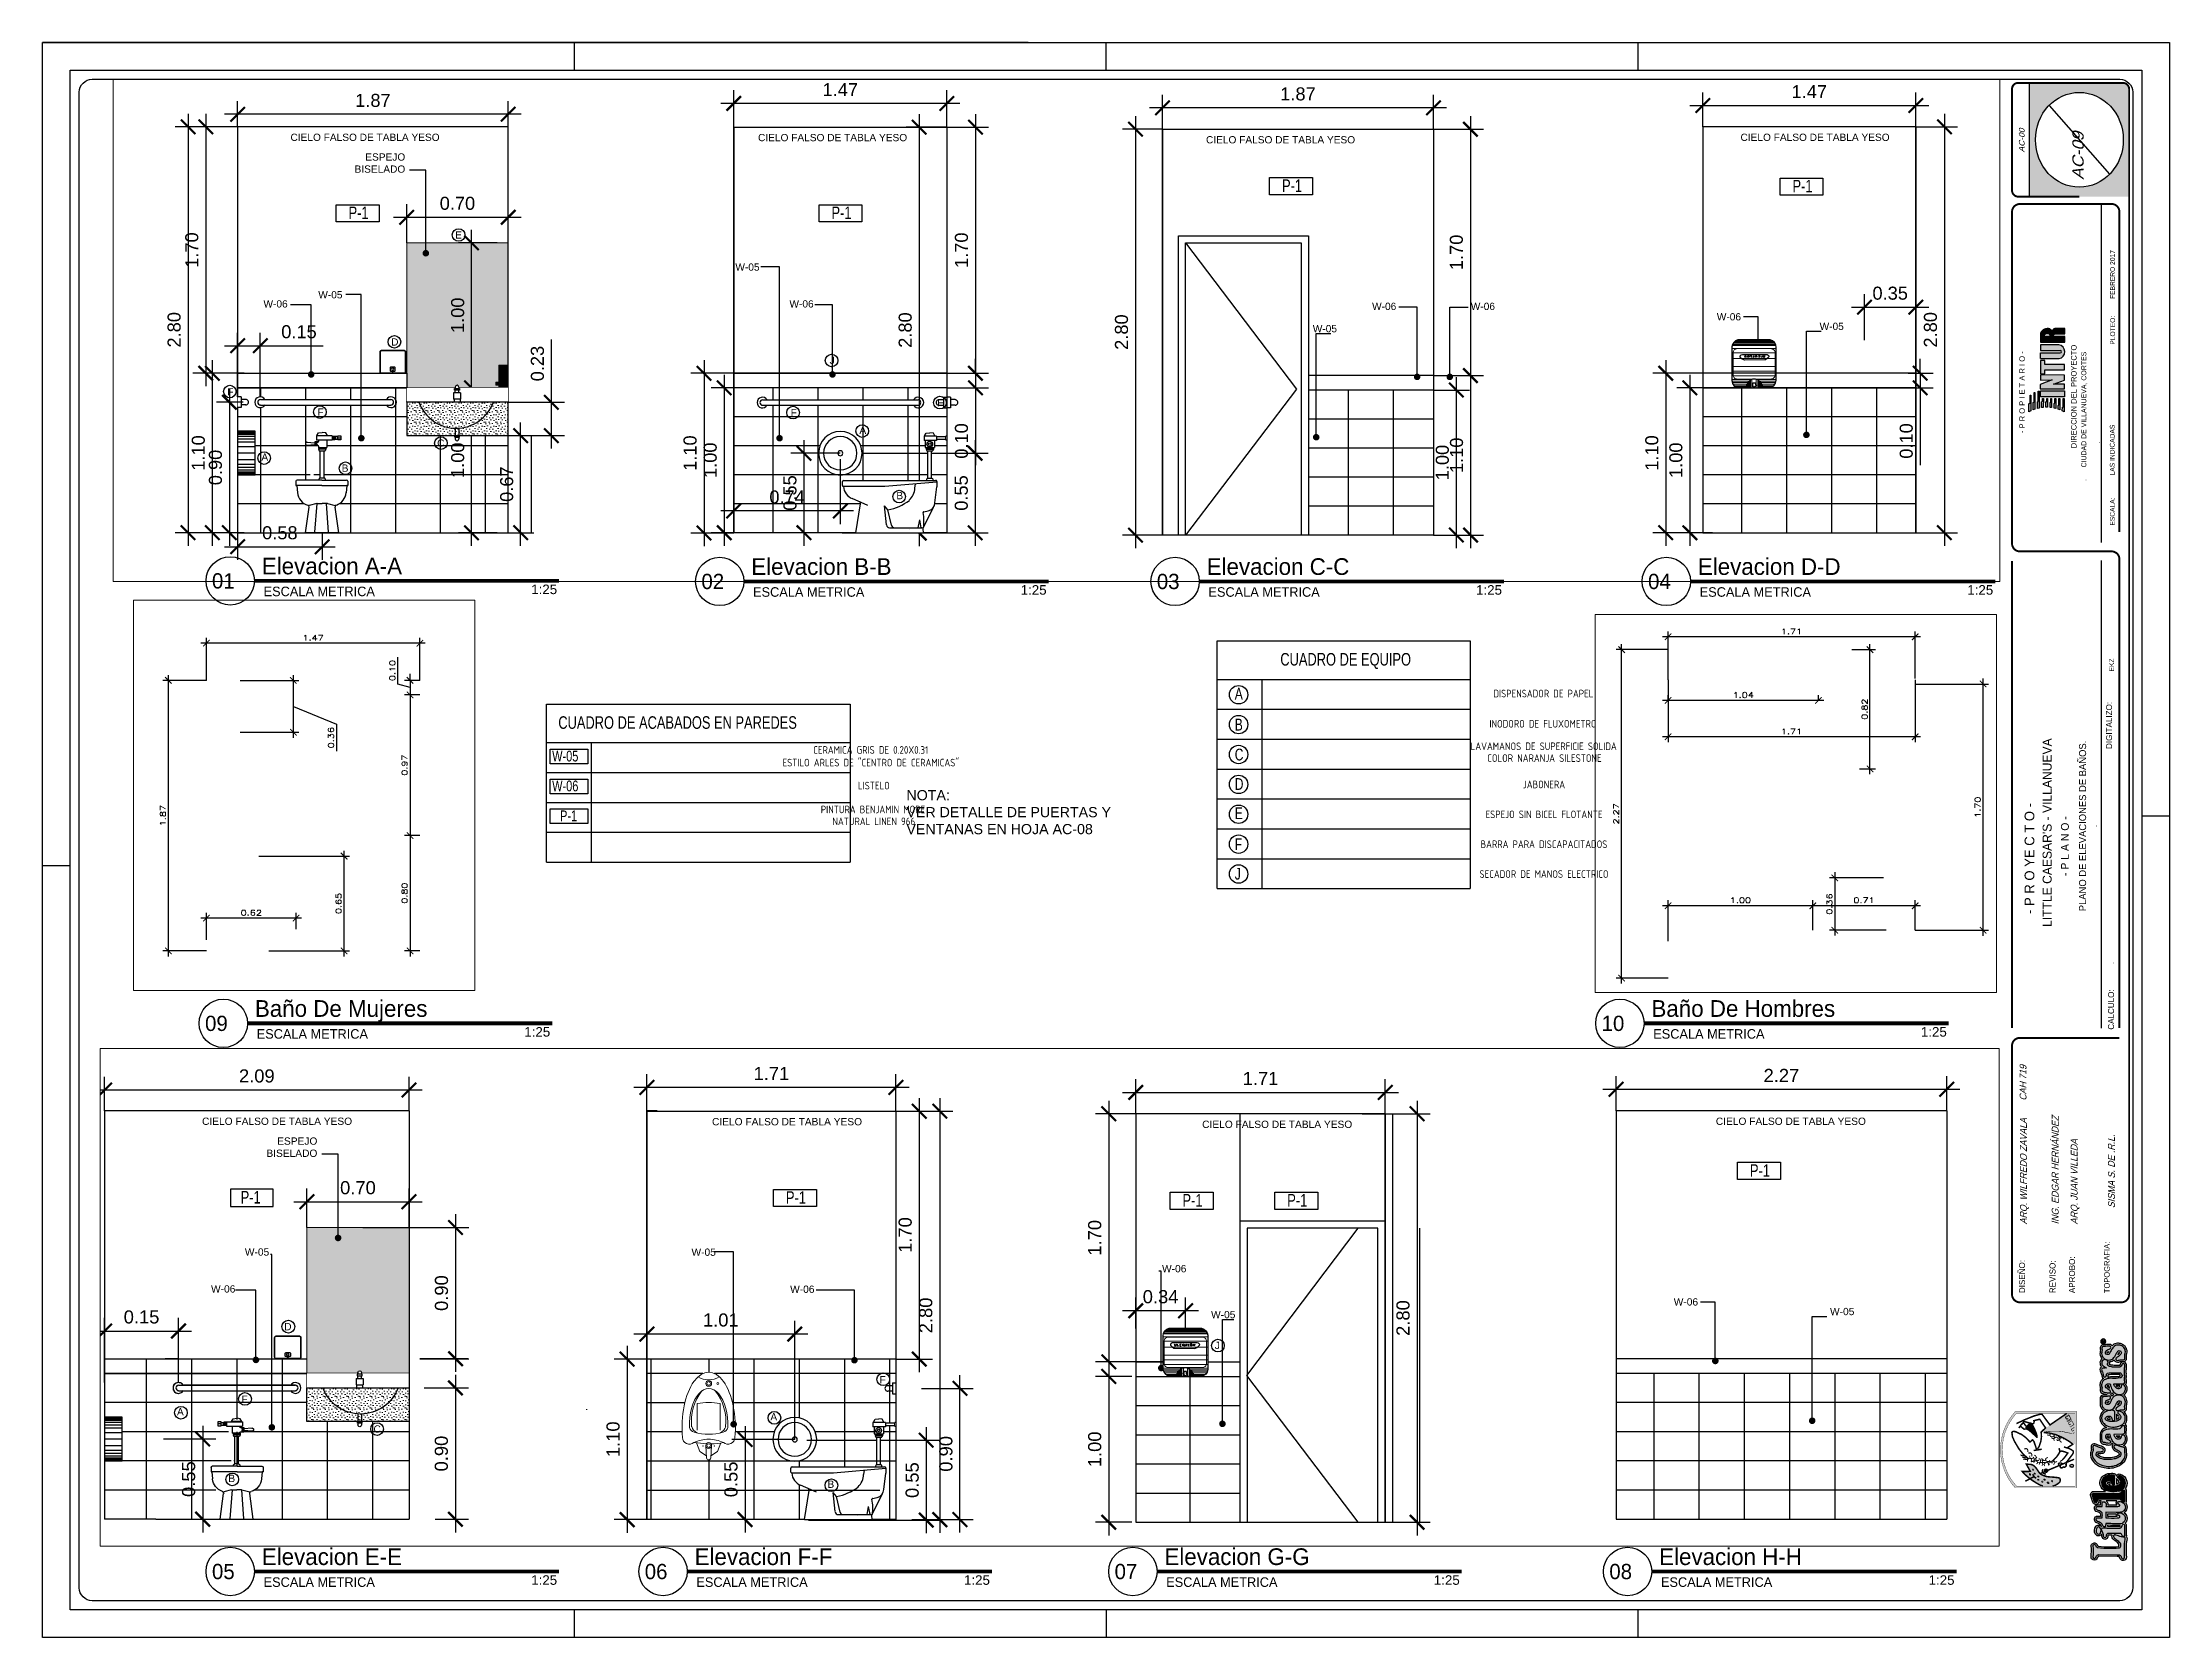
# Paper-space layout 'AC-05 ELEVACION DE BAÑOS' of a CAD drawing. Header units: metres. Extents: x 0.013 to 0.6, y 0.011 to 0.451.
# The model-space entities are those that its viewports show. They can reach past a viewport. Long polylines and large blocks are cut down to what shows.
import ezdxf
from ezdxf.enums import TextEntityAlignment as Align

# ---------------------------------------------------------------- set-up
doc = ezdxf.new("R2010")
doc.units = ezdxf.units.M
doc.header["$LTSCALE"] = 0.02
doc.set_wipeout_variables(frame=1)
for name, pattern in [('DASHED', [0.75, 0.5, -0.25]), ('DASHED2', [0.375, 0.25, -0.125]), ('HIDDEN', [0.375, 0.25, -0.125])]:
    doc.linetypes.add(name, pattern=pattern)
for name, color, linetype in [('A-Acabados en Muros', 2, 'Continuous'), ('A-Cotas Constructivas', 2, 'Continuous'), ('A-Cotas Generales', 2, 'Continuous'), ('A-Muebles Fijos', 9, 'Continuous'), ('A-Muebles-Fijos', 8, 'Continuous'), ('A-Paredes Internas', 5, 'Continuous'), ('A-Puertas', 4, 'Continuous'), ('DIM', 8, 'Continuous'), ('OP_BK1_A-MUEBLES', 32, 'Continuous'), ('TEXTOS', 7, 'Continuous')]:
    doc.layers.add(name, color=color, linetype=linetype)
doc.layers.add('paredes', color=5, linetype='Continuous', lineweight=40)
doc.layers.add('VP', color=7, linetype='Continuous', plot=False)
doc.styles.add('Arial', font='arial.ttf', dxfattribs={"height": 0.15})
doc.styles.add('Cotas 25', font='romans.shx', dxfattribs={"width": 1.3, "height": 0.0375})
doc.styles.add('Cotas 50', font='arial.ttf', dxfattribs={"height": 0.09})
doc.styles.add('SISMA', font='bgothl.ttf', dxfattribs={"height": 0.2})
doc.styles.add('SISMA 2', font='ARIALN.TTF', dxfattribs={"oblique": 15, "height": 0.16})
doc.styles.add('SISMA 4', font='bgothl.ttf', dxfattribs={"oblique": 15, "height": 0.125})
doc.styles.get("Standard").update_dxf_attribs({"font": 'arial.ttf'})
doc.styles.add('style1', font='bgothl.ttf')
doc.styles.add('STYLUS', font='stylu.ttf')
doc.styles.add('SWISS', font='swisscl.ttf')
doc.dimstyles.new('COTAS 50', dxfattribs={"dimtxt": 0.09, "dimasz": 0.1, "dimexe": 0.09, "dimexo": 0, "dimgap": 0.05, "dimtad": 1, "dimzin": 1, "dimdsep": 46, "dimtxsty": 'Cotas 50', "dimblk": 'ARCHTICK', "dimcen": 0.1, "dimdle": 0.09, "dimclrd": 9, "dimclre": 9, "dimclrt": 256, "dimaunit": 1, "dimadec": 4, "dimazin": 0, "dimtfac": 1, "dimtmove": 0, "dimatfit": 3, "dimfxl": 0, "dimarcsym": 0})
doc.dimstyles.new('Estilo 25', dxfattribs={"dimtxt": 0.0375, "dimasz": 0.045, "dimexe": 0.0375, "dimexo": 0, "dimgap": 0.01875, "dimtad": 1, "dimzin": 1, "dimdsep": 46, "dimtxsty": 'Cotas 25', "dimblk": 'ARCHTICK', "dimcen": 0.135, "dimdle": 0.0375, "dimclrd": 9, "dimclre": 9, "dimclrt": 7, "dimadec": 0, "dimazin": 0, "dimtfac": 1, "dimtmove": 1, "dimatfit": 1, "dimfxl": 0, "dimarcsym": 0})

psp = doc.layouts.new('AC-05 ELEVACION DE BAÑOS')

# ---------------------------------------------------------------- texts
at = {"layer": 'A-Acabados en Muros', "color": 8, "linetype": 'Continuous', "style": 'SWISS'}
for s, height, rotation, p in [('CUADRO DE EQUIPO', 0.0034606, 359.99972, (0.35499, 0.27922)), ('A', 0.00324, 0.00028, (0.34242, 0.26984)), ('CUADRO DE ACABADOS EN PAREDES', 0.0034606, 359.99972, (0.15578, 0.26177)), ('CUADRO DE ACABADOS EN PAREDES', 0.0034606, 359.99972, (0.15578, 0.26177)), ('B', 0.00324, 0.00028, (0.34242, 0.2613)), ('W-05', 0.002948, 0.00028, (0.15409, 0.25277)), ('W-05', 0.002948, 0.00028, (0.15409, 0.25277)), ('C', 0.00324, 0.00028, (0.34242, 0.25305)), ('W-06', 0.002948, 0.00028, (0.15409, 0.24453)), ('W-06', 0.002948, 0.00028, (0.15409, 0.24453)), ('D', 0.00324, 0.00028, (0.34242, 0.24491)), ('P-1', 0.002948, 0.00028, (0.15626, 0.23628)), ('P-1', 0.002948, 0.00028, (0.15626, 0.23628)), ('E', 0.00324, 0.00028, (0.34242, 0.23684)), ('F', 0.00324, 0.00028, (0.34242, 0.22831)), ('J', 0.00324, 0.00028, (0.34242, 0.22016))]:
    psp.add_text(s, height=height, rotation=rotation, dxfattribs=at).set_placement(p)
at = {"layer": 'A-Acabados en Muros', "color": 7, "char_height": 0.0020961, "width": 0.1536362, "attachment_point": 2, "style": 'STYLUS'}
for s, insert in [('{\\Farchquik|c0;DISPENSADOR DE PAPEL}', (0.42758, 0.27255)), ('{\\Farchquik|c0;INODORO DE FLUXOMETRO}', (0.42746, 0.2642)), ('{\\Farchquik|c0;CERAMICA GRIS DE 0.20X0.31\\PESTILO ARLES DE "CENTRO DE CERAMICAS"}', (0.24199, 0.25699)), ('{\\Farchquik|c0;CERAMICA GRIS DE 0.20X0.31\\PESTILO ARLES DE "CENTRO DE CERAMICAS"}', (0.24199, 0.25699)), ('{\\Farchquik|c0;LAVAMANOS DE SUPERFICIE SOLIDA}', (0.42766, 0.258)), ('{\\Farchquik|c0;COLOR NARANJA SILESTONE}', (0.42787, 0.25473)), ('{\\Farchquik|c0;LISTELO}', (0.24283, 0.24715)), ('{\\Farchquik|c0;LISTELO}', (0.24283, 0.24715)), ('{\\Farchquik|c0;JABONERA}', (0.42774, 0.24746)), ('{\\Farchquik|c0;PINTURA BENJAMIN MORE}', (0.2426, 0.24056)), ('{\\Farchquik|c0;PINTURA BENJAMIN MORE}', (0.2426, 0.24056)), ('{\\Farchquik|c0;NATURAL LINEN 966}', (0.24282, 0.23728)), ('{\\Farchquik|c0;NATURAL LINEN 966}', (0.24282, 0.23728)), ('{\\Farchquik|c0;ESPEJO SIN BICEL FLOTANTE}', (0.42774, 0.23921)), ('{\\Farchquik|c0;BARRA PARA DISCAPACITADOS}', (0.42774, 0.23097)), ('{\\Farchquik|c0;SECADOR DE MANOS ELECTRICO}', (0.42774, 0.22273))]:
    psp.add_mtext(s, dxfattribs=dict(at, insert=insert))
at = {"layer": 'A-Cotas Generales', "color": 7, "attachment_point": 1}
for s, insert, char_height, width, style in [('Elevacion A-A', (0.07397, 0.309), 0.0046069, 0.2485334, 'style1'), ('Elevacion B-B', (0.20902, 0.30884), 0.0046069, 0.2485334, 'style1'), ('Elevacion C-C', (0.33467, 0.30884), 0.0046069, 0.2485334, 'style1'), ('Elevacion D-D', (0.47021, 0.30884), 0.0046069, 0.2485334, 'style1'), ('01', (0.06022, 0.3047), 0.004212, 0.5304007, 'style1'), ('02', (0.19527, 0.30454), 0.004212, 0.5304007, 'style1'), ('03', (0.32092, 0.30454), 0.004212, 0.5304007, 'style1'), ('04', (0.45646, 0.30454), 0.004212, 0.5304007, 'style1'), ('NOTA:\\PVER DETALLE DE PUERTAS Y VENTANAS EN HOJA AC-08', (0.25183, 0.24486), 0.002808, 0.0686825, 'Arial'), ('09', (0.05831, 0.18259), 0.004212, 0.5304007, 'style1'), ('Baño De Mujeres', (0.07207, 0.18689), 0.0046069, 0.2485334, 'style1'), ('10', (0.44364, 0.18259), 0.004212, 0.5304007, 'style1'), ('Baño De Hombres', (0.4574, 0.18689), 0.0046069, 0.2485334, 'style1'), ('Elevacion E-E', (0.07397, 0.03561), 0.0046069, 0.2485334, 'style1'), ('Elevacion F-F', (0.19339, 0.03561), 0.0046069, 0.2485334, 'style1'), ('Elevacion G-G', (0.32302, 0.03561), 0.0046069, 0.2485334, 'style1'), ('Elevacion H-H', (0.45953, 0.03561), 0.0046069, 0.2485334, 'style1'), ('05', (0.06022, 0.03132), 0.004212, 0.5304007, 'style1'), ('06', (0.17963, 0.03132), 0.004212, 0.5304007, 'style1'), ('07', (0.30926, 0.03132), 0.004212, 0.5304007, 'style1'), ('08', (0.44577, 0.03132), 0.004212, 0.5304007, 'style1')]:
    psp.add_mtext(s, dxfattribs=dict(at, insert=insert, char_height=char_height, width=width, style=style))
at = {"layer": 'A-Cotas Generales', "color": 7, "width": 0.0510762, "attachment_point": 1}
for s, insert, char_height in [('{\\fBankGothic Lt BT|b0|i0|c0|p34;ESCALA METRICA}', (0.07446, 0.301), 0.0026325), ('1:25', (0.1483, 0.30157), 0.002633), ('{\\fBankGothic Lt BT|b0|i0|c0|p34;ESCALA METRICA}', (0.20951, 0.30084), 0.0026325), ('1:25', (0.28335, 0.30141), 0.002633), ('{\\fBankGothic Lt BT|b0|i0|c0|p34;ESCALA METRICA}', (0.33516, 0.30084), 0.0026325), ('1:25', (0.409, 0.30141), 0.002633), ('{\\fBankGothic Lt BT|b0|i0|c0|p34;ESCALA METRICA}', (0.4707, 0.30084), 0.0026325), ('1:25', (0.54454, 0.30141), 0.002633), ('{\\fBankGothic Lt BT|b0|i0|c0|p34;ESCALA METRICA}', (0.07255, 0.17889), 0.0026325), ('1:25', (0.14639, 0.17946), 0.002633), ('{\\fBankGothic Lt BT|b0|i0|c0|p34;ESCALA METRICA}', (0.45788, 0.17889), 0.0026325), ('1:25', (0.53173, 0.17946), 0.002633), ('{\\fBankGothic Lt BT|b0|i0|c0|p34;ESCALA METRICA}', (0.07446, 0.02761), 0.0026325), ('1:25', (0.1483, 0.02818), 0.002633), ('{\\fBankGothic Lt BT|b0|i0|c0|p34;ESCALA METRICA}', (0.19387, 0.02761), 0.0026325), ('1:25', (0.26771, 0.02818), 0.002633), ('{\\fBankGothic Lt BT|b0|i0|c0|p34;ESCALA METRICA}', (0.3235, 0.02761), 0.0026325), ('1:25', (0.39734, 0.02818), 0.002633), ('{\\fBankGothic Lt BT|b0|i0|c0|p34;ESCALA METRICA}', (0.46001, 0.02761), 0.0026325), ('1:25', (0.53386, 0.02818), 0.002633)]:
    psp.add_mtext(s, dxfattribs=dict(at, insert=insert, char_height=char_height))

msp = doc.modelspace()

# ---------------------------------------------------------------- texts
at = {"layer": 'A-Cotas Constructivas', "color": 7, "linetype": 'Continuous', "style": 'SWISS'}
for rotation, p in [(0.0003, (5764.157, 1814.973)), (0.0003, (5767.678, 1814.97)), (0.0003, (5757.718, 1814.786)), (0.0003, (5761.049, 1814.786)), (0.0003, (5767.759, 1809.861)), (359.9997, (5757.415, 1809.678)), (0.0003, (5761.152, 1809.676)), (0.0003, (5763.87, 1809.657)), (0.0003, (5764.588, 1809.657))]:
    msp.add_text('P-1', height=0.0865, rotation=rotation, dxfattribs=at).set_placement(p)
at = {"layer": 'A-Cotas Constructivas', "color": 7, "linetype": 'Continuous', "char_height": 0.05, "style": 'Arial'}
for s, insert, attachment_point in [('CIELO FALSO DE TABLA YESO', (5758.346, 1815.375), 3), ('CIELO FALSO DE TABLA YESO', (5761.571, 1815.373), 3), ('CIELO FALSO DE TABLA YESO', (5764.661, 1815.358), 3), ('CIELO FALSO DE TABLA YESO', (5768.348, 1815.375), 3), ('ESPEJO\\PBISELADO', (5758.109, 1815.105), 9), ('E', (5758.476, 1814.676), 5), ('W-05', (5760.553, 1814.429), 9), ('W-05', (5757.676, 1814.238), 9), ('W-06', (5757.298, 1814.175), 9), ('W-06', (5760.926, 1814.175), 9), ('W-06', (5764.945, 1814.158), 9), ('W-06', (5765.459, 1814.158), 7), ('W-06', (5767.323, 1814.086), 9), ('W-05', (5764.536, 1814.004), 9), ('W-05', (5768.032, 1814.02), 9), ('J', (5761.054, 1813.811), 5), ('F', (5761.8, 1813.52), 5), ('F', (5760.789, 1813.451), 5), ('B', (5757.694, 1813.068), 5), ('CIELO FALSO DE TABLA YESO', (5758.179, 1810.267), 3), ('CIELO FALSO DE TABLA YESO', (5761.674, 1810.264), 3), ('CIELO FALSO DE TABLA YESO', (5764.005, 1810.246), 1), ('CIELO FALSO DE TABLA YESO', (5768.554, 1810.267), 3), ('ESPEJO\\PBISELADO', (5757.941, 1809.997), 9), ('W-05', (5757.611, 1809.32), 9), ('W-05', (5760.672, 1809.319), 9), ('W-06', (5763.73, 1809.206), 7), ('W-06', (5757.379, 1809.067), 9), ('W-06', (5761.348, 1809.065), 9), ('W-06', (5767.404, 1808.978), 9), ('W-05', (5764.066, 1808.891), 7), ('W-05', (5768.475, 1808.912), 9), ('F', (5756.38, 1808.485), 5), ('F', (5761.816, 1808.47), 5), ('F', (5757.442, 1808.336), 5), ('A', (5757.002, 1808.251), 5)]:
    msp.add_mtext(s, dxfattribs=dict(at, insert=insert, attachment_point=attachment_point))

# ---------------------------------------------------------------- blocks, each defined once
blk = doc.blocks.new('LOGO')
at = {"linetype": 'Continuous'}
h = blk.add_hatch(color=184, dxfattribs=at)
h.paths.add_polyline_path([(-14.86, 11.24), (-18.32, 11.24), (-17.92, 10.41), (-11.12, 10.41), (-11.12, 10.72), (-14.47, 10.72)])
h.paths.add_polyline_path([(-14.31, 9.36), (-17.45, 9.35), (-17.2, 8.66), (-10, 8.66), (-10, 9.03), (-14.07, 9.03)])
h.paths.add_polyline_path([(-14.04, 7.57), (-16.88, 7.56), (-16.7, 6.8), (-9.3, 6.81), (-9.3, 7.21), (-13.83, 7.21)])
h.paths.add_polyline_path([(-12.57, 5.37), (-13.73, 5.37), (-13.95, 5.73), (-16.52, 5.72), (-16.44, 5.01), (-12.57, 4.98)])
h.paths.add_polyline_path([(-14.03, 3.89), (-16.39, 3.88), (-16.39, 3.16), (-12.56, 3.16), (-12.57, 3.48), (-13.86, 3.49)])
h.paths.add_polyline_path([(-14.3, 2.07), (-16.46, 2.07), (-16.54, 1.35), (-12.51, 1.36), (-12.53, 1.73), (-14.08, 1.75)])
h.paths.add_polyline_path([(-14.75, 0.28), (-16.73, 0.31), (-16.9, -0.41), (-12.56, -0.44), (-12.56, -0.08), (-14.62, -0.05)])
h.paths.add_polyline_path([(-15.52, -1.8), (-15.6, -1.46), (-17.21, -1.45), (-17.49, -2.22), (-12.6, -2.26), (-12.6, -1.84)])
h.paths.add_polyline_path([(-12.6, -3.71), (-16.29, -3.63), (-16.28, -3.34), (-17.94, -3.27), (-18.39, -4.15), (-12.59, -4.11)])
h.paths.add_polyline_path([(-9.2, 6.24), (-11.89, 6.24), (-11.89, -4.25), (-9.2, -4.25)])
h.paths.add_polyline_path([(-2.25, 6.24), (-4.5, 6.24), (-4.37, 1.11), (-6.4, 6.29), (-8.34, 6.3), (-8.34, -4.26), (-6.25, -4.26), (-6.25, 0.61), (-4.62, -4.26), (-2.37, -4.26)])
h.paths.add_polyline_path([(2.34, 4.27), (4.05, 4.27), (4.05, 6.24), (-1.79, 6.24), (-1.79, 4.27), (0, 4.27), (0, -4.27), (2.34, -4.27)])
h.paths.add_polyline_path([(7.34, 6.24), (4.85, 6.24), (4.85, -1.89, 0.822911), (10.92, -1.85), (10.92, 6.26), (8.39, 6.26), (8.39, -2.36, -1), (7.34, -2.36)])
h = blk.add_hatch(color=184, dxfattribs=at)
h.paths.add_polyline_path([(15.99, 6.18), (12.04, 6.27), (12.04, -4.37), (14.55, -4.37), (14.55, 0.57, -0.456583), (15.61, -0.26), (15.61, -4.37), (17.96, -4.37), (17.96, -0.1, 0.356863), (16.73, 1.03, -0.883741), (16.69, 1.4, 0.265944), (17.8, 2.14, 0.413156)])
h.paths.add_polyline_path([(15.76, 3.57), (15.76, 3.03, -0.414214), (14.76, 2.03), (14.52, 2.03), (14.52, 4.57), (14.76, 4.57, -0.414214)], flags=16)
at = {"color": 184, "linetype": 'Continuous'}
blk.add_lwpolyline([(-18.32, 11.24), (-14.86, 11.24), (-14.47, 10.72), (-11.12, 10.72), (-11.12, 10.41), (-17.92, 10.41), (-18.32, 11.24)], dxfattribs=at)
for points in [[(-17.45, 9.35), (-14.31, 9.36), (-14.07, 9.03), (-10, 9.03), (-10, 8.66), (-17.2, 8.66)], [(-16.73, 0.31), (-14.75, 0.28), (-14.62, -0.05), (-12.56, -0.08), (-12.56, -0.44), (-16.9, -0.41)], [(-16.88, 7.56), (-14.04, 7.57), (-13.83, 7.21), (-9.3, 7.21), (-9.3, 6.81), (-16.7, 6.8)], [(-16.46, 2.07), (-14.3, 2.07), (-14.08, 1.75), (-12.53, 1.73), (-12.51, 1.36), (-16.54, 1.35)], [(-16.52, 5.72), (-13.95, 5.73), (-13.73, 5.37), (-12.57, 5.37), (-12.57, 4.98), (-16.44, 5.01)], [(-16.39, 3.88), (-14.03, 3.89), (-13.86, 3.49), (-12.57, 3.48), (-12.56, 3.16), (-16.39, 3.16)], [(-11.89, 6.24), (-9.2, 6.24), (-9.2, -4.25), (-11.89, -4.25)], [(-8.34, 6.3), (-8.34, -4.26), (-6.25, -4.26), (-6.25, 0.61), (-4.62, -4.26), (-2.37, -4.26), (-2.25, 6.24), (-4.5, 6.24), (-4.37, 1.11), (-6.4, 6.29)], [(-1.79, 6.24), (-1.79, 4.27), (0, 4.27), (0, -4.27), (2.34, -4.27), (2.34, 4.27), (4.05, 4.27), (4.05, 6.24)], [(-17.94, -3.27), (-16.28, -3.34), (-16.29, -3.63), (-12.6, -3.71), (-12.59, -4.11), (-18.39, -4.15)], [(-17.21, -1.45), (-15.6, -1.46), (-15.52, -1.8), (-12.6, -1.84), (-12.6, -2.26), (-17.49, -2.22)]]:
    blk.add_lwpolyline(points, close=True, dxfattribs=at)
for points in [[(4.85, 6.24), (4.85, -1.89, 0.822911), (10.92, -1.85), (10.92, 6.26), (8.39, 6.26), (8.39, -2.36, -1)], [(4.85, 6.24), (7.34, 6.24), (7.34, -2.36, 1), (8.39, -2.36)], [(12.04, 6.27), (12.04, -4.37), (14.55, -4.37), (14.55, 0.57, -0.456583), (15.61, -0.26), (15.61, -4.37), (17.96, -4.37), (17.96, -0.1, 0.356863), (16.73, 1.03, -0.883741), (16.69, 1.4, 0.265944), (17.8, 2.14, 0.413156), (15.99, 6.18), (12.04, 6.27)]]:
    blk.add_lwpolyline(points, format="xyb", dxfattribs=at)
blk.add_lwpolyline([(14.52, 4.57), (14.76, 4.57, -0.414214), (15.76, 3.57), (15.76, 3.03, -0.414214), (14.76, 2.03), (14.52, 2.03)], format="xyb", close=True, dxfattribs=at)
blk = doc.blocks.new('FORMATO')
h = blk.add_hatch(color=8)
h.set_gradient(color1=(128, 128, 128), rotation=90, one_color=1, tint=1, name='CYLINDER')
edge = h.paths.add_edge_path()
edge.add_line((569.52, 445.62), (569.52, 413.01))
edge.add_line((569.52, 413.01), (598.05, 413.01))
edge.add_line((598.05, 413.01), (598.05, 443.8))
edge.add_ellipse((596.37, 443.8), major_axis=(0, 1.81), ratio=0.926531, start_angle=270, end_angle=360)
edge.add_line((596.37, 445.62), (569.52, 445.62))
edge = h.paths.add_edge_path(flags=16)
edge.add_ellipse((583.78, 429.31), major_axis=(0, 13.59), ratio=0.926531, start_angle=90, end_angle=270, ccw=False)
edge.add_ellipse((583.78, 429.31), major_axis=(0, -13.59), ratio=0.926531, start_angle=90, end_angle=270, ccw=False)
h = blk.add_hatch(color=256)
h.paths.add_polyline_path([(591.22, 83.92, -0.049799), (590.54, 83.88, 0.190442), (589.94, 83.53, 0.168), (589.76, 83.11, 0.099451), (589.78, 82.62, -0.187718), (589.79, 82.44, 0.020512), (589.69, 81.72, 0.083911), (589.74, 80.95, 0.105231), (589.98, 80.31, 0.090939), (590.27, 79.91, 0.143679), (589.8, 79.33, 0.131146), (589.69, 78.49, 0.139365), (589.9, 77.88, 0.070698), (590.14, 77.56, 0.163413), (589.77, 77.2, 0.200009), (589.71, 76.45, 0.046291), (589.94, 75.88, -0.094666), (590.11, 75.34, 0.082249), (590.28, 74.72, 0.134449), (590.69, 74.25, 0.11892), (590.1, 73.69, 0.106455), (589.72, 72.84, 0.089523), (589.67, 72.11, 0.072479), (589.79, 71.46, 0.026214), (589.77, 70.83, 0.204148), (589.97, 70.25, 0.199435), (590.46, 69.95, 0.038411), (591.06, 69.78, 0.010376), (591.77, 69.61, -0.020244), (590.89, 69.53, 0.072976), (590.25, 69.39, 0.205899), (589.85, 69, 0.133853), (589.76, 68.38, -0.1545), (589.74, 68.07, 0.012231), (589.7, 67.49, 0.051183), (589.73, 66.67, 0.08708), (590.02, 65.84, 0.083498), (590.41, 65.35, 0.065351), (590.85, 65.03, 0.117464), (590.04, 64.2, 0.123691), (589.67, 63.09, 0.144704), (589.91, 61.84, 0.085103), (590.48, 60.96, 0.071127), (591.07, 60.47, 0.072136), (591.58, 60.21, 0.114395), (590.54, 59.72, 0.217878), (589.74, 58.38, 0.059958), (589.74, 57.3, -0.018667), (589.79, 56.16, 0.266015), (590.61, 55.45, 0.033808), (591.09, 55.36, 0.047802), (591.82, 55.17, 0.140984), (592.5, 55.18, 0.25181), (593.11, 55.67), (593.15, 55.67), (593.42, 55.36, 0.123841), (593.32, 55.24, 0.260934), (593.25, 54.31, 0.141374), (594.42, 53.32, -0.098512), (595.12, 52.79, -0.429516), (595.03, 52.24, -0.083186), (594.53, 51.89, -0.077054), (593.71, 51.64, 0.001017), (592.9, 51.5, -0.037226), (591.67, 51.47, -0.065214), (590.67, 51.56, -0.12162), (589.41, 52.09, -0.260561), (589.08, 52.58, -0.412875), (589.33, 52.76, 0.050229), (590.55, 52.82, 0.599407), (590.69, 54.55, 0.05717), (589.45, 54.99, 0.01961), (588.78, 55.32, 0.232168), (587.64, 55.38, 0.22987), (587.26, 55.08, 0.113844), (587.14, 54.54, 0.126465), (587.19, 54.18, -0.277088), (587.19, 53.55, 0.139687), (586.99, 52.29, 0.16785), (587.94, 50.26, 0.167211), (590.88, 48.69, 0.17094), (595.06, 49.19, 0.177345), (597.14, 51.2, 0.160087), (597.32, 53.08, -0.158516), (597.27, 53.63, 0.088247), (597.22, 54.37, 0.216254), (596.66, 54.92, -0.147904), (596.47, 54.99, 0.169005), (597.29, 56.06, 0.122773), (597.44, 57.18, 0.196471), (597.07, 58.13, 0.08252), (597.21, 58.44, 0.024508), (597.23, 60.37, 0.217289), (597.25, 60.67, 0.110883), (596.9, 61.15, 0.092742), (597.26, 61.82, 0.093156), (597.42, 62.59, 0.104592), (597.34, 63.47, 0.11462), (597.02, 64.19, 0.08615), (596.56, 64.75, 0.204882), (597.17, 65.19, 0.192411), (597.31, 65.59, 0.128294), (597.26, 65.89, -0.088931), (597.28, 66.42, 0.058552), (597.42, 67.07, 0.086428), (597.39, 67.96, 0.078343), (597.16, 68.65, 0.0229), (596.86, 69.12, 0.082735), (596.48, 69.45, 0.069858), (596.96, 69.9, 0.066127), (597.27, 70.42, 0.088795), (597.45, 71.02, 0.065184), (597.47, 71.47, 0.059997), (597.36, 71.95, 0.084951), (597.22, 72.29, 0.025448), (597.05, 72.56, 0.137939), (597.27, 73.03, 0.014526), (597.24, 73.71, -0.037667), (597.21, 74.43, -0.074819), (597.24, 74.66, 0.056257), (597.24, 75.08, -0.604133), (597.23, 75.2, 0.041418), (597.22, 75.88, -0.03572), (597.21, 76.62, 0.051095), (597.24, 77.12, -0.062902), (597.27, 77.47, 0.054535), (597.26, 78.15, 0.173232), (596.99, 78.73, 0.211602), (596.52, 78.99, 0.231375), (595.88, 78.86, 0.149865), (595.56, 78.5, 0.082339), (595.45, 78.24, 0.057862), (595.38, 78.04, -0.207995), (595.28, 77.96, -0.059986), (594.49, 77.93, -0.022011), (593.01, 78.05, -0.0897), (592.38, 78.26, 0.179979), (592.54, 79.06, 0.180651), (593.77, 79.59, 0.238105), (594.29, 78.98, 0.124196), (595.06, 78.96, 0.036412), (595.56, 79.08, -0.024386), (595.98, 79.09, 0.01415), (596.42, 79.08, 0.235652), (597.13, 79.49, 0.175099), (597.32, 79.89, 0.126184), (597.26, 80.26, -0.088344), (597.28, 80.75, -0.027389), (597.39, 81.39, 0.088633), (597.43, 82.24, 0.08455), (597.14, 83.06, 0.125066), (596.51, 83.78, 0.091832), (595.81, 84.16, 0.093301), (594.72, 84.32, 0.126413), (593.91, 84.15, 0.101005), (593.16, 83.58, 0.186128), (592.75, 83.94, 0.125347), (591.92, 84, 0.053509)])
h.paths.add_polyline_path([(592.46, 59.85, -0.009595), (594.35, 59.83, 0.017515), (595.26, 59.87, 0.132096), (595.6, 60.02, 0.124802), (596.06, 60.58, -0.221696), (596.26, 60.79, -0.182101), (596.6, 60.75, -0.070593), (596.77, 60.54, 0.09879), (596.74, 60.35, -0.023697), (596.73, 58.53, -0.252783), (596.28, 58.24), (593.65, 58.22, 0.1766), (593.99, 57.38, 0.075974), (594.35, 57.07, 0.090104), (594.58, 56.96, 0.05069), (594.92, 56.89, 0.086386), (595.3, 56.92, 0.286937), (595.74, 57.28, 0.105497), (595.85, 57.71, -0.57402), (596.59, 57.94, -0.207042), (596.95, 57.16, -0.129345), (596.83, 56.22, -0.247808), (595.75, 55.17, -0.072181), (594.96, 55.16, -0.143791), (594.22, 55.36, -0.116897), (593.62, 55.88, -0.065853), (593.2, 56.49, -0.084338), (592.61, 58.22, 0.090794), (591.6, 58.14, 0.299508), (591.24, 57.66, 0.225925), (591.47, 57.14, 0.107804), (592.07, 56.71, -0.042152), (592.39, 56.5, -0.114359), (592.69, 56.17, -0.479981), (592.38, 55.65, -0.069589), (591.93, 55.65, -0.054328), (591.21, 55.84, -0.039539), (590.71, 55.92, -0.240395), (590.27, 56.26, 0.017314), (590.22, 57.34, -0.060764), (590.23, 58.32, -0.221361), (590.83, 59.33, -0.13426)], flags=16)
h.paths.add_polyline_path([(591.74, 60.67, -0.074983), (591.34, 60.88, -0.073506), (590.84, 61.29, -0.087071), (590.35, 62.05, -0.147708), (590.15, 63.05, -0.125201), (590.45, 63.94, -0.118349), (591.11, 64.61, -0.115937), (592.7, 65.09, -0.0403), (593.33, 65.1, -0.032973), (593.7, 65.03, -0.303575), (593.93, 64.54, 0.001882), (593.93, 64.04), (593.9, 62.59, -0.037677), (593.88, 62.33, -0.123421), (593.76, 62.19, -0.314501), (593.47, 62.13, -0.248344), (593.23, 62.31, -0.075484), (593.09, 62.66, -0.010858), (593.02, 63, 0.27136), (592.58, 63.45, 0.192574), (591.41, 63.17, 0.526107), (591.5, 62.26, 0.128813), (592.2, 61.98, 0.050148), (593.43, 61.91, 0.062373), (594.23, 61.98, 0.067231), (594.68, 62.1, 0.082089), (595.16, 62.34, 0.126714), (595.61, 62.85, 0.281259), (595.44, 63.74, 0.065594), (595.06, 64.1, -0.08373), (594.84, 64.31, -0.233703), (594.8, 64.62, -0.286551), (595.03, 64.85, -0.138977), (595.39, 64.89, -0.049618), (595.61, 64.81, -0.07283), (596.24, 64.39, -0.091354), (596.62, 63.92, -0.078073), (596.87, 63.35, -0.112174), (596.94, 62.62, -0.100113), (596.8, 61.98, -0.242191), (595.05, 60.53, -0.058008), (593.77, 60.31, -0.104936)], flags=16)
h.paths.add_polyline_path([(591.78, 62.66, -0.502355), (591.76, 62.77, -0.164088), (592.45, 62.96, -0.15386), (592.54, 62.82, -0.038777), (592.63, 62.44, -0.153025)], flags=16)
h.paths.add_polyline_path([(592.22, 57.73, 0.0309), (592.39, 57.1, -0.099269), (591.79, 57.5, -0.22924), (591.73, 57.63, -0.282356), (591.77, 57.68, -0.117456)], flags=16)
h.paths.add_polyline_path([(594.4, 62.58), (594.41, 64.03, 0.077897), (594.72, 63.72, -0.010547), (595.06, 63.4, -0.257126), (595.13, 63.04, -0.118951), (594.86, 62.74, -0.093231), (594.47, 62.56, -0.6836)], flags=16)
h.paths.add_polyline_path([(594.36, 57.73), (595.34, 57.73, -0.132547), (595.3, 57.49, -0.204519), (595.18, 57.39, -0.085915), (594.96, 57.37, -0.052096), (594.71, 57.43, -0.111197), (594.62, 57.47, -0.081937), (594.35, 57.7, -0.695846)], flags=16)
h.paths.add_polyline_path([(591.97, 65.17, -0.081609), (591.09, 65.45, -0.066512), (590.75, 65.7, -0.085021), (590.45, 66.08, -0.086667), (590.21, 66.75, -0.051118), (590.18, 67.47, -0.011077), (590.22, 67.97, 0.12525), (590.24, 68.46, -0.127722), (590.29, 68.81, -0.212741), (590.43, 68.94, -0.071743), (590.92, 69.05, 0.043502), (591.73, 69.09, -0.010889), (592.21, 69.16, -0.281691), (592.68, 69.04, -0.426859), (592.51, 68.38, -0.028915), (591.9, 68.13, 0.198785), (591.35, 67.64, 0.22601), (591.29, 67.1, 0.222375), (591.63, 66.76, 0.205438), (592.2, 66.82, 0.056902), (592.27, 66.88, 0.03913), (592.34, 66.94, 0.103592), (592.75, 67.62, -0.036646), (593.03, 68.18, -0.081731), (593.58, 68.97, -0.040106), (593.81, 69.16, -0.161985), (594.81, 69.47, -0.172206), (596.23, 69.03, -0.077459), (596.48, 68.82, -0.021308), (596.73, 68.42, -0.078708), (596.91, 67.86, -0.088785), (596.94, 67.13, -0.062021), (596.81, 66.55, 0.107162), (596.79, 65.71, -0.308609), (596.82, 65.6, -0.352971), (596.78, 65.48, -0.231207), (596.46, 65.23, -0.027812), (595.89, 65.21, 0.053106), (595.33, 65.19, -0.09892), (595.04, 65.08, -0.090262), (594.52, 65.1, -0.33587), (594.27, 65.32, -0.159695), (594.29, 65.67, -0.159388), (594.43, 65.79, -0.050935), (594.91, 66.16, 0.047158), (595.33, 66.47, 0.249983), (595.74, 67.42, 0.71303), (594.76, 67.62, 0.09283), (594.19, 66.65, -0.06935), (593.81, 66, -0.095173), (593.4, 65.54, -0.085894), (592.8, 65.24, -0.124517)], flags=16)
h.paths.add_polyline_path([(594.2, 55.16, -0.019847), (594.41, 55.13, -0.079104), (594.81, 54.98, 0.012295), (595.46, 54.76, 0.009229), (596.54, 54.44, -0.176329), (596.76, 54.22, -0.079584), (596.79, 53.71, 0.143033), (596.85, 52.94, -0.155303), (596.7, 51.4, -0.177315), (594.86, 49.63, -0.172013), (590.97, 49.17, -0.168373), (588.3, 50.6, -0.168544), (587.47, 52.34, -0.137467), (587.63, 53.33, 0.257985), (587.63, 54.39, -0.125993), (587.62, 54.51, -0.123901), (587.7, 54.87, -0.33786), (587.78, 54.91, -0.259901), (588.56, 54.88, -0.022166), (589.28, 54.53, -0.058756), (590.45, 54.13, -0.54653), (590.41, 53.29, -0.046107), (589.37, 53.24, 0.427375), (588.59, 52.59, 0.262028), (589.15, 51.67, 0.117489), (590.58, 51.08, 0.063013), (591.66, 50.98, 0.037145), (592.97, 51.02, -0.001032), (593.79, 51.16, 0.077809), (594.76, 51.46, 0.077233), (595.34, 51.87, 0.419744), (595.49, 53.1, 0.100656), (594.62, 53.76, -0.137219), (593.68, 54.55, -0.242387), (593.73, 54.97, 0.009803), (593.74, 54.99, -0.294179)], flags=16)
h.paths.add_polyline_path([(591.84, 67.23, -0.290407), (591.78, 67.29, -0.175932), (591.79, 67.39, -0.155552), (592.21, 67.69, -0.093749), (591.97, 67.26, -0.245751)], flags=16)
h.paths.add_polyline_path([(594.75, 66.66, -0.097589), (595.15, 67.31, -1.03991), (595.25, 67.26, -0.209096)], flags=16)
h.paths.add_polyline_path([(593.1, 69.27, 0.19106), (592.71, 69.6, -1.091815), (592.7, 69.66, 0.164829), (593.11, 70.07, -1.003224), (593.18, 70.07, 0.038223), (593.6, 69.68, -0.920466), (593.59, 69.6, 0.054779), (593.19, 69.28, -0.680228)], flags=16)
h.paths.add_polyline_path([(593.59, 70.39, -0.115406), (592.88, 71.75, -0.03233), (592.61, 72.66, 0.085357), (591.61, 72.61, 0.557784), (591.45, 71.55, -0.013025), (592.49, 70.79, -0.425582), (592.66, 70.26, -0.312613), (592.26, 70.08, -0.058158), (591.17, 70.26, -0.043419), (590.57, 70.43, -0.025703), (590.35, 70.56, -0.242142), (590.25, 70.82, -0.032111), (590.28, 71.53, -0.088968), (590.15, 72.15, -0.093558), (590.19, 72.73, -0.109734), (590.5, 73.42, -0.122006), (590.93, 73.83, -0.089706), (591.43, 74.07, -0.098008), (593.26, 74.27, 0.04692), (595.45, 74.39, 0.261521), (595.84, 74.62, 0.096415), (595.94, 74.87, -0.255615), (596.1, 75.12, -0.169011), (595.96, 75.3, 0.044285), (595.78, 75.65, 0.275597), (595.27, 75.88, -0.010319), (593.69, 75.9, 0.04028), (591.8, 75.75, 0.251633), (591.51, 75.21, -0.243916), (591.29, 74.69, -0.242112), (590.89, 74.71, -0.110603), (590.72, 74.93, -0.082004), (590.59, 75.39, 0.093944), (590.37, 76.1, -0.046794), (590.17, 76.6, -0.202132), (590.2, 76.98, -0.162231), (590.35, 77.12, -0.0707), (591.54, 77.26, 0.348561), (591.49, 77.32, -0.141157), (590.31, 78.14, -0.155689), (590.18, 78.53, -0.135272), (590.25, 79.14, -0.143866), (590.55, 79.51, -0.321257), (591.61, 79.46, -0.161699), (592.06, 78.99, -0.216001), (591.88, 78.41, 0.360061), (591.98, 77.92, 0.094356), (592.94, 77.57, 0.021933), (594.46, 77.45, 0.060369), (595.37, 77.49, 0.260178), (595.85, 77.9, -0.112178), (595.91, 78.07, -0.141506), (595.99, 78.27, -0.194069), (596.15, 78.46, -0.302503), (596.44, 78.5, -0.311863), (596.62, 78.41, -0.196443), (596.78, 78.1, -0.052986), (596.79, 77.54, 0.059395), (596.75, 77.1, -0.053968), (596.73, 76.67, 0.03696), (596.74, 75.83, -0.033625), (596.75, 75.34, -0.097046), (596.69, 75.06, -0.28142), (596.76, 74.91, -0.030039), (596.76, 74.74, 0.061695), (596.72, 74.43, 0.036594), (596.75, 73.67, -0.013295), (596.78, 73.07, -0.355687), (596.31, 72.7, -0.011803), (593.64, 72.67, 0.196699), (594.01, 71.82, 0.167749), (594.87, 71.31, 0.269853), (595.68, 71.6, 0.131241), (595.85, 72.19, -0.497983), (596.4, 72.55, -0.131063), (596.8, 72.04, -0.101924), (596.9, 71.82, -0.06333), (596.99, 71.42, -0.067586), (596.97, 71.09, -0.09476), (596.83, 70.62, -0.06784), (596.58, 70.2, -0.069189), (596.2, 69.85, -0.384837)], flags=16)
h.paths.add_polyline_path([(592.4, 71.49, -0.049296), (591.78, 71.94, -0.508822), (591.79, 72.12, -0.06715), (592.23, 72.16, 0.015491), (592.44, 71.53, -0.87937)], flags=16)
h.paths.add_polyline_path([(594.35, 72.16, -0.676064), (594.37, 72.2, -0.001039), (595.35, 72.19, -0.141801), (595.27, 71.91, -0.250429), (594.94, 71.8, -0.167532)], flags=16)
h.paths.add_polyline_path([(591.92, 74.7, -0.015866), (592.05, 75.28, -0.031277), (593.69, 75.38, 0.007773), (595.29, 75.37, -0.286801), (595.39, 75.33, -0.100429), (595.48, 75.19, -0.129271), (595.44, 74.93, -0.196962), (595.19, 74.85, -0.030174), (593.49, 74.79, 0.043437)], flags=16)
h.paths.add_polyline_path([(590.61, 80.25, -0.100834), (590.41, 80.55, -0.116903), (590.21, 81.04, -0.086173), (590.17, 81.67, -0.019829), (590.27, 82.33, 0.151737), (590.25, 82.77, -0.098155), (590.25, 83.05, -0.209108), (590.32, 83.21, -0.181015), (590.58, 83.39, 0.059692), (591.31, 83.43, -0.030245), (591.97, 83.52, -0.112456), (592.58, 83.47, -0.172744), (592.72, 83.34, -0.307654), (592.72, 82.92, -0.062362), (591.81, 82.41, 0.185536), (591.36, 82.02, 0.222715), (591.29, 81.48, 0.288057), (591.72, 81.11, 0.122371), (592.12, 81.15, 0.191648), (592.39, 81.37, 0.011468), (592.86, 82.23, -0.057558), (593.53, 83.26, -0.094327), (594.12, 83.7, -0.099374), (594.71, 83.83, -0.096231), (595.66, 83.7, -0.094997), (596.22, 83.39, -0.129936), (596.71, 82.84, -0.084676), (596.95, 82.17, -0.086831), (596.92, 81.5, 0.026585), (596.8, 80.83, 0.096139), (596.8, 80.11, -0.171557), (596.83, 79.93, -0.2494), (596.76, 79.8, -0.260377), (596.4, 79.56, -0.013842), (596, 79.58, 0.028227), (595.46, 79.56, -0.041811), (594.97, 79.44, -0.120101), (594.46, 79.44, -0.259109), (594.25, 79.71, -0.39402), (594.48, 80.2, 0.004121), (595.11, 80.66, 0.167466), (595.75, 81.42, 0.871875), (594.84, 82.04, 0.088831), (594.33, 81.27, -0.040649), (593.9, 80.51, -0.075015), (593.43, 79.94, -0.180651), (592.52, 79.55, -0.271729)], flags=16)
h.paths.add_polyline_path([(594.77, 81.03, -0.124724), (595.18, 81.68, -0.991618), (595.28, 81.61, -0.170121)], flags=16)
h.paths.add_polyline_path([(591.83, 81.62, -0.340738), (591.78, 81.65, -0.196709), (591.79, 81.77, -0.156806), (592.17, 82.01, -0.050963), (591.97, 81.65, -0.181315), (591.95, 81.63, -0.158723)], flags=16)
at = {"true_color": 0xf57a00}
h = blk.add_hatch(color=30, dxfattribs=at)
h.paths.add_polyline_path([(591.66, 50.98, -0.063013), (590.58, 51.08, -0.117489), (589.15, 51.67, -0.262028), (588.59, 52.59, -0.427375), (589.37, 53.24, 0.046107), (590.41, 53.29, 0.54653), (590.45, 54.13, 0.058756), (589.28, 54.53, 0.022166), (588.56, 54.88, 0.259901), (587.78, 54.91, 0.33786), (587.7, 54.87, 0.123901), (587.62, 54.51, 0.125993), (587.63, 54.39, -0.257985), (587.63, 53.33, 0.137467), (587.47, 52.34, 0.168544), (588.3, 50.6, 0.168373), (590.97, 49.17, 0.172013), (594.86, 49.63, 0.177315), (596.7, 51.4, 0.155303), (596.85, 52.94, -0.143033), (596.79, 53.71, 0.079584), (596.76, 54.22, 0.176329), (596.54, 54.44, -0.009203), (595.47, 54.76, -0.012351), (594.81, 54.98, 0.079104), (594.41, 55.13, 0.019847), (594.2, 55.16, 0.294179), (593.74, 54.99, -0.009803), (593.73, 54.97, 0.242387), (593.68, 54.55, 0.137219), (594.62, 53.76, -0.100656), (595.49, 53.1, -0.419744), (595.34, 51.87, -0.077233), (594.76, 51.46, -0.077809), (593.79, 51.16, 0.001032), (592.97, 51.02, -0.037145)])
h.paths.add_polyline_path([(591.24, 57.66, -0.299508), (591.6, 58.14, -0.090794), (592.61, 58.22, 0.084338), (593.2, 56.49, 0.065853), (593.62, 55.88, 0.116897), (594.22, 55.36, 0.143791), (594.96, 55.16, 0.072181), (595.75, 55.17, 0.247808), (596.83, 56.22, 0.129345), (596.95, 57.16, 0.209089), (596.58, 57.95, 0.567692), (595.85, 57.71, -0.105497), (595.74, 57.28, -0.286937), (595.3, 56.92, -0.088158), (594.91, 56.89, -0.04952), (594.58, 56.96, -0.090104), (594.35, 57.07, -0.075974), (593.99, 57.38, -0.1766), (593.65, 58.22), (596.28, 58.24, 0.252783), (596.73, 58.53, 0.023697), (596.74, 60.35, -0.09879), (596.77, 60.54, 0.070593), (596.6, 60.75, 0.182101), (596.26, 60.79, 0.221696), (596.06, 60.58, -0.124802), (595.6, 60.02, -0.132096), (595.26, 59.87, -0.017515), (594.35, 59.83, 0.009595), (592.46, 59.85, 0.13426), (590.83, 59.33, 0.221361), (590.23, 58.32, 0.060764), (590.22, 57.34, -0.017314), (590.27, 56.26, 0.240395), (590.71, 55.92, 0.039539), (591.21, 55.84, 0.054328), (591.93, 55.65, 0.070966), (592.39, 55.65, 0.47293), (592.69, 56.17, 0.114359), (592.39, 56.5, 0.042152), (592.07, 56.71, -0.107804), (591.47, 57.14, -0.225925)])
h.paths.add_polyline_path([(591.5, 62.26, -0.526107), (591.41, 63.17, -0.192574), (592.58, 63.45, -0.27136), (593.02, 63, 0.011247), (593.1, 62.64, 0.07291), (593.23, 62.31, 0.248344), (593.47, 62.13, 0.314501), (593.76, 62.19, 0.123421), (593.88, 62.33, 0.037677), (593.9, 62.59), (593.93, 64.04, -0.001882), (593.93, 64.54, 0.303575), (593.7, 65.03, 0.032973), (593.33, 65.1, 0.0403), (592.7, 65.09, 0.115937), (591.11, 64.61, 0.118349), (590.45, 63.94, 0.125201), (590.15, 63.05, 0.147708), (590.35, 62.05, 0.087071), (590.84, 61.29, 0.073506), (591.34, 60.88, 0.074983), (591.74, 60.67, 0.104936), (593.77, 60.31, 0.058008), (595.05, 60.53, 0.242191), (596.8, 61.98, 0.100113), (596.94, 62.62, 0.112174), (596.87, 63.35, 0.078073), (596.62, 63.92, 0.091354), (596.24, 64.39, 0.07283), (595.61, 64.81, 0.049618), (595.39, 64.89, 0.138977), (595.03, 64.85, 0.286551), (594.8, 64.62, 0.233703), (594.84, 64.31, 0.08373), (595.06, 64.1, -0.065594), (595.44, 63.74, -0.281259), (595.61, 62.85, -0.126714), (595.16, 62.34, -0.082089), (594.68, 62.1, -0.067231), (594.23, 61.98, -0.062373), (593.43, 61.91, -0.050148), (592.2, 61.98, -0.128813)])
h.paths.add_polyline_path([(591.63, 66.76, -0.222375), (591.29, 67.1, -0.22601), (591.35, 67.64, -0.198785), (591.9, 68.13, 0.028915), (592.51, 68.38, 0.426859), (592.68, 69.04, 0.281691), (592.21, 69.16, 0.010889), (591.73, 69.09, -0.043502), (590.92, 69.05, 0.072413), (590.42, 68.94, 0.207419), (590.29, 68.81, 0.127722), (590.24, 68.46, -0.12525), (590.22, 67.97, 0.011077), (590.18, 67.47, 0.051118), (590.21, 66.75, 0.086667), (590.45, 66.08, 0.085021), (590.75, 65.7, 0.066512), (591.09, 65.45, 0.081609), (591.97, 65.17, 0.124517), (592.8, 65.24, 0.085894), (593.4, 65.54, 0.095173), (593.81, 66, 0.06935), (594.19, 66.65, -0.09283), (594.76, 67.62, -0.71303), (595.74, 67.42, -0.249983), (595.33, 66.47, -0.047158), (594.91, 66.16, 0.050935), (594.43, 65.79, 0.159388), (594.29, 65.67, 0.159695), (594.27, 65.32, 0.33587), (594.52, 65.1, 0.090663), (595.04, 65.08, 0.098195), (595.33, 65.19, -0.053106), (595.89, 65.21, 0.027812), (596.46, 65.23, 0.231207), (596.78, 65.48, 0.352971), (596.82, 65.6, 0.308609), (596.79, 65.71, -0.107162), (596.81, 66.55, 0.062021), (596.94, 67.13, 0.088785), (596.91, 67.86, 0.078708), (596.73, 68.42, 0.021308), (596.48, 68.82, 0.077459), (596.23, 69.03, 0.172206), (594.81, 69.47, 0.161985), (593.81, 69.16, 0.040106), (593.58, 68.97, 0.081731), (593.03, 68.18, 0.036646), (592.75, 67.62, -0.103529), (592.34, 66.94, -0.039327), (592.27, 66.88, -0.056902), (592.2, 66.82, -0.205438)])
h.paths.add_polyline_path([(590.93, 73.83, 0.122006), (590.5, 73.42, 0.109734), (590.19, 72.73, 0.093558), (590.15, 72.15, 0.088968), (590.28, 71.53, 0.032111), (590.25, 70.82, 0.242142), (590.35, 70.56, 0.025703), (590.57, 70.43, 0.043419), (591.17, 70.26, 0.058158), (592.26, 70.08, 0.312613), (592.66, 70.26, 0.425582), (592.49, 70.79, 0.013025), (591.45, 71.55, -0.557784), (591.61, 72.61, -0.085357), (592.61, 72.66, 0.03233), (592.88, 71.75, 0.115406), (593.59, 70.39, 0.384837), (596.2, 69.85, 0.069189), (596.58, 70.2, 0.06784), (596.83, 70.62, 0.09476), (596.97, 71.09, 0.067586), (596.99, 71.42, 0.06333), (596.9, 71.82, 0.101924), (596.8, 72.04, 0.131063), (596.4, 72.55, 0.497983), (595.85, 72.19, -0.131241), (595.68, 71.6, -0.269853), (594.87, 71.31, -0.167749), (594.01, 71.82, -0.196699), (593.64, 72.67, 0.011803), (596.31, 72.7, 0.355687), (596.78, 73.07, 0.013295), (596.75, 73.67, -0.036594), (596.72, 74.43, -0.061695), (596.76, 74.74, 0.030039), (596.76, 74.91, 0.28142), (596.69, 75.06, 0.097046), (596.75, 75.34, 0.033625), (596.74, 75.83, -0.03696), (596.73, 76.67, 0.053968), (596.75, 77.1, -0.059395), (596.79, 77.54, 0.052986), (596.78, 78.1, 0.196443), (596.62, 78.41, 0.311863), (596.44, 78.5, 0.302503), (596.15, 78.46, 0.194069), (595.99, 78.27, 0.141506), (595.91, 78.07, 0.112178), (595.85, 77.9, -0.260178), (595.37, 77.49, -0.060369), (594.46, 77.45, -0.021933), (592.94, 77.57, -0.094356), (591.98, 77.92, -0.360061), (591.88, 78.41, 0.216001), (592.06, 78.99, 0.161699), (591.61, 79.46, 0.321257), (590.55, 79.51, 0.143674), (590.25, 79.14, 0.135409), (590.18, 78.53, 0.155689), (590.31, 78.14, 0.141107), (591.49, 77.32, -0.350754), (591.54, 77.26, 0.0707), (590.35, 77.12, 0.162231), (590.2, 76.98, 0.202132), (590.17, 76.6, 0.046794), (590.37, 76.1, -0.094332), (590.59, 75.39, 0.081482), (590.72, 74.93, 0.110603), (590.89, 74.71, 0.242112), (591.29, 74.69, 0.243916), (591.51, 75.21, -0.251633), (591.8, 75.75, -0.04028), (593.69, 75.9, 0.010319), (595.27, 75.88, -0.275597), (595.78, 75.65, -0.044285), (595.96, 75.3, 0.169011), (596.1, 75.12, 0.255615), (595.94, 74.87, -0.096415), (595.84, 74.62, -0.261521), (595.45, 74.39, -0.04692), (593.26, 74.27, 0.098008), (591.43, 74.07, 0.089706)])
h.paths.add_polyline_path([(591.72, 81.11, -0.288057), (591.29, 81.48, -0.222715), (591.36, 82.02, -0.185536), (591.81, 82.41, 0.062362), (592.72, 82.92, 0.307654), (592.72, 83.34, 0.172744), (592.58, 83.47, 0.112456), (591.97, 83.52, 0.030245), (591.31, 83.43, -0.059692), (590.58, 83.39, 0.181015), (590.32, 83.21, 0.209108), (590.25, 83.05, 0.098155), (590.25, 82.77, -0.151737), (590.27, 82.33, 0.019829), (590.17, 81.67, 0.086173), (590.21, 81.04, 0.116903), (590.41, 80.55, 0.100834), (590.61, 80.25, 0.271729), (592.52, 79.55, 0.180651), (593.43, 79.94, 0.075015), (593.9, 80.51, 0.040649), (594.33, 81.27, -0.088831), (594.84, 82.04, -0.871875), (595.75, 81.42, -0.167466), (595.11, 80.66, -0.004121), (594.48, 80.2, 0.39402), (594.25, 79.71, 0.259109), (594.46, 79.44, 0.120101), (594.97, 79.44, 0.041811), (595.46, 79.56, -0.028227), (596, 79.58, 0.013842), (596.4, 79.56, 0.260377), (596.76, 79.8, 0.2494), (596.83, 79.93, 0.171557), (596.8, 80.11, -0.096139), (596.8, 80.83, -0.026585), (596.92, 81.5, 0.086831), (596.95, 82.17, 0.084676), (596.71, 82.84, 0.129936), (596.22, 83.39, 0.094997), (595.66, 83.7, 0.096231), (594.71, 83.83, 0.099374), (594.12, 83.7, 0.094327), (593.53, 83.26, 0.057558), (592.86, 82.23, -0.011468), (592.39, 81.37, -0.191648), (592.12, 81.15, -0.122371)])
h = blk.add_hatch(color=256)
h.paths.add_polyline_path([(565.41, 64.78, 0.187601), (561.15, 53.81), (561.7, 53.81, -0.187602), (565.75, 64.23), (582.53, 64.23), (582.53, 53.81), (583.08, 53.81), (583.08, 64.78)])
h.paths.add_polyline_path([(565.75, 43.4, -0.1876), (561.7, 53.81), (561.15, 53.81, 0.187601), (565.41, 42.85), (583.08, 42.85), (583.08, 53.81), (582.53, 53.81), (582.53, 43.4)])
h = blk.add_hatch(color=30, dxfattribs=at)
h.paths.add_polyline_path([(569.95, 61.5), (569.69, 61.57), (568.6, 60.55), (568.42, 60.21), (568.47, 59.86), (568.78, 59.59), (569.28, 59.33), (570.1, 58.64), (570.87, 57.91), (571.41, 57.37), (571.59, 57.29), (571.72, 57.32), (571.75, 57.58), (571.64, 58.17), (571.35, 59.01), (571.01, 59.83), (570.66, 60.55), (570.24, 61.37)])
h.paths.add_polyline_path([(570.32, 59.37, -0.069087), (570.39, 59.38, -0.05996), (570.48, 59.37, -0.050614), (570.55, 59.34, -0.069087), (570.61, 59.3, -0.10579), (570.65, 59.25, -0.164162), (570.65, 59.2, -0.164949), (570.63, 59.17, -0.10579), (570.57, 59.14, -0.069087), (570.5, 59.13, -0.058721), (570.41, 59.15, -0.051852), (570.33, 59.17, -0.069087), (570.28, 59.21, -0.10579), (570.24, 59.27, -0.158872), (570.24, 59.31, -0.17025), (570.26, 59.34, -0.10579)], flags=16)
h.paths.add_polyline_path([(569.62, 60.11, -0.10579), (569.56, 60.12, -0.069087), (569.5, 60.15, -0.055277), (569.44, 60.2, -0.002012), (569.43, 60.2, 0.057295), (569.5, 60.15, 0.069087), (569.56, 60.12, 0.10579), (569.62, 60.11, 0.187295), (569.66, 60.13, 0.009329), (569.66, 60.13, -0.196968)], flags=16)
for points in [[(575.36, 60.92), (573.37, 59.38), (573.16, 59.17), (573.77, 58.87), (574.6, 58.65), (575.07, 58.61), (576.99, 58.15), (577.81, 57.79), (578.64, 57.57), (579.31, 57.13), (580.86, 56.2), (581.65, 55.6), (582.53, 55.38), (582.53, 64.23), (580.17, 64.23)], [(592.29, 43.44, -0.077083), (591.82, 43.57, -0.196008), (591.26, 44.09, -0.268838), (591.28, 44.46, -0.130754), (591.8, 44.81, -0.038544), (592.21, 44.92, -0.155085), (592.84, 44.82, -0.139427), (593.1, 44.15, 0.138441), (593.23, 43.79, 0.28427), (593.59, 43.61, 0.383637), (593.88, 43.85), (593.85, 46.34, 0.259974), (593.69, 46.51, 0.058795), (592.98, 46.58, 0.148101), (591.23, 46.13, 0.367595), (590.23, 43.78, 0.18624), (591.48, 42.26, 0.06039), (592.87, 41.84, 0.025661), (593.38, 41.79, 0.041299), (594.12, 41.8, 0.051974), (594.85, 41.93, 0.158929), (596.52, 42.91, 0.235077), (596.92, 44.71, 0.280292), (595.31, 46.38, 0.271334), (594.87, 46.24, 0.08068), (594.78, 46.06, 0.194353), (594.82, 45.74, 0.123162), (594.97, 45.58, -0.233201), (595.63, 44.68, -0.266105), (595.21, 43.83, -0.150262), (593.9, 43.41), (593.11, 43.39, 0.016827)], [(587.77, 41.36, -0.003225), (587.77, 41.36, -0.015725), (587.74, 41.35, 0.142025), (587.55, 41.2, 0.193517), (587.52, 40.67, -0.039794), (587.92, 39.4, 0.092613), (588.2, 38.69, 0.325865), (588.71, 38.65, 0.163851), (588.86, 39.05, -0.327109), (589.23, 39.62, 0.000371), (589.36, 39.63), (589.31, 41.35)], [(591.39, 34.3), (591.39, 35.88), (594.33, 35.82, 0.003646), (595.18, 35.85, 0.023556), (595.9, 35.92, 0.095996), (596.34, 36.16, 0.214729), (596.95, 37.07, 0.226781), (596.66, 38.3, 0.0609), (596.08, 38.71, 0.065934), (595.72, 38.9, 0.080011), (595.25, 38.98, 0.214301), (594.93, 38.87, 0.336626), (594.91, 38.34, 0.067566), (595.32, 38.01, -0.42436), (595.33, 37.75, -0.166434), (594.99, 37.62, -0.033627), (594.56, 37.56, -0.033908), (591.4, 37.54, 0.019151), (591.42, 38.38, 0.233407), (591.11, 38.81, 0.141051), (590.74, 38.91, 0.261512), (590.39, 38.77, 0.099325), (590.33, 38.64, 0.046024), (590.31, 38.17, -0.004974), (590.33, 37.52, 0.024867), (588.84, 37.51, 0.301854), (588.6, 37.08, 0.158738), (588.71, 36.63, 0.150402), (588.93, 36.51, -0.067234), (589.21, 36.41, -0.096825), (590.31, 35.77, -0.070986), (590.32, 34.31, 0.006985), (589.78, 34.31, 0.033766), (588.84, 34.29, 0.051779), (588.78, 34.26, 0.137968), (588.65, 34.15, 0.148405), (588.65, 33.53, 0.161905), (588.7, 33.4, -0.052259), (589.92, 32.81, -0.218132), (590.53, 32.04, 0.408476), (590.93, 31.75, 0.553786), (591.31, 32.14, -0.01014), (591.36, 32.66, -0.031026), (592.83, 32.62, -0.000743), (594.61, 32.54, 0.039132), (595.64, 32.6, 0.250536), (596.83, 33.51, 0.138107), (596.92, 34.49, 0.163311), (596.31, 35.35, 0.164919), (595.26, 35.74, 0.475909), (594.82, 35.34, 0.195998), (594.91, 35.09, -0.057591), (595.33, 34.75, -0.401335), (595.35, 34.44, -0.126614), (595.13, 34.29, -0.043349), (594.59, 34.26, -0.024786)], [(589.31, 41.35), (589.36, 39.63, 0.001747), (590.01, 39.64), (593.19, 39.65), (593.14, 41.32)], [(595.06, 41.31), (593.14, 41.32), (593.19, 39.65), (595.24, 39.66, -0.140067), (595.64, 39.49, -0.130788), (595.87, 39.2, 0.086381), (596.02, 38.89, 0.305083), (596.44, 38.69, 0.153282), (596.7, 38.93, 0.194872), (596.73, 39, -0.017251), (596.73, 41.94, 0.266729), (596.63, 42.2, 0.308153), (596.19, 42.21, 0.129498), (595.88, 41.78, -0.14115), (595.54, 41.44, -0.111854)], [(592.53, 25.49, -0.028816), (588.97, 25.66, -0.134879), (588.57, 26.2, 0.11467), (588.31, 26.53, 0.486336), (587.65, 26.34, 0.055412), (587.64, 26.27, -0.055486), (587.62, 23.01, 0.046604), (587.62, 23.01, 0.00812), (587.63, 22.98, 0.377749), (588.13, 22.65, 0.356494), (588.32, 22.71), (588.47, 22.96, 0.000679), (588.69, 23.36, -0.248872), (589.22, 23.75), (594.6, 23.72), (595.12, 23.67, -0.1716), (595.42, 23.6, -0.116377), (595.64, 23.36, -0.005453), (595.87, 22.86, 0.838439), (596.75, 22.98, 0.002545), (596.68, 25.67, -0.056398), (596.9, 28.07, 0.176676), (596.91, 28.5, 0.156288), (596.86, 28.59, 0.269798), (596.33, 28.79, -0.055681), (595.8, 28.85, -0.019789), (594.26, 29.36, 0.455011), (593.59, 29.09, 0.332095), (593.88, 28.43, -0.003273), (594.31, 28.1, -0.084143), (595.35, 27.14, -0.159156), (595.6, 26.42, -0.06037), (595.57, 26.12, -0.335981), (594.95, 25.55, -0.004249)]]:
    blk.add_hatch(color=30, dxfattribs=at).paths.add_polyline_path(points)
h = blk.add_hatch(color=30, dxfattribs=at)
h.paths.add_polyline_path([(573.83, 46.31), (573.28, 46.49), (572.78, 46.77), (572.38, 47.14), (572.2, 47.34), (571.97, 47.7), (571.67, 48.12), (571.45, 48.47), (571.31, 44.37), (572.48, 43.7), (573.35, 43.4), (573.4, 43.4), (575.07, 43.4), (575.07, 46.03), (574.99, 46.04), (574.36, 46.14)])
h.paths.add_polyline_path([(573.74, 45.35, 0.069087), (573.67, 45.35, 0.10579), (573.61, 45.32, 0.158607), (573.59, 45.28, 0.007702), (573.59, 45.28, -0.166512), (573.61, 45.32, -0.10579), (573.67, 45.35, -0.069087), (573.74, 45.35, -0.059313), (573.83, 45.34, -0.000135), (573.83, 45.34, 0.059449)], flags=16)
h.paths.add_polyline_path([(571.91, 45.09, 0.061645), (572, 45.06, 0.048931), (572.08, 45.05, 0.069087), (572.15, 45.05, 0.10579), (572.2, 45.08, 0.162935), (572.23, 45.12, 0.166177), (572.22, 45.16, 0.10579), (572.19, 45.21, 0.069087), (572.13, 45.25, 0.054305), (572.05, 45.28, 0.056267), (571.96, 45.29, 0.069087), (571.89, 45.29, 0.10579), (571.84, 45.26, 0.166464), (571.81, 45.22, 0.162648), (571.82, 45.18, 0.10579), (571.85, 45.13, 0.069087)], flags=16)
h.paths.add_polyline_path([(572.13, 46.02, -0.10579), (572.07, 46.01, -0.069087), (572.01, 46.02, -0.059274), (571.94, 46.05, -0.051299), (571.89, 46.09, -0.069087), (571.85, 46.13, -0.10579), (571.83, 46.18, -0.166388), (571.84, 46.22, -0.162724), (571.87, 46.24, -0.10579), (571.92, 46.25, -0.069087), (571.98, 46.24, -0.055286), (572.04, 46.21, -0.055286), (572.1, 46.17, -0.069087), (572.14, 46.13, -0.10579), (572.16, 46.08, -0.142188), (572.15, 46.05, -0.187085)], flags=16)
h.paths.add_polyline_path([(575.84, 45.99), (575.51, 45.99), (575.07, 46.03), (575.07, 43.4), (576.07, 43.4), (576.29, 43.43), (576.87, 43.6), (577.52, 44.01), (577.95, 44.31), (578.22, 44.63), (578.32, 45.11), (578.17, 45.64), (577.64, 45.81), (577.19, 45.86), (576.72, 45.91)])
h.paths.add_polyline_path([(570.09, 49.55), (569.69, 49.63), (569.42, 49.63), (569.14, 49.65), (568.59, 49.65), (569.01, 48.88), (569.72, 47.62), (568.91, 47.55), (568.09, 47.55), (567.43, 47.55), (567.73, 47.22), (568.16, 46.74), (568.91, 46.09), (569.64, 45.51), (570.81, 46.12), (570.88, 46.01), (571.35, 45.66), (571.45, 48.47), (571.45, 48.47), (571.15, 48.83), (570.75, 49.2), (570.44, 49.4)])
h.paths.add_polyline_path([(570.44, 48.23, -0.10579), (570.49, 48.21, -0.069087), (570.53, 48.18, -0.062579), (570.56, 48.12, -0.004225), (570.57, 48.11, 0.066822), (570.53, 48.18, 0.069087), (570.49, 48.21, 0.10579), (570.44, 48.23, 0.168028), (570.41, 48.22, 0.010083), (570.41, 48.22, -0.178413)], flags=16)
h.paths.add_polyline_path([(570.84, 47.06, 0.10579), (570.84, 47, 0.069087), (570.86, 46.94, 0.056178), (570.91, 46.87, 0.054393), (570.97, 46.81, 0.069087), (571.03, 46.78, 0.10579), (571.1, 46.78, 0.171363), (571.13, 46.79, 0.008803), (571.14, 46.79, -0.022544), (571.13, 46.79, 0.171874), (571.15, 46.83, 0.10579), (571.15, 46.89, 0.069087), (571.13, 46.95, 0.056013), (571.08, 47.02, 0.054558), (571.02, 47.07, 0.069087), (570.96, 47.1, 0.10579), (570.9, 47.11, 0.177148), (570.86, 47.09, 0.152014)], flags=16)
h.paths.add_polyline_path([(569.64, 46.53, -0.10579), (569.58, 46.57, -0.069087), (569.54, 46.62, -0.054097), (569.5, 46.7, -0.003339), (569.49, 46.71, 0.057447), (569.54, 46.62, 0.069087), (569.58, 46.57, 0.10579), (569.64, 46.53, 0.176194), (569.69, 46.54, 0.013154), (569.69, 46.54, -0.189788)], flags=16)
h.paths.add_polyline_path([(569.64, 45.51), (570.09, 45.16), (571.2, 44.43), (571.31, 44.37), (571.35, 45.66), (570.88, 46.01), (570.81, 46.12)])
h = blk.add_hatch(color=256)
h.paths.add_polyline_path([(587.19, 26.49, 0.078674), (587.16, 26.24, -0.055838), (587.13, 23.08, 0.143685), (587.16, 22.86, 0.348883), (588.09, 22.16, 0.298974), (588.73, 22.46), (588.88, 22.71, 0.000718), (589.13, 23.14, -0.231194), (589.27, 23.26), (594.57, 23.23), (595.14, 23.18, -0.052646), (595.42, 22.68, 0.834411), (597.24, 22.98, 0.002554), (597.17, 25.68, -0.055448), (597.37, 27.93, 0.16131), (597.38, 28.64, 0.14555), (597.18, 28.95, 0.160828), (597.23, 29.49, -0.03992), (597.23, 32.15, 0.199307), (597.2, 32.37, 0.173846), (596.9, 32.76, 0.147356), (597.3, 33.36, 0.138501), (597.39, 34.6, 0.166298), (596.59, 35.75, 0.213254), (597.42, 36.98, 0.215112), (597.06, 38.6, 0.194872), (597.21, 39.02, -0.01701), (597.21, 41.88, 0.294743), (596.9, 42.61, 0.234596), (597.39, 44.83, 0.280573), (595.45, 46.84, 0.351825), (594.41, 46.4, -0.969961), (594.33, 46.39, 0.303948), (593.79, 46.99, 0.053861), (592.99, 47.06, 0.145872), (590.99, 46.56, 0.36602), (589.76, 43.63, 0.186652), (591.25, 41.84), (587.78, 41.85, 0.121948), (587.57, 41.8, 0.157462), (587.13, 41.45, 0.207138), (587.07, 40.5, -0.039842), (587.45, 39.3, 0.097758), (587.82, 38.38, 0.378469), (589.03, 38.28, 0.183482), (589.34, 39.04, -0.273636), (589.4, 39.15, 0.010393), (590.04, 39.15, -0.915173), (590.05, 39.11, 0.125207), (589.86, 38.74, 0.057324), (589.82, 38.14, -0.077641), (589.8, 38.02, 0.011404), (588.75, 38, 0.378434), (588.1, 37.07, 0.272374), (588.53, 36.13, -0.091431), (589.86, 35.51, -0.028896), (589.89, 34.82, -0.375431), (589.83, 34.79, 0.033406), (588.76, 34.77, 0.104045), (588.55, 34.68, 0.196022), (588.2, 34.33, 0.146645), (588.17, 33.43, 0.199415), (588.46, 32.97, -0.056106), (589.67, 32.39, -0.203366), (590.07, 31.86, -1.08203), (590.05, 31.84, 0.473144), (588.48, 31.81, 0.304128), (588.32, 29.69, 0.555068), (590.09, 29.51, -0.479203), (590.16, 29.52, -0.07808), (590.17, 29.43, 0.057035), (590.38, 28.58, 0.651295), (591.82, 28.57, 0.074403), (591.93, 29.06, -0.150813), (592.02, 29.29), (593.07, 29.3, -0.668482), (593.13, 29.24, 0.331682), (593.61, 28.02, -0.003248), (594.03, 27.7, -0.085232), (594.97, 26.85, -0.159045), (595.11, 26.41, -0.065043), (595.1, 26.21, -0.33093), (594.91, 26.03, -0.004211), (592.53, 25.97, -0.027508), (589.18, 26.13, -0.098852), (589.02, 26.39, 0.120649), (588.6, 26.92, 0.501281)])
h.paths.add_polyline_path([(587.64, 26.27, -0.055412), (587.65, 26.34, -0.486336), (588.31, 26.53, -0.11467), (588.57, 26.2, 0.134879), (588.97, 25.66, 0.028816), (592.53, 25.49, 0.004249), (594.95, 25.55, 0.335981), (595.57, 26.12, 0.06037), (595.6, 26.42, 0.159156), (595.35, 27.14, 0.084143), (594.31, 28.1, 0.003273), (593.88, 28.43, -0.332095), (593.59, 29.09, -0.455011), (594.26, 29.36, 0.019789), (595.8, 28.85, 0.055681), (596.33, 28.79, -0.269798), (596.86, 28.59, -0.156288), (596.91, 28.5, -0.176676), (596.9, 28.07, 0.056398), (596.68, 25.67, -0.002545), (596.75, 22.98, -0.838439), (595.87, 22.86, 0.005453), (595.64, 23.36, 0.116377), (595.42, 23.6, 0.1716), (595.12, 23.67), (594.6, 23.72), (589.22, 23.75, 0.248872), (588.69, 23.36, -0.000679), (588.47, 22.96), (588.32, 22.71, -0.356494), (588.13, 22.65, -0.377749), (587.63, 22.98, -0.007395), (587.62, 23.01, -0.138712), (587.62, 23.02, 0.055423)], flags=16)
h.paths.add_polyline_path([(588.75, 29.92, -0.305913), (588.86, 31.51, -0.47705), (589.68, 31.53, -0.307148), (589.8, 29.94, -0.609239)], flags=16)
h.paths.add_polyline_path([(590.83, 28.77, -0.053892), (590.65, 29.47, 0.089422), (590.6, 29.73, 0.062996), (590.14, 30.76, -0.50774), (590.58, 31.43, 0.029928), (592.06, 31.37), (595.41, 31.35, 0.256333), (595.8, 31.56, 0.041625), (596.03, 32.12, -0.577274), (596.64, 32.36, -0.173846), (596.74, 32.22, 0.021049), (596.75, 32.19, 0.040563), (596.75, 29.41, -0.181585), (596.74, 29.14, -0.627143), (596.14, 29.06, -0.04992), (595.92, 29.42, 0.064605), (595.75, 29.69, 0.338433), (595.47, 29.81), (591.84, 29.77, 0.228242), (591.44, 29.1, -0.071967), (591.37, 28.76, -0.623771)], flags=16)
h.paths.add_polyline_path([(590.53, 32.04, 0.218132), (589.92, 32.81, 0.052259), (588.7, 33.4, -0.161905), (588.65, 33.53, -0.148405), (588.65, 34.15, -0.137968), (588.78, 34.26, -0.051779), (588.84, 34.29, -0.033766), (589.78, 34.31, -0.006985), (590.32, 34.31, 0.070986), (590.31, 35.77, 0.096825), (589.21, 36.41, 0.066439), (588.94, 36.51, -0.152393), (588.71, 36.63, -0.158738), (588.6, 37.08, -0.301854), (588.84, 37.51, -0.024867), (590.33, 37.52, 0.004974), (590.31, 38.17, -0.046024), (590.33, 38.64, -0.099325), (590.39, 38.77, -0.261512), (590.74, 38.91, -0.141051), (591.11, 38.81, -0.233407), (591.42, 38.38, -0.019151), (591.4, 37.54, 0.033908), (594.56, 37.56, 0.033627), (594.99, 37.62, 0.166434), (595.33, 37.75, 0.42436), (595.32, 38.01, -0.067566), (594.91, 38.34, -0.336626), (594.93, 38.87, -0.214301), (595.25, 38.98, -0.080011), (595.72, 38.9, -0.065934), (596.08, 38.71, -0.0609), (596.66, 38.3, -0.226781), (596.95, 37.07, -0.214729), (596.34, 36.16, -0.095996), (595.9, 35.92, -0.023556), (595.18, 35.85, -0.003646), (594.33, 35.82), (591.39, 35.88), (591.39, 34.3, 0.024786), (594.59, 34.26, 0.043349), (595.13, 34.29, 0.127742), (595.35, 34.44, 0.398291), (595.33, 34.75, 0.057591), (594.91, 35.09, -0.195998), (594.82, 35.34, -0.475909), (595.26, 35.74, -0.164919), (596.31, 35.35, -0.163311), (596.92, 34.49, -0.138107), (596.83, 33.51, -0.250536), (595.64, 32.6, -0.039132), (594.61, 32.54, 0.000743), (592.83, 32.62, 0.031026), (591.36, 32.66, 0.01014), (591.31, 32.14, -0.553786), (590.93, 31.75, -0.408476)], flags=16)
h.paths.add_polyline_path([(591.81, 31.86), (591.84, 32.17, 0.031576), (595.45, 32.07), (595.35, 31.85)], flags=16)
h.paths.add_polyline_path([(591.88, 34.76), (591.88, 35.38), (594.32, 35.32, 0.192704), (594.57, 34.75, -0.021186)], flags=16)
h.paths.add_polyline_path([(588.2, 38.69, -0.092613), (587.92, 39.4, 0.039794), (587.52, 40.67, -0.193517), (587.55, 41.2, -0.142025), (587.74, 41.35, 0.015725), (587.77, 41.36, 0.001206), (587.77, 41.36), (595.06, 41.31, 0.111854), (595.54, 41.44, 0.14115), (595.88, 41.78, -0.129498), (596.19, 42.21, -0.308153), (596.63, 42.2, -0.266729), (596.73, 41.94, 0.017251), (596.73, 39, -0.194872), (596.7, 38.93, -0.153282), (596.44, 38.69, -0.305083), (596.02, 38.89, -0.086381), (595.87, 39.2, 0.130788), (595.64, 39.49, 0.140067), (595.24, 39.66), (590.01, 39.64, -0.002118), (589.23, 39.62, 0.327109), (588.86, 39.05, -0.163851), (588.71, 38.65, -0.325865)], flags=16)
h.paths.add_polyline_path([(591.92, 38.01, 0.053876), (591.9, 38.48, 0.135886), (591.49, 39.17), (594.53, 39.18, 0.336535), (594.53, 38.05, -0.030999)], flags=16)
h.paths.add_polyline_path([(591.48, 42.26, -0.18624), (590.23, 43.78, -0.367595), (591.23, 46.13, -0.148101), (592.98, 46.58, -0.058795), (593.69, 46.51, -0.259974), (593.85, 46.34), (593.88, 43.85, -0.383637), (593.59, 43.61, -0.28427), (593.23, 43.79, -0.140461), (593.1, 44.15, 0.138344), (592.84, 44.82, 0.155085), (592.21, 44.92, 0.038544), (591.8, 44.81, 0.130754), (591.28, 44.46, 0.268838), (591.26, 44.09, 0.196008), (591.82, 43.57, 0.077083), (592.29, 43.44, -0.016827), (593.11, 43.39), (593.9, 43.41, 0.150262), (595.21, 43.83, 0.266105), (595.63, 44.68, 0.233201), (594.97, 45.58, -0.123162), (594.82, 45.74, -0.194353), (594.78, 46.06, -0.08068), (594.87, 46.24, -0.271334), (595.31, 46.38, -0.280292), (596.92, 44.71, -0.235077), (596.52, 42.91, -0.158929), (594.85, 41.93, -0.051974), (594.12, 41.8, -0.041299), (593.38, 41.79, -0.025661), (592.87, 41.84, -0.06039)], flags=16)
h.paths.add_polyline_path([(592, 44.02, -0.168977), (591.73, 44.23, -0.045028), (591.97, 44.36, -0.036408), (592.29, 44.44, -0.091868), (592.49, 44.43, -0.083605), (592.63, 43.91, -0.054846), (592.36, 43.92, -0.083442)], flags=16)
h.paths.add_polyline_path([(594.4, 43.99), (594.4, 45.52, 0.132553), (594.73, 45.16, -0.230401), (595.14, 44.63, -0.256138), (594.93, 44.22, -0.110418)], flags=16)
h = blk.add_hatch(color=30, dxfattribs=at)
h.paths.add_polyline_path([(592.06, 31.37, -0.029928), (590.58, 31.43, 0.50774), (590.14, 30.76, -0.062996), (590.6, 29.73, -0.089422), (590.65, 29.47, 0.053892), (590.83, 28.77, 0.623771), (591.37, 28.76, 0.071967), (591.44, 29.1, -0.228242), (591.84, 29.77), (595.47, 29.81, -0.338433), (595.75, 29.69, -0.064605), (595.92, 29.42, 0.04992), (596.14, 29.06, 0.627143), (596.74, 29.14, 0.181585), (596.75, 29.41, -0.040563), (596.75, 32.19, -0.021049), (596.74, 32.22, 0.173846), (596.64, 32.36, 0.577274), (596.03, 32.12, -0.041625), (595.8, 31.56, -0.259126), (595.4, 31.35)])
h.paths.add_polyline_path([(588.86, 31.51, 0.307148), (588.75, 29.92, 0.609239), (589.8, 29.94, 0.307148), (589.68, 31.53, 0.473358)])
for p, q in [((282.5, 457.2), (0, 457.2)), ((609.6, 457.2), (609.6, 55.64)), ((593.11, 43.39), (593.9, 43.41)), ((593.88, 43.85), (593.85, 46.34))]:
    blk.add_line(p, q)
at = {"color": 8}
for p, q in [((566.16, 445.62), (596.37, 445.62)), ((564.48, 414.82), (564.48, 443.8)), ((575.14, 439.19), (592.43, 419.44)), ((598.05, 443.8), (598.05, 131.94))]:
    blk.add_line(p, q, dxfattribs=at)
at = {"color": 7}
blk.add_line((304.8, 0), (0, 0), dxfattribs=at)
for points in [[(0, 0), (0, 457.2), (609.6, 457.2), (609.6, 0)], [(7.9, 7.9), (7.9, 449.3), (601.7, 449.3), (601.7, 7.9)]]:
    blk.add_lwpolyline(points, close=True)
for points in [[(152.4, 457.2), (152.4, 449.3)], [(304.8, 449.3), (304.8, 457.2)], [(457.2, 457.2), (457.2, 449.3)], [(569.52, 413.01), (569.52, 445.62)], [(601.7, 235.57), (609.6, 235.57)], [(7.9, 221.19), (0, 221.19)], [(152.4, 7.9), (152.4, 0)], [(304.8, 7.9), (304.8, 0)], [(457.2, 7.9), (457.2, 0)]]:
    blk.add_lwpolyline(points)
at = {"color": 5}
blk.add_lwpolyline([(595.38, 10.53), (14.22, 10.53, -0.414214), (10.53, 14.22), (10.53, 442.98, -0.414214), (14.22, 446.67), (595.38, 446.67, -0.414214), (599.07, 442.98), (599.07, 14.28, -0.414214), (595.32, 10.53)], format="xyb", dxfattribs=at)
at = {"color": 12, "const_width": 0.559}
blk.add_lwpolyline([(595.25, 171.87), (566.72, 171.87, 0.414214), (564.48, 169.63), (564.48, 98.31, 0.414214), (566.72, 96.07), (595.81, 96.07, 0.414214), (598.05, 98.31), (598.05, 443.8, 0.392057), (596.37, 445.62), (566.16, 445.62, 0.436722), (564.48, 443.8), (564.48, 414.82, 0.392057), (566.16, 413.01), (583.78, 413.01)], format="xyb", dxfattribs=at)
at = {"color": 0, "const_width": 0.559}
blk.add_lwpolyline([(595.25, 174.66), (595.25, 309.09, 0.414214), (593.02, 311.33), (566.72, 311.33, -0.414214), (564.48, 313.57), (564.48, 408.68, -0.414214), (566.72, 410.91), (593.02, 410.91, -0.414214), (595.25, 408.68), (595.25, 316.93)], format="xyb", dxfattribs=at)
at = {"color": 8}
for points in [[(590.08, 313.9), (590.08, 410.91)], [(590.08, 174.66), (590.08, 308.76)], [(590.63, 74.29), (590.63, 74.21)], [(590.63, 69.89), (590.63, 69.5)], [(590.63, 65.17), (590.63, 64.87)]]:
    blk.add_lwpolyline(points, dxfattribs=at)
at = {"color": 0, "const_width": 0.559}
blk.add_lwpolyline([(564.48, 174.66), (564.48, 308.53)], dxfattribs=at)
for points in [[(589.9, 84.83, 0.987442), (591.37, 84.83, 0.997224)], [(597.05, 72.56, 0.137939), (597.27, 73.03, 0.014526), (597.24, 73.71, -0.037667), (597.21, 74.43, -0.074819), (597.24, 74.66, 0.056257), (597.24, 75.08, -0.604133), (597.23, 75.2, 0.041418), (597.22, 75.88, -0.03572), (597.21, 76.62, 0.051095), (597.24, 77.12, -0.062902), (597.27, 77.47, 0.054535), (597.26, 78.15, 0.173232), (596.99, 78.73, 0.211602), (596.52, 78.99, 0.231375), (595.88, 78.86, 0.149865), (595.56, 78.5, 0.082339), (595.45, 78.24, 0.057862), (595.38, 78.04, -0.207995), (595.28, 77.96, -0.059986), (594.49, 77.93, -0.022011), (593.01, 78.05, -0.0897), (592.38, 78.26, 0.179979), (592.54, 79.06, 0.180651), (593.77, 79.59, 0.238105), (594.29, 78.98, 0.124196), (595.06, 78.96, 0.036412), (595.56, 79.08, -0.024386), (595.98, 79.09, 0.01415), (596.42, 79.08, 0.235652), (597.13, 79.49, 0.175099), (597.32, 79.89, 0.126184), (597.26, 80.26, -0.088344), (597.28, 80.75, -0.027389), (597.39, 81.39, 0.088633), (597.43, 82.24, 0.08455), (597.14, 83.06, 0.125066), (596.51, 83.78, 0.091832), (595.81, 84.16, 0.093301), (594.72, 84.32, 0.126413), (593.91, 84.15, 0.101005), (593.16, 83.58, 0.186128), (592.75, 83.94, 0.125347), (591.92, 84, 0.053509), (591.22, 83.92, -0.049799), (590.54, 83.88, 0.190442), (589.94, 83.53, 0.168), (589.76, 83.11, 0.099451), (589.78, 82.62, -0.187718), (589.79, 82.44, 0.020512), (589.69, 81.72, 0.083911), (589.74, 80.95, 0.105231), (589.98, 80.31, 0.090939), (590.27, 79.91, 0.143679), (589.8, 79.33, 0.131146), (589.69, 78.49, 0.139365), (589.9, 77.88, 0.070698), (590.14, 77.56, 0.163413), (589.77, 77.2, 0.200009), (589.71, 76.45, 0.046291), (589.94, 75.88, -0.094666), (590.11, 75.34, 0.082249), (590.28, 74.72, 0.134449), (590.69, 74.25, 0.11892), (590.1, 73.69, 0.106455), (589.72, 72.84, 0.089523), (589.67, 72.11, 0.072479), (589.79, 71.46, 0.026214), (589.77, 70.83, 0.204148), (589.97, 70.25, 0.199435), (590.46, 69.95, 0.038411), (591.06, 69.78, 0.010376), (591.77, 69.61, -0.020244), (590.89, 69.53, 0.071931), (590.26, 69.4, 0.209308), (589.85, 69, 0.133853), (589.76, 68.38, -0.1545), (589.74, 68.07, 0.012231), (589.7, 67.49, 0.051183), (589.73, 66.67, 0.08708), (590.02, 65.84, 0.083498), (590.41, 65.35, 0.065351), (590.85, 65.03, 0.117464), (590.04, 64.2, 0.123691), (589.67, 63.09, 0.144704), (589.91, 61.84, 0.085103), (590.48, 60.96, 0.071127), (591.07, 60.47, 0.072136), (591.58, 60.21, 0.114395), (590.54, 59.72, 0.217878), (589.74, 58.38, 0.059958), (589.74, 57.3, -0.018667), (589.79, 56.16, 0.266015), (590.61, 55.45, 0.033808), (591.09, 55.36, 0.047802), (591.82, 55.17, 0.140984), (592.5, 55.18, 0.25181), (593.11, 55.67), (593.15, 55.67), (593.42, 55.36, 0.123841), (593.32, 55.24, 0.260934), (593.25, 54.31, 0.141374), (594.42, 53.32, -0.098512), (595.12, 52.79, -0.429516), (595.03, 52.24, -0.081398), (594.55, 51.9, -0.078225), (593.71, 51.64, 0.001017), (592.9, 51.5, -0.037226), (591.67, 51.47, -0.065214), (590.67, 51.56, -0.12162), (589.41, 52.09, -0.260561), (589.08, 52.58, -0.412875), (589.33, 52.76, 0.050229), (590.55, 52.82, 0.599407), (590.69, 54.55, 0.05717), (589.45, 54.99, 0.01961), (588.78, 55.32, 0.232168), (587.64, 55.38, 0.22987), (587.26, 55.08, 0.113844), (587.14, 54.54, 0.126465), (587.19, 54.18, -0.277088), (587.19, 53.55, 0.139687), (586.99, 52.29, 0.16785), (587.94, 50.26, 0.167211), (590.88, 48.69, 0.17094), (595.06, 49.19, 0.177345), (597.14, 51.2, 0.160087), (597.32, 53.08, -0.158516), (597.27, 53.63, 0.088247), (597.22, 54.37, 0.216254), (596.66, 54.92, -0.147904), (596.47, 54.99, 0.169005), (597.29, 56.06, 0.122773), (597.44, 57.18, 0.196471), (597.07, 58.13, 0.08252), (597.21, 58.44, 0.024508), (597.23, 60.37, 0.217289), (597.25, 60.67, 0.110883), (596.9, 61.15, 0.092742), (597.26, 61.82, 0.093156), (597.42, 62.59, 0.104592), (597.34, 63.47, 0.11462), (597.02, 64.19, 0.08615), (596.56, 64.75, 0.204882), (597.17, 65.19, 0.192411), (597.31, 65.59, 0.128294), (597.26, 65.89, -0.088931), (597.28, 66.42, 0.058552), (597.42, 67.07, 0.086428), (597.39, 67.96, 0.078343), (597.16, 68.65, 0.0229), (596.86, 69.12, 0.082735), (596.48, 69.45, 0.069858), (596.96, 69.9, 0.066127), (597.27, 70.42, 0.088795), (597.45, 71.02, 0.065184), (597.47, 71.47, 0.059997), (597.36, 71.95, 0.084951), (597.22, 72.29, 0.025448)], [(590.59, 75.39, 0.081482), (590.72, 74.93, 0.110603), (590.89, 74.71, 0.242112), (591.29, 74.69, 0.243916), (591.51, 75.21, -0.251633), (591.8, 75.75, -0.04028), (593.69, 75.9, 0.010319), (595.27, 75.88, -0.275597), (595.78, 75.65, -0.044285), (595.96, 75.3, 0.169011), (596.1, 75.12, 0.255615), (595.94, 74.87, -0.096415), (595.84, 74.62, -0.261521), (595.45, 74.39, -0.04692), (593.26, 74.27, 0.098008), (591.43, 74.07, 0.089706), (590.93, 73.83, 0.122006), (590.5, 73.42, 0.109734), (590.19, 72.73, 0.093558), (590.15, 72.15, 0.088968), (590.28, 71.53, 0.032111), (590.25, 70.82, 0.242142), (590.35, 70.56, 0.025703), (590.57, 70.43, 0.043419), (591.17, 70.26, 0.058158), (592.26, 70.08, 0.312613), (592.66, 70.26, 0.425582), (592.49, 70.79, 0.013025), (591.45, 71.55, -0.557784), (591.61, 72.61, -0.085357), (592.61, 72.66, 0.03233), (592.88, 71.75, 0.115406), (593.59, 70.39, 0.384837), (596.2, 69.85, 0.069189), (596.58, 70.2, 0.06784), (596.83, 70.62, 0.09476), (596.97, 71.09, 0.067586), (596.99, 71.42, 0.06333), (596.9, 71.82, 0.101924), (596.8, 72.04, 0.131063), (596.4, 72.55, 0.497983), (595.85, 72.19, -0.131241), (595.68, 71.6, -0.269853), (594.87, 71.31, -0.167749), (594.01, 71.82, -0.196699), (593.64, 72.67, 0.011803), (596.31, 72.7, 0.355687), (596.78, 73.07, 0.013295), (596.75, 73.67, -0.036594), (596.72, 74.43, -0.061695), (596.76, 74.74, 0.030039), (596.76, 74.91, 0.28142), (596.69, 75.06, 0.097046), (596.75, 75.34, 0.033625), (596.74, 75.83, -0.03696), (596.73, 76.67, 0.053968), (596.75, 77.1, -0.059395), (596.79, 77.54, 0.052986), (596.78, 78.1, 0.196443), (596.62, 78.41, 0.311863), (596.44, 78.5, 0.302503), (596.15, 78.46, 0.194069), (595.99, 78.27, 0.141506), (595.91, 78.07, 0.112178), (595.85, 77.9, -0.260178), (595.37, 77.49, -0.060369), (594.46, 77.45, -0.021933), (592.94, 77.57, -0.094356), (591.98, 77.92, -0.360061), (591.88, 78.41, 0.216001), (592.06, 78.99, 0.161699), (591.61, 79.46, 0.321257), (590.55, 79.51, 0.143674), (590.25, 79.14, 0.135409), (590.18, 78.53, 0.155689), (590.31, 78.14, 0.141157), (591.49, 77.32, -0.348561), (591.54, 77.26, 0.0707), (590.35, 77.12, 0.162231), (590.2, 76.98, 0.202132), (590.17, 76.6, 0.046794), (590.37, 76.1, -0.094332)], [(592.72, 83.34, 0.172744), (592.58, 83.47, 0.112456), (591.97, 83.52, 0.030245), (591.31, 83.43, -0.059692), (590.58, 83.39, 0.181015), (590.32, 83.21, 0.209108), (590.25, 83.05, 0.098155), (590.25, 82.77, -0.151737), (590.27, 82.33, 0.019829), (590.17, 81.67, 0.086173), (590.21, 81.04, 0.116903), (590.41, 80.55, 0.100834), (590.61, 80.25, 0.271729), (592.52, 79.55, 0.180651), (593.43, 79.94, 0.075015), (593.9, 80.51, 0.040649), (594.33, 81.27, -0.088831), (594.84, 82.04, -0.871875), (595.75, 81.42, -0.167466), (595.11, 80.66, -0.004121), (594.48, 80.2, 0.39402), (594.25, 79.71, 0.259109), (594.46, 79.44, 0.120101), (594.97, 79.44, 0.041811), (595.46, 79.56, -0.028227), (596, 79.58, 0.013842), (596.4, 79.56, 0.260377), (596.76, 79.8, 0.2494), (596.83, 79.93, 0.171557), (596.8, 80.11, -0.096139), (596.8, 80.83, -0.026585), (596.92, 81.5, 0.086831), (596.95, 82.17, 0.084676), (596.71, 82.84, 0.129936), (596.22, 83.39, 0.094997), (595.66, 83.7, 0.096231), (594.71, 83.83, 0.099374), (594.12, 83.7, 0.094327), (593.53, 83.26, 0.057558), (592.86, 82.23, -0.011468), (592.39, 81.37, -0.191648), (592.12, 81.15, -0.122371), (591.72, 81.11, -0.288057), (591.29, 81.48, -0.222715), (591.36, 82.02, -0.185536), (591.81, 82.41, 0.062362), (592.72, 82.92, 0.307654)], [(590.24, 84.94), (590.24, 84.57), (591.04, 84.57), (591.04, 84.66), (590.68, 84.66), (590.68, 84.84), (591.04, 85.05), (591.04, 85.15), (590.68, 84.94, 0.896992)], [(590.6, 84.92), (590.6, 84.66), (590.31, 84.66), (590.31, 84.92, -0.950662)], [(594.77, 81.03, 0.170121), (595.28, 81.61, 0.991618), (595.18, 81.68, 0.124724)], [(595.44, 74.93, 0.129271), (595.48, 75.19, 0.100429), (595.39, 75.33, 0.286801), (595.29, 75.37, -0.007773), (593.69, 75.38, 0.031277), (592.05, 75.28, 0.015866), (591.92, 74.7, -0.043437), (593.49, 74.79, 0.030174), (595.19, 74.85, 0.196962)], [(596.78, 65.48, 0.352971), (596.82, 65.6, 0.308609), (596.79, 65.71, -0.107162), (596.81, 66.55, 0.062021), (596.94, 67.13, 0.088785), (596.91, 67.86, 0.078708), (596.73, 68.42, 0.021308), (596.48, 68.82, 0.077459), (596.23, 69.03, 0.172206), (594.81, 69.47, 0.161985), (593.81, 69.16, 0.040106), (593.58, 68.97, 0.081731), (593.03, 68.18, 0.036646), (592.75, 67.62, -0.103592), (592.34, 66.94, -0.03913), (592.27, 66.88, -0.056902), (592.2, 66.82, -0.205438), (591.63, 66.76, -0.222375), (591.29, 67.1, -0.22601), (591.35, 67.64, -0.198785), (591.9, 68.13, 0.028915), (592.51, 68.38, 0.426859), (592.68, 69.04, 0.281691), (592.21, 69.16, 0.010889), (591.73, 69.09, -0.043502), (590.92, 69.05, 0.071743), (590.43, 68.94, 0.212741), (590.29, 68.81, 0.127722), (590.24, 68.46, -0.12525), (590.22, 67.97, 0.011077), (590.18, 67.47, 0.051118), (590.21, 66.75, 0.086667), (590.45, 66.08, 0.085021), (590.75, 65.7, 0.066512), (591.09, 65.45, 0.081609), (591.97, 65.17, 0.124517), (592.8, 65.24, 0.085894), (593.4, 65.54, 0.095173), (593.81, 66, 0.06935), (594.19, 66.65, -0.09283), (594.76, 67.62, -0.71303), (595.74, 67.42, -0.249983), (595.33, 66.47, -0.047158), (594.91, 66.16, 0.050935), (594.43, 65.79, 0.159388), (594.29, 65.67, 0.159695), (594.27, 65.32, 0.33587), (594.52, 65.1, 0.090663), (595.04, 65.08, 0.098195), (595.33, 65.19, -0.053106), (595.89, 65.21, 0.027812), (596.46, 65.23, 0.231207)], [(595.35, 72.19, 0.001039), (594.37, 72.2, 0.676064), (594.35, 72.16, 0.167532), (594.94, 71.8, 0.250429), (595.27, 71.91, 0.141801)], [(594.75, 66.66, 0.209096), (595.25, 67.26, 1.03991), (595.15, 67.31, 0.097589)], [(593.93, 64.54, 0.303575), (593.7, 65.03, 0.032973), (593.33, 65.1, 0.0403), (592.7, 65.09, 0.115937), (591.11, 64.61, 0.118349), (590.45, 63.94, 0.125201), (590.15, 63.05, 0.147708), (590.35, 62.05, 0.087071), (590.84, 61.29, 0.073506), (591.34, 60.88, 0.074983), (591.74, 60.67, 0.104936), (593.77, 60.31, 0.058008), (595.05, 60.53, 0.242191), (596.8, 61.98, 0.100113), (596.94, 62.62, 0.112174), (596.87, 63.35, 0.078073), (596.62, 63.92, 0.091354), (596.24, 64.39, 0.07283), (595.61, 64.81, 0.049618), (595.39, 64.89, 0.138977), (595.03, 64.85, 0.286551), (594.8, 64.62, 0.233703), (594.84, 64.31, 0.08373), (595.06, 64.1, -0.065594), (595.44, 63.74, -0.281259), (595.61, 62.85, -0.126714), (595.16, 62.34, -0.082089), (594.68, 62.1, -0.067231), (594.23, 61.98, -0.062373), (593.43, 61.91, -0.050148), (592.2, 61.98, -0.128813), (591.5, 62.26, -0.526107), (591.41, 63.17, -0.192574), (592.58, 63.45, -0.27136), (593.02, 63, 0.010858), (593.09, 62.66, 0.075484), (593.23, 62.31, 0.248344), (593.47, 62.13, 0.314501), (593.76, 62.19, 0.123421), (593.88, 62.33, 0.037677), (593.9, 62.59), (593.93, 64.04, -0.001882)], [(591.76, 62.77, 0.502355), (591.78, 62.66, 0.153025), (592.63, 62.44, 0.038777), (592.54, 62.82, 0.15386), (592.45, 62.96, 0.164088)], [(592.61, 58.22, 0.090794), (591.6, 58.14, 0.299508), (591.24, 57.66, 0.225925), (591.47, 57.14, 0.107804), (592.07, 56.71, -0.042152), (592.39, 56.5, -0.114359), (592.69, 56.17, -0.47293), (592.39, 55.65, -0.070966), (591.93, 55.65, -0.054328), (591.21, 55.84, -0.039539), (590.71, 55.92, -0.240395), (590.27, 56.26, 0.017314), (590.22, 57.34, -0.060764), (590.23, 58.32, -0.221361), (590.83, 59.33, -0.13426), (592.46, 59.85, -0.009595), (594.35, 59.83, 0.017515), (595.26, 59.87, 0.132096), (595.6, 60.02, 0.124802), (596.06, 60.58, -0.221696), (596.26, 60.79, -0.182101), (596.6, 60.75, -0.070593), (596.77, 60.54, 0.09879), (596.74, 60.35, -0.023697), (596.73, 58.53, -0.252783), (596.28, 58.24), (593.65, 58.22, 0.1766), (593.99, 57.38, 0.075974), (594.35, 57.07, 0.090104), (594.58, 56.96, 0.05069), (594.92, 56.89, 0.086386), (595.3, 56.92, 0.286937), (595.74, 57.28, 0.105497), (595.85, 57.71, -0.567692), (596.58, 57.95, -0.209089), (596.95, 57.16, -0.129345), (596.83, 56.22, -0.247808), (595.75, 55.17, -0.072181), (594.96, 55.16, -0.143791), (594.22, 55.36, -0.116897), (593.62, 55.88, -0.065853), (593.2, 56.49, -0.084338)], [(593.07, 29.3), (592.02, 29.29, 0.150813), (591.93, 29.06, -0.074403), (591.82, 28.57, -0.651295), (590.38, 28.58, -0.057035), (590.17, 29.43, 0.07808), (590.16, 29.52, 0.479203), (590.09, 29.51, -0.555068), (588.32, 29.69, -0.304128), (588.48, 31.81, -0.47326), (590.05, 31.84, 1.068548), (590.07, 31.86, 0.203366), (589.67, 32.39, 0.056106), (588.46, 32.97, -0.199415), (588.17, 33.43, -0.146645), (588.2, 34.33, -0.196022), (588.55, 34.68, -0.104045), (588.76, 34.77, -0.033406), (589.83, 34.79, 0.375431), (589.89, 34.82, 0.028896), (589.86, 35.51, 0.091431), (588.53, 36.13, -0.272374), (588.1, 37.07, -0.378434), (588.75, 38, -0.011404), (589.8, 38.02, 0.074658), (589.82, 38.14, -0.057796), (589.86, 38.74, -0.125207), (590.05, 39.11, 0.915173), (590.04, 39.15, -0.010393), (589.4, 39.15, 0.273636), (589.34, 39.04, -0.183482), (589.03, 38.28, -0.378469), (587.82, 38.38, -0.097758), (587.45, 39.3, 0.039842), (587.07, 40.5, -0.207138), (587.13, 41.45, -0.157462), (587.57, 41.8, -0.121948), (587.78, 41.85), (591.25, 41.84, -0.186652), (589.76, 43.63, -0.36602), (590.99, 46.56, -0.145872), (592.99, 47.06, -0.053861), (593.79, 46.99, -0.304074), (594.33, 46.39, 0.96544), (594.41, 46.4, -0.351825), (595.45, 46.84, -0.280573), (597.39, 44.83, -0.234596), (596.9, 42.61, -0.294743), (597.21, 41.88, 0.01701), (597.21, 39.02, -0.194872), (597.06, 38.6, -0.215112), (597.42, 36.98, -0.213254), (596.59, 35.75, -0.166298), (597.39, 34.6, -0.138501), (597.3, 33.36, -0.147356), (596.9, 32.76, -0.173846), (597.2, 32.37, -0.199307), (597.23, 32.15, 0.03992), (597.23, 29.49, -0.160828), (597.18, 28.95, -0.14555), (597.38, 28.64, -0.16131), (597.37, 27.93, 0.055448), (597.17, 25.68, -0.002554), (597.24, 22.98, -0.834411), (595.42, 22.68, 0.052646), (595.14, 23.18), (594.57, 23.23), (589.27, 23.26, 0.231194), (589.13, 23.14, -0.000718), (588.88, 22.71), (588.73, 22.46, -0.298974), (588.09, 22.16, -0.348883), (587.16, 22.86, -0.143685), (587.13, 23.08, 0.055838), (587.16, 26.24, -0.078674), (587.19, 26.49, -0.501281), (588.6, 26.92, -0.120649), (589.02, 26.39, 0.098852), (589.18, 26.13, 0.027508), (592.53, 25.97, 0.004211), (594.91, 26.03, 0.33093), (595.1, 26.21, 0.065043), (595.11, 26.41, 0.159045), (594.97, 26.85, 0.085232), (594.03, 27.7, 0.003248), (593.61, 28.02, -0.331682), (593.13, 29.24, 0.668482)], [(594.4, 45.52), (594.4, 43.99, 0.110418), (594.93, 44.22, 0.256138), (595.14, 44.63, 0.230401), (594.73, 45.16, -0.132553)], [(587.77, 41.36), (595.06, 41.31, 0.111854), (595.54, 41.44, 0.14115), (595.88, 41.78, -0.129498), (596.19, 42.21, -0.308153), (596.63, 42.2, -0.266729), (596.73, 41.94, 0.017251), (596.73, 39, -0.194872), (596.7, 38.93, -0.153282), (596.44, 38.69, -0.305083), (596.02, 38.89, -0.086381), (595.87, 39.2, 0.130788), (595.64, 39.49, 0.140067), (595.24, 39.66), (590.01, 39.64, -0.002118), (589.23, 39.62, 0.327109), (588.86, 39.05, -0.163851), (588.71, 38.65, -0.325865), (588.2, 38.69, -0.092613), (587.92, 39.4, 0.039794), (587.52, 40.67, -0.193517), (587.55, 41.2, -0.142025), (587.74, 41.35, 0.015725), (587.77, 41.36, 0.003225)], [(590.39, 38.77, -0.261512), (590.74, 38.91, -0.141051), (591.11, 38.81, -0.233407), (591.42, 38.38, -0.019151), (591.4, 37.54, 0.033908), (594.56, 37.56, 0.033627), (594.99, 37.62, 0.166434), (595.33, 37.75, 0.42436), (595.32, 38.01, -0.067566), (594.91, 38.34, -0.336626), (594.93, 38.87, -0.214301), (595.25, 38.98, -0.080011), (595.72, 38.9, -0.065934), (596.08, 38.71, -0.0609), (596.66, 38.3, -0.226781), (596.95, 37.07, -0.214729), (596.34, 36.16, -0.095996), (595.9, 35.92, -0.023556), (595.18, 35.85, -0.003646), (594.33, 35.82), (591.39, 35.88), (591.39, 34.3, 0.024786), (594.59, 34.26, 0.043349), (595.13, 34.29, 0.126614), (595.35, 34.44, 0.401335), (595.33, 34.75, 0.057591), (594.91, 35.09, -0.195998), (594.82, 35.34, -0.475909), (595.26, 35.74, -0.164919), (596.31, 35.35, -0.163311), (596.92, 34.49, -0.138107), (596.83, 33.51, -0.250536), (595.64, 32.6, -0.039132), (594.61, 32.54, 0.000743), (592.83, 32.62, 0.031026), (591.36, 32.66, 0.01014), (591.31, 32.14, -0.553786), (590.93, 31.75, -0.408476), (590.53, 32.04, 0.218132), (589.92, 32.81, 0.052259), (588.7, 33.4, -0.161905), (588.65, 33.53, -0.148405), (588.65, 34.15, -0.137968), (588.78, 34.26, -0.051779), (588.84, 34.29, -0.033766), (589.78, 34.31, -0.006985), (590.32, 34.31, 0.070986), (590.31, 35.77, 0.096825), (589.21, 36.41, 0.067234), (588.93, 36.51, -0.150402), (588.71, 36.63, -0.158738), (588.6, 37.08, -0.301854), (588.84, 37.51, -0.024867), (590.33, 37.52, 0.004974), (590.31, 38.17, -0.046024), (590.33, 38.64, -0.099325)], [(594.53, 39.18), (591.49, 39.17, -0.135886), (591.9, 38.48, -0.053876), (591.92, 38.01, 0.030999), (594.53, 38.05, -0.336535)], [(588.86, 31.51, 0.307148), (588.75, 29.92, 0.609239), (589.8, 29.94, 0.307148), (589.68, 31.53, 0.473358)], [(595.47, 29.81), (591.84, 29.77, 0.228242), (591.44, 29.1, -0.071967), (591.37, 28.76, -0.623771), (590.83, 28.77, -0.053892), (590.65, 29.47, 0.089422), (590.6, 29.73, 0.062996), (590.14, 30.76, -0.50774), (590.58, 31.43, 0.029928), (592.06, 31.37), (595.41, 31.35, 0.256333), (595.8, 31.56, 0.041625), (596.03, 32.12, -0.577274), (596.64, 32.36, -0.173846), (596.74, 32.22, 0.021049), (596.75, 32.19, 0.040563), (596.75, 29.41, -0.181585), (596.74, 29.14, -0.627143), (596.14, 29.06, -0.04992), (595.92, 29.42, 0.064605), (595.75, 29.69, 0.338433)]]:
    blk.add_lwpolyline(points, format="xyb", close=True)
for points in [[(590, 84.83, 0.986307), (591.28, 84.83, 0.996079), (590, 84.83, 0.114756)], [(592.17, 82.01, -0.050963), (591.97, 81.65, -0.181315), (591.95, 81.63, -0.158723), (591.83, 81.62, -0.340738), (591.78, 81.65, -0.196709), (591.79, 81.77, -0.156806), (592.17, 82.01, 0.127416)], [(592.23, 72.16, 0.06715), (591.79, 72.12, 0.508822), (591.78, 71.94, 0.049296), (592.4, 71.49, 0.87937), (592.44, 71.53, -0.015491), (592.23, 72.16, -15.403047)], [(592.21, 67.69, -0.091439), (591.97, 67.27, 0.03417), (591.96, 67.25, -0.238198), (591.83, 67.23, -0.213258), (591.78, 67.28, -0.196709), (591.79, 67.39, -0.155552), (592.21, 67.69, 0.127416)], [(592.7, 69.66, 1.091815), (592.71, 69.6, -0.191109), (593.1, 69.26, 0.679228), (593.19, 69.28, -0.054779), (593.59, 69.6, 0.920466), (593.6, 69.68, -0.038223), (593.18, 70.07, 1.003224), (593.11, 70.07, -0.164829), (592.7, 69.66, -0.944257)], [(594.41, 64.03), (594.4, 62.58, 0.6836), (594.47, 62.56, 0.093231), (594.86, 62.74, 0.118951), (595.13, 63.04, 0.257126), (595.06, 63.4, 0.010547), (594.72, 63.72, -0.077897), (594.41, 64.03, -0.567763)], [(593.73, 54.97, 0.242387), (593.68, 54.55, 0.137219), (594.62, 53.76, -0.100656), (595.49, 53.1, -0.419744), (595.34, 51.87, -0.077233), (594.76, 51.46, -0.077809), (593.79, 51.16, 0.001032), (592.97, 51.02, -0.037145), (591.66, 50.98, -0.063013), (590.58, 51.08, -0.117489), (589.15, 51.67, -0.262028), (588.59, 52.59, -0.427375), (589.37, 53.24, 0.046107), (590.41, 53.29, 0.54653), (590.45, 54.13, 0.058756), (589.28, 54.53, 0.022166), (588.56, 54.88, 0.259901), (587.78, 54.91, 0.33786), (587.7, 54.87, 0.123901), (587.62, 54.51, 0.125993), (587.63, 54.39, -0.257985), (587.63, 53.33, 0.137467), (587.47, 52.34, 0.168544), (588.3, 50.6, 0.168373), (590.97, 49.17, 0.172013), (594.86, 49.63, 0.177315), (596.7, 51.4, 0.155303), (596.85, 52.94, -0.143033), (596.79, 53.71, 0.079584), (596.76, 54.22, 0.176329), (596.54, 54.44, -0.009203), (595.47, 54.76, -0.012351), (594.81, 54.98, 0.079104), (594.41, 55.13, 0.019847), (594.2, 55.16, 0.294179), (593.74, 54.99)], [(592.39, 57.1, -0.0309), (592.22, 57.73, 0.117537), (591.77, 57.68, 0.280979), (591.73, 57.63, 0.22924), (591.79, 57.5, 0.099269), (592.39, 57.1, -7.469817)], [(595.34, 57.73), (594.36, 57.73, 0.695846), (594.35, 57.7, 0.081937), (594.62, 57.47, 0.111197), (594.71, 57.43, 0.053141), (594.97, 57.37, 0.083931), (595.18, 57.39, 0.204519), (595.3, 57.49, 0.132547), (595.34, 57.73, 0.825014)], [(591.26, 44.09, -0.268838), (591.28, 44.46, 6.899899)], [(592.49, 44.43, 0.091868), (592.29, 44.44, 0.036408), (591.97, 44.36, 0.045028), (591.73, 44.23, 0.168977), (592, 44.02, 0.083442), (592.36, 43.92, 0.054846), (592.63, 43.91, 0.083605), (592.49, 44.43, -0.130079)], [(593.1, 44.15, 0.138441), (593.23, 43.79, 0.28427), (593.59, 43.61, 0.383637), (593.88, 43.85, -0.868253)], [(594.82, 45.74, -0.194353), (594.78, 46.06, -0.08068), (594.87, 46.24, -3.478297)], [(594.85, 41.93, -0.051974), (594.12, 41.8, -0.041299), (593.38, 41.79, -0.025661), (592.87, 41.84, 5.852653)], [(591.84, 32.17), (591.81, 31.86), (595.35, 31.85), (595.45, 32.07, -0.031576), (591.84, 32.17, -2.322834)], [(594.32, 35.32), (591.88, 35.38), (591.88, 34.76, 0.021186), (594.57, 34.75, -0.192704), (594.32, 35.32, -1.756127)], [(596.86, 28.59, 0.269798), (596.33, 28.79, -0.055681), (595.8, 28.85, -0.019789), (594.26, 29.36, 0.455011), (593.59, 29.09, 0.332095), (593.88, 28.43, -0.003273), (594.31, 28.1, -0.084143), (595.35, 27.14, -0.159156), (595.6, 26.42, -0.06037), (595.57, 26.12, -0.335981), (594.95, 25.55, -0.004249), (592.53, 25.49, -0.028816), (588.97, 25.66, -0.134879), (588.57, 26.2, 0.11467), (588.31, 26.53, 0.486336), (587.65, 26.34, 0.055412), (587.64, 26.27, -0.055423), (587.62, 23.02, 0.099335), (587.62, 23.01, 0.00812), (587.63, 22.98, 0.377749), (588.13, 22.65, 0.356494), (588.32, 22.71), (588.47, 22.96, 0.000679), (588.69, 23.36, -0.248872), (589.22, 23.75), (594.6, 23.72), (595.12, 23.67, -0.1716), (595.42, 23.6, -0.116377), (595.64, 23.36, -0.005453), (595.87, 22.86, 0.838439), (596.75, 22.98, 0.002545), (596.68, 25.67, -0.056398), (596.9, 28.07, 0.176676), (596.91, 28.5)]]:
    blk.add_lwpolyline(points, format="xyb")
at = {"const_width": 0.0781}
blk.add_lwpolyline([(565.41, 64.78), (583.08, 64.78), (583.08, 42.85), (565.41, 42.85, -0.388889), (565.41, 64.78, 1)], format="xyb", dxfattribs=at)
at = {"color": 8, "const_width": 0.0778}
blk.add_lwpolyline([(565.75, 64.23), (582.53, 64.23), (582.53, 43.4), (565.75, 43.4, -0.388889), (565.75, 64.23, 1)], format="xyb", dxfattribs=at)
for points, const_width in [([(565.74, 61.31), (568.11, 62.41), (570.74, 63.48), (572.59, 64.01), (573.05, 64.01), (575.36, 60.92), (580.17, 64.23)], 0.432), ([(567.93, 62.11), (567.59, 61.42), (567.13, 61.01), (566.76, 60.47), (566.4, 60.05)], 0.432), ([(567.68, 61.59), (568, 61.23), (568.5, 60.54)], 0.432), ([(567.86, 61.9), (568.58, 61.74), (569.61, 61.44)], 0.432), ([(570.24, 61.37), (569.95, 61.5), (569.69, 61.57), (568.6, 60.55), (568.42, 60.21), (568.47, 59.86), (568.78, 59.59), (569.28, 59.33), (570.1, 58.64), (570.87, 57.91), (571.41, 57.37), (571.59, 57.29), (571.72, 57.32), (571.75, 57.58), (571.64, 58.17), (571.35, 59.01), (571.01, 59.83), (570.66, 60.55), (570.24, 61.37)], 0.216), ([(571.77, 54.03), (572.2, 54.67), (572.45, 55.34), (572.76, 56.34), (572.91, 57.58), (572.84, 58.72), (572.8, 58.82), (574.08, 60.07), (572.41, 62.55), (571.63, 62.38), (570.74, 62.13), (570.81, 61.88), (570.74, 61.45), (570.53, 61.28), (570.25, 61.28)], 0.432), ([(580.14, 62), (581.31, 62.68), (580.71, 63.82), (579.68, 63.21), (580, 62.64), (580.46, 62.89)], 0.151), ([(580.29, 61.82), (581.46, 62.5), (580.86, 63.64), (579.83, 63.03), (580.15, 62.46), (580.61, 62.71)], 0.151), ([(581.04, 60.3), (582.21, 60.98), (581.6, 62.11), (580.57, 61.51), (580.89, 60.94), (581.36, 61.19)], 0.151), ([(564.33, 58.67), (564.78, 59.09), (565.4, 59.02), (567.26, 58.16), (568.41, 57.3), (569.62, 56.03), (570.35, 56.64), (570.74, 56.22), (570.97, 55.53), (571.31, 54.58), (571.5, 53.74)], 0.432), ([(564.42, 58.9), (564.61, 57.47), (565.22, 56.15), (566.43, 54.09), (567.7, 52.51), (569.27, 51.14)], 0.432), ([(566.88, 60.56), (567.4, 60.12), (567.93, 59.73), (568.54, 59.74)], 0.432), ([(573.55, 58.72), (575.07, 58.61), (576.99, 58.15), (579.26, 57.16), (580.86, 56.2), (581.85, 55.45)], 0.432), ([(573.58, 58.86), (574.86, 59.07), (575.85, 59.14), (576.84, 59.14), (578.16, 59.11), (579.4, 58.93), (580.18, 58.72), (581.53, 58.5)], 0.151), ([(575.49, 58.48), (575.49, 58.39), (575.23, 58), (574.88, 57.96), (574.55, 58.12)], 0.259), ([(576.52, 57.99), (576.32, 57.62), (575.96, 57.5), (575.5, 57.62), (575.35, 57.94), (575.39, 58.31)], 0.259), ([(575.78, 57.25), (576.18, 56.99), (576.65, 57.22), (576.73, 57.67), (576.45, 58.03)], 0.259), ([(577.62, 56.42), (577.7, 57.04), (577.25, 57.45), (576.73, 57.22), (576.46, 56.89), (576.51, 56.55), (576.63, 56.36)], 0.259), ([(577.21, 56.76), (577.5, 56.45), (577.93, 56.54), (578.1, 56.78), (578.14, 57.2), (577.96, 57.43), (577.62, 57.51)], 0.259), ([(579.36, 56.79), (578.94, 57.25), (578.33, 57.18), (578.17, 56.63), (578.24, 56.21), (578.53, 56.03), (578.76, 55.99)], 0.259), ([(582.05, 55.52), (581.42, 55.06), (580.88, 54.74), (580.27, 54.33)], 0.432), ([(582.37, 60.23), (581.45, 59.69), (581.77, 59.12), (582.23, 59.37)], 0.151), ([(581.91, 58.48), (582.37, 58.74)], 0.151), ([(568.33, 52), (567.88, 52), (567.2, 52.15), (566.9, 52.39)], 0.324), ([(573.4, 43.4), (573.35, 43.4), (572.48, 43.7), (571.2, 44.43), (570.09, 45.16), (568.91, 46.09), (568.16, 46.74), (567.73, 47.22), (567.43, 47.55), (568.09, 47.55), (568.91, 47.55), (569.72, 47.62), (569.01, 48.88), (568.59, 49.65), (569.14, 49.65), (569.42, 49.63)], 0.432), ([(568.84, 51.58), (568.24, 51.5), (567.45, 51.65)], 0.324), ([(569.25, 51.26), (568.63, 51.03), (567.65, 51.12)], 0.324), ([(567.99, 54.02), (568.33, 54.11), (568.65, 54.11), (568.84, 54), (568.99, 53.74), (569.03, 53.47), (568.99, 53.12)], 0.324), ([(569.92, 50.23), (570.16, 50.8), (569.84, 51.32), (569.28, 51.24), (568.93, 51), (568.88, 50.66), (568.95, 50.44)], 0.259), ([(569.12, 52.81), (569.47, 52.89), (569.79, 52.89), (569.98, 52.78), (570.12, 52.52), (570.16, 52.24), (570.11, 51.9)], 0.324), ([(569.42, 49.63), (569.69, 49.63), (570.09, 49.55), (570.44, 49.4), (570.75, 49.2), (571.15, 48.83), (571.45, 48.47), (571.67, 48.12), (571.97, 47.7), (572.2, 47.34), (572.38, 47.14), (572.78, 46.77), (573.28, 46.49), (573.83, 46.31), (574.36, 46.14), (574.99, 46.04), (575.51, 45.99), (575.84, 45.99), (576.72, 45.91), (577.19, 45.86), (577.64, 45.81), (578.17, 45.64), (578.32, 45.11), (578.22, 44.63), (577.95, 44.31), (577.52, 44.01), (576.87, 43.6), (576.29, 43.43), (576.07, 43.4)], 0.432), ([(570.7, 51.78), (570.49, 51.41), (570.13, 51.28), (569.67, 51.4), (569.52, 51.72), (569.56, 52.09)], 0.259), ([(570.64, 51.53), (570.89, 51.19), (570.84, 50.8), (570.53, 50.45), (570.18, 50.45), (569.87, 50.64)], 0.259), ([(570.7, 53.59), (573, 53.96)], 0.432), ([(570.83, 52.26), (571.23, 52.1), (571.39, 51.75), (571.32, 51.28), (571.02, 51.1), (570.65, 51.1)], 0.259), ([(571.53, 49.72), (571.81, 50.05), (571.67, 50.46), (571.41, 50.6), (571, 50.6), (570.79, 50.39), (570.74, 50.05)], 0.259), ([(571.62, 51.67), (571.27, 51.35), (571.39, 50.84), (571.8, 50.65), (572.22, 50.84)], 0.259), ([(572.1, 51.26), (572.5, 51.1), (572.66, 50.75), (572.59, 50.28), (572.29, 50.1), (571.92, 50.1)], 0.259), ([(573.06, 49.25), (573.34, 49.57), (573.2, 49.99), (572.95, 50.13), (572.53, 50.13), (572.32, 49.92), (572.27, 49.57)], 0.259), ([(572.62, 47.01), (582.24, 51.08)], 0.432), ([(574.2, 51.16), (574, 50.79), (573.63, 50.66), (573.18, 50.78), (573.03, 51.1), (573.07, 51.47)], 0.259), ([(573.45, 51.11), (573.11, 50.79), (573.22, 50.28), (573.64, 50.09), (574.06, 50.28)], 0.259), ([(574.86, 49.21), (574.93, 49.83), (574.48, 50.24), (573.96, 50), (573.69, 49.68), (573.74, 49.34), (573.86, 49.14)], 0.259), ([(574.75, 51.63), (574.19, 51.35), (574.1, 50.75), (574.58, 50.45), (575, 50.4), (575.26, 50.63), (575.35, 50.84)], 0.259), ([(576.01, 49.88), (575.96, 50.23), (575.59, 50.42), (575.24, 50.35), (575.01, 50), (575.06, 49.6), (575.27, 49.46)], 0.259), ([(576.31, 49.58), (576.6, 49.79), (576.59, 50.2), (576.36, 50.48), (575.95, 50.52), (575.62, 50.29), (575.6, 50.04)], 0.259), ([(575.96, 50.5), (577.2, 51.69), (577.73, 52.43), (578.16, 53.18), (578.58, 53.46), (579.47, 53.25), (580.47, 52.86), (579.58, 51.65), (578.94, 50.94)], 0.432), ([(576.79, 51.28), (576.45, 50.95), (576.56, 50.44), (576.98, 50.26), (577.4, 50.44)], 0.259), ([(577.92, 49.25), (577.78, 49.77), (578.01, 49.97), (578.46, 50.02), (578.99, 49.8)], 0.432), ([(578.19, 53.43), (578.02, 54), (577.91, 54.24)], 0.432), ([(578.28, 49.41), (578.28, 48.91), (578.36, 48.68), (578.63, 48.59), (578.88, 48.65), (579.06, 48.78), (579.16, 48.88), (579.41, 48.79), (579.68, 48.84), (579.85, 48.98), (580, 49.14), (580, 49.38), (579.9, 49.54), (580.04, 49.67), (580.07, 49.8), (580.02, 49.97)], 0.432), ([(578.99, 50.95), (578.79, 50.81), (578.48, 50.59), (578.24, 50.41)], 0.324), ([(580.01, 50.14), (581.85, 52.54), (582.06, 52.97), (582.06, 53.4), (581.39, 53.89), (580.68, 54.21), (579.36, 54.6)], 0.432), ([(570.9, 46.16), (568.26, 44.79)], 0.432), ([(571.42, 45.62), (570.88, 46.01), (570.39, 46.79)], 0.432), ([(574.2, 46.86), (573.87, 46.9), (573.58, 47.03), (573.33, 47.22), (573.19, 47.43), (573.16, 47.77), (573.36, 48.24)], 0.432)]:
    blk.add_lwpolyline(points, dxfattribs=dict(const_width=const_width))
for points, const_width in [([(569.66, 60.12, 0.164556), (569.68, 60.16, 0.10579), (569.68, 60.22, 0.069087), (569.65, 60.28, 0.055286), (569.6, 60.35, 0.055286), (569.54, 60.41, 0.069087), (569.48, 60.44, 0.10579), (569.42, 60.45, 0.164556), (569.38, 60.43, 0.164556), (569.36, 60.39, 0.10579), (569.36, 60.33, 0.069087), (569.39, 60.27, 0.055286), (569.44, 60.2, 0.055286), (569.5, 60.15, 0.069087), (569.56, 60.12, 0.10579), (569.62, 60.11, 0.164556)], 0.296), ([(570.65, 59.2, 0.164556), (570.65, 59.25, 0.10579), (570.61, 59.3, 0.069087), (570.55, 59.34, 0.055286), (570.47, 59.37, 0.055286), (570.39, 59.38, 0.069087), (570.32, 59.37, 0.10579), (570.26, 59.34, 0.164556), (570.24, 59.31, 0.164556), (570.24, 59.27, 0.10579), (570.28, 59.21, 0.069087), (570.33, 59.17, 0.055286), (570.41, 59.14, 0.055286), (570.5, 59.13, 0.069087), (570.57, 59.14, 0.10579), (570.63, 59.17, 0.164556)], 0.306), ([(569.69, 46.53, 0.164556), (569.72, 46.56, 0.10579), (569.75, 46.63, 0.069087), (569.75, 46.7, 0.055286), (569.73, 46.79, 0.055286), (569.69, 46.87, 0.069087), (569.64, 46.93, 0.10579), (569.58, 46.96, 0.164556), (569.54, 46.96, 0.164556), (569.5, 46.93, 0.10579), (569.48, 46.87, 0.069087), (569.48, 46.8, 0.055286), (569.5, 46.71, 0.055286), (569.54, 46.62, 0.069087), (569.58, 46.57, 0.10579), (569.64, 46.53, 0.164556)], 0.296), ([(570.56, 47.95, 0.164556), (570.58, 47.97, 0.10579), (570.59, 48.02, 0.069087), (570.58, 48.07, 0.055286), (570.56, 48.12, 0.055286), (570.53, 48.18, 0.069087), (570.49, 48.21, 0.10579), (570.44, 48.23, 0.164556), (570.41, 48.22, 0.164556), (570.39, 48.2, 0.10579), (570.38, 48.15, 0.069087), (570.39, 48.1, 0.055286), (570.41, 48.05, 0.055286), (570.45, 47.99, 0.069087), (570.48, 47.96, 0.10579), (570.53, 47.94, 0.164556)], 0.296), ([(571.13, 46.79, 0.164556), (571.15, 46.83, 0.10579), (571.15, 46.89, 0.069087), (571.13, 46.95, 0.055286), (571.08, 47.02, 0.055286), (571.02, 47.07, 0.069087), (570.96, 47.1, 0.10579), (570.9, 47.11, 0.164556), (570.86, 47.1, 0.164556), (570.84, 47.06, 0.10579), (570.84, 47, 0.069087), (570.86, 46.94, 0.055286), (570.91, 46.87, 0.055286), (570.97, 46.81, 0.069087), (571.03, 46.78, 0.10579), (571.1, 46.78, 0.164556)], 0.296), ([(572.15, 46.04, 0.164556), (572.16, 46.08, 0.10579), (572.14, 46.13, 0.069087), (572.1, 46.17, 0.055286), (572.04, 46.21, 0.055286), (571.98, 46.24, 0.069087), (571.92, 46.25, 0.10579), (571.87, 46.24, 0.164556), (571.84, 46.22, 0.164556), (571.83, 46.18, 0.10579), (571.85, 46.13, 0.069087), (571.89, 46.09, 0.055286), (571.95, 46.05, 0.055286), (572.01, 46.02, 0.069087), (572.07, 46.01, 0.10579), (572.13, 46.02, 0.164556)], 0.346), ([(572.23, 45.12, 0.164556), (572.22, 45.16, 0.10579), (572.19, 45.21, 0.069087), (572.13, 45.25, 0.055286), (572.05, 45.28, 0.055286), (571.96, 45.29, 0.069087), (571.89, 45.29, 0.10579), (571.84, 45.26, 0.164556), (571.81, 45.22, 0.164556), (571.82, 45.18, 0.10579), (571.85, 45.13, 0.069087), (571.91, 45.09, 0.055286), (571.99, 45.06, 0.055286), (572.08, 45.05, 0.069087), (572.15, 45.05, 0.10579), (572.2, 45.08, 0.164556)], 0.306), ([(573.25, 44.48, 0.164556), (573.28, 44.5, 0.10579), (573.29, 44.55, 0.069087), (573.28, 44.6, 0.055286), (573.26, 44.67, 0.055286), (573.22, 44.73, 0.069087), (573.18, 44.76, 0.10579), (573.13, 44.78, 0.164556), (573.1, 44.78, 0.164556), (573.07, 44.75, 0.10579), (573.06, 44.7, 0.069087), (573.07, 44.65, 0.055286), (573.09, 44.58, 0.055286), (573.13, 44.53, 0.069087), (573.17, 44.49, 0.10579), (573.22, 44.47, 0.164556)], 0.326), ([(574, 45.18, 0.164556), (574, 45.22, 0.10579), (573.96, 45.27, 0.069087), (573.9, 45.31, 0.055286), (573.82, 45.34, 0.055286), (573.74, 45.35, 0.069087), (573.67, 45.35, 0.10579), (573.61, 45.32, 0.164556), (573.59, 45.28, 0.164556), (573.59, 45.24, 0.10579), (573.63, 45.19, 0.069087), (573.68, 45.15, 0.055286), (573.76, 45.12, 0.055286), (573.85, 45.11, 0.069087), (573.92, 45.11, 0.10579), (573.98, 45.14, 0.164556)], 0.306), ([(574.23, 47.47, 1), (574.23, 48.12, 1)], 0.648), ([(575.03, 44.2, 0.164556), (575.04, 44.25, 0.10579), (575.01, 44.32, 0.069087), (574.96, 44.38, 0.055286), (574.88, 44.44, 0.055286), (574.79, 44.48, 0.069087), (574.71, 44.49, 0.10579), (574.64, 44.48, 0.164556), (574.6, 44.45, 0.164556), (574.59, 44.4, 0.10579), (574.62, 44.33, 0.069087), (574.67, 44.27, 0.055286), (574.75, 44.21, 0.055286), (574.84, 44.17, 0.069087), (574.92, 44.16, 0.10579), (574.99, 44.17, 0.164556)], 0.356), ([(576.04, 44.65, 0.164556), (576.06, 44.68, 0.10579), (576.07, 44.73, 0.069087), (576.07, 44.78, 0.055286), (576.04, 44.84, 0.055286), (576, 44.9, 0.069087), (575.96, 44.94, 0.10579), (575.91, 44.96, 0.164556), (575.88, 44.95, 0.164556), (575.86, 44.93, 0.10579), (575.85, 44.88, 0.069087), (575.85, 44.82, 0.055286), (575.88, 44.76, 0.055286), (575.92, 44.7, 0.069087), (575.96, 44.67, 0.10579), (576, 44.65, 0.164556)], 0.326)]:
    blk.add_lwpolyline(points, format="xyb", close=True, dxfattribs=dict(const_width=const_width))
blk.add_circle((581.57, 49.19), 0.497)
for centre, radius, start, end in [((593.32, 55.24), 0.486, 326.20203, 328.44864), ((592.11, 44.37), 1.98, 116.61158, 197.34432), ((592.82, 44.65), 2.74, 198.57086, 240.77055), ((592.84, 43.46), 3.12, 87.29832, 120.99567), ((592.18, 44.52), 1.02, 204.93474, 249.29417), ((592.19, 43.65), 1.23, 108.46086, 138.25847), ((592.68, 42.24), 2.72, 100.06281, 108.89216), ((592.46, 45.03), 1.6, 246.32214, 263.9533), ((592.37, 43.87), 1.05, 63.46951, 98.73136), ((591.96, 31.21), 12.23, 84.56491, 88.42092), ((591.79, 44.03), 1.31, 5.11001, 36.85968), ((593.07, 43.55), 3.03, 78.09762, 91.55686), ((593.61, 46.28), 0.243, 13.42527, 71.71664), ((593.88, 45.75), 2.34, 270.54325, 304.72503), ((594.18, 44.98), 3.13, 282.40671, 318.52847), ((595.21, 45.93), 0.461, 76.62826, 137.35146), ((594.39, 44.47), 1.25, 9.88507, 62.39234), ((594.67, 44.62), 0.958, 304.20395, 3.8094), ((594.75, 44.23), 2.23, 12.60309, 75.23423), ((594.91, 44.21), 2.07, 321.15146, 14.06646), ((593.92, 47.75), 6, 246.06118, 259.88472), ((596.76, 28.47), 0.16, 13.02649, 48.55772)]:
    blk.add_arc(centre, radius, start, end)
at = {"color": 8}
for centre, start_param, end_param in [((566.16, 443.8), 0, 1.570796), ((596.37, 443.8), 4.712389, 6.283185), ((566.16, 414.82), 1.570796, 3.141593)]:
    blk.add_ellipse(centre, major_axis=(0, 1.81), ratio=0.926531, start_param=start_param, end_param=end_param, dxfattribs=at)
blk.add_ellipse((583.78, 429.31), major_axis=(0, -13.59), ratio=0.926531, start_param=1.570796326795169, end_param=7.853981633974755)
at = {"color": 184, "linetype": 'Continuous', "xscale": 0.6568604026940033, "yscale": 0.6568604026940033, "zscale": 0.6568604026940033, "rotation": 90}
blk.add_blockref('LOGO', (576.72, 363.4), dxfattribs=at)
blk.add_text('R', height=0.559, rotation=90).set_placement((581.85, 49.19), align=Align.CENTER)
at = {"attachment_point": 1, "rotation": 90, "style": 'SISMA'}
for s, insert, char_height, width in [('PLOTEO:', (592.62, 370.58), 1.383, 47.3348), ('\\pt31.328;- P R O P I E T A R I O -', (566.56, 345.25), 1.5664, 42.1161), (' DIRECCION DEL PROYECTO ', (581.4, 340.29), 1.5664, 47.3348), ('ESCALA:', (592.53, 318.71), 1.383, 47.3348), ('DIGITALIZO:', (591.42, 254.69), 1.729, 46.4677), (' - P L A N O -', (578.51, 217.45), 2.2377, 31.3716), ('CALCULO:', (591.99, 174.22), 1.729, 46.4677), ('TOPOGRAFIA:', (590.87, 98.7), 1.6138, 43.3698), ('DISEÑO:', (566.49, 98.7), 1.729, 46.4677), ('REVISO:', (575.21, 98.7), 1.729, 46.4677), ('APROBO:', (580.8, 98.7), 1.729, 46.4677)]:
    blk.add_mtext(s, dxfattribs=dict(at, insert=insert, char_height=char_height, width=width))
at = {"insert": (568.08, 206.36), "char_height": 2.7972, "width": 62.3406, "attachment_point": 1, "rotation": 90, "line_spacing_factor": 1.08, "style": 'SISMA'}
blk.add_mtext(' - P R O YE C T O -', dxfattribs=at)
at = {"style": 'SISMA 4', "oblique": 16.12967, "width": 1.117369}
blk.add_attdef('*', text='', height=1.62, rotation=90, dxfattribs=at).set_placement((568.07, 429.14), align=Align.CENTER)
at = {"oblique": 16.12967, "width": 1.117369}
for tag, p, height, style in [('-', (589.91, 430.06), 3.24, 'SISMA'), ('-', (580.35, 422.53), 3.24, 'SISMA'), ('*', (568.61, 153.89), 1.96, 'SISMA 2'), ('*', (583.18, 153.21), 1.96, 'SISMA 2'), ('*', (593.95, 123.07), 1.96, 'SISMA 2'), ('*', (568.75, 118.43), 1.96, 'SISMA 2'), ('*', (577.82, 118.43), 1.96, 'SISMA 2'), ('*', (583.27, 118.43), 1.96, 'SISMA 2')]:
    blk.add_attdef(tag, p, '', height=height, rotation=90, dxfattribs=dict(at, style=style))
at = {"style": 'SISMA'}
for tag, p, height in [('-', (593.97, 383.69), 1.38), ('*', (586.35, 342.42), 1.44), ('*', (589.71, 342.36), 1.44), ('-', (593.9, 333.12), 1.38), ('-', (593.72, 276.9), 1.38), ('-', (593.72, 193.07), 1.38)]:
    blk.add_attdef(tag, p, '', height=height, rotation=90, dxfattribs=at)
for height, p in [(2.59, (576.21, 232.83)), (2.02, (585.71, 232.62)), (2.02, (588.85, 232.62))]:
    blk.add_attdef('*', text='', height=height, rotation=90, dxfattribs=at).set_placement(p, align=Align.CENTER)
blk = doc.blocks.new('_ArchTick')
at = {"color": 0, "linetype": 'ByBlock', "const_width": 0.15}
blk.add_lwpolyline([(-0.5, -0.5), (0.5, 0.5)], dxfattribs=at)
blk = doc.blocks.new('*D18')
at = {"layer": 'DIM', "color": 9, "lineweight": -2, "transparency": 16777216}
for p, q in [((5765.359, 1813.696), (5765.359, 1812.516)), ((5765.202, 1813.606), (5765.449, 1813.606)), ((5765.202, 1812.606), (5765.449, 1812.606))]:
    blk.add_line(p, q, dxfattribs=at)
at = {"layer": 'DIM', "color": 9, "lineweight": -2, "transparency": 16777216, "xscale": 0.1, "yscale": 0.1, "zscale": 0.1}
for p, rotation in [((5765.359, 1813.606), 90), ((5765.359, 1812.606), 270)]:
    blk.add_blockref('_ArchTick', p, dxfattribs=dict(at, rotation=rotation))
at = {"layer": 'DIM', "transparency": 16777216, "insert": (5765.263, 1813.106), "char_height": 0.09, "attachment_point": 5, "rotation": 90, "style": 'Cotas 50'}
blk.add_mtext('1.00', dxfattribs=at)
blk = doc.blocks.new('*D19')
at = {"layer": 'DIM', "color": 9, "lineweight": -2, "transparency": 16777216}
for p, q in [((5765.202, 1813.706), (5765.547, 1813.706)), ((5765.457, 1813.796), (5765.457, 1812.516)), ((5765.202, 1812.606), (5765.547, 1812.606))]:
    blk.add_line(p, q, dxfattribs=at)
at = {"layer": 'DIM', "color": 9, "lineweight": -2, "transparency": 16777216, "xscale": 0.1, "yscale": 0.1, "zscale": 0.1}
for p, rotation in [((5765.457, 1813.706), 90), ((5765.457, 1812.606), 270)]:
    blk.add_blockref('_ArchTick', p, dxfattribs=dict(at, rotation=rotation))
at = {"layer": 'DIM', "transparency": 16777216, "insert": (5765.361, 1813.156), "char_height": 0.09, "attachment_point": 5, "rotation": 90, "style": 'Cotas 50'}
blk.add_mtext('1.10', dxfattribs=at)
blk = doc.blocks.new('*D20')
at = {"layer": 'DIM', "color": 9, "lineweight": -2, "transparency": 16777216}
for p, q in [((5765.456, 1815.496), (5765.456, 1813.616)), ((5765.201, 1815.406), (5765.546, 1815.406)), ((5765.201, 1813.706), (5765.546, 1813.706))]:
    blk.add_line(p, q, dxfattribs=at)
at = {"layer": 'DIM', "color": 9, "lineweight": -2, "transparency": 16777216, "xscale": 0.1, "yscale": 0.1, "zscale": 0.1}
for p, rotation in [((5765.456, 1815.406), 90), ((5765.456, 1813.706), 270)]:
    blk.add_blockref('_ArchTick', p, dxfattribs=dict(at, rotation=rotation))
at = {"layer": 'DIM', "transparency": 16777216, "insert": (5765.36, 1814.556), "char_height": 0.09, "attachment_point": 5, "rotation": 90, "style": 'Cotas 50'}
blk.add_mtext('1.70', dxfattribs=at)
blk = doc.blocks.new('*D22')
at = {"layer": 'DIM', "color": 9, "lineweight": -2, "transparency": 16777216}
for p, q in [((5763.332, 1815.406), (5763.332, 1815.643)), ((5765.202, 1815.406), (5765.202, 1815.643)), ((5765.292, 1815.553), (5763.242, 1815.553))]:
    blk.add_line(p, q, dxfattribs=at)
at = {"layer": 'DIM', "color": 9, "lineweight": -2, "transparency": 16777216, "xscale": 0.1, "yscale": 0.1, "zscale": 0.1, "rotation": 180}
blk.add_blockref('_ArchTick', (5763.332, 1815.553), dxfattribs=at)
at = {"layer": 'DIM', "color": 9, "lineweight": -2, "transparency": 16777216, "xscale": 0.1, "yscale": 0.1, "zscale": 0.1}
blk.add_blockref('_ArchTick', (5765.202, 1815.553), dxfattribs=at)
at = {"layer": 'DIM', "transparency": 16777216, "insert": (5764.267, 1815.649), "char_height": 0.09, "attachment_point": 5, "style": 'Cotas 50'}
blk.add_mtext('1.87', dxfattribs=at)
blk = doc.blocks.new('*D21')
at = {"layer": 'DIM', "color": 9, "lineweight": -2, "transparency": 16777216}
for p, q in [((5763.146, 1815.496), (5763.146, 1812.516)), ((5763.332, 1815.406), (5763.056, 1815.406)), ((5763.442, 1812.606), (5763.056, 1812.606))]:
    blk.add_line(p, q, dxfattribs=at)
at = {"layer": 'DIM', "color": 9, "lineweight": -2, "transparency": 16777216, "xscale": 0.1, "yscale": 0.1, "zscale": 0.1}
for p, rotation in [((5763.146, 1815.406), 90), ((5763.146, 1812.606), 270)]:
    blk.add_blockref('_ArchTick', p, dxfattribs=dict(at, rotation=rotation))
at = {"layer": 'DIM', "transparency": 16777216, "insert": (5763.05, 1814.006), "char_height": 0.09, "attachment_point": 5, "rotation": 90, "style": 'Cotas 50'}
blk.add_mtext('2.80', dxfattribs=at)
blk = doc.blocks.new('*D23')
at = {"layer": 'DIM', "color": 9, "lineweight": -2, "transparency": 16777216}
for p, q in [((5758.566, 1812.532), (5758.566, 1813.712)), ((5758.744, 1813.622), (5758.476, 1813.622)), ((5758.744, 1812.622), (5758.476, 1812.622))]:
    blk.add_line(p, q, dxfattribs=at)
at = {"layer": 'DIM', "color": 9, "lineweight": -2, "transparency": 16777216, "xscale": 0.1, "yscale": 0.1, "zscale": 0.1}
for p, rotation in [((5758.566, 1813.622), 90), ((5758.566, 1812.622), 270)]:
    blk.add_blockref('_ArchTick', p, dxfattribs=dict(at, rotation=rotation))
at = {"layer": 'DIM', "transparency": 16777216, "insert": (5758.471, 1813.122), "char_height": 0.09, "attachment_point": 5, "rotation": 90, "style": 'Cotas 50'}
blk.add_mtext('1.00', dxfattribs=at)
blk = doc.blocks.new('*D24')
at = {"layer": 'DIM', "color": 9, "lineweight": -2, "transparency": 16777216}
for p, q in [((5758.566, 1813.532), (5758.566, 1814.712)), ((5758.744, 1814.622), (5758.476, 1814.622)), ((5758.744, 1813.622), (5758.476, 1813.622))]:
    blk.add_line(p, q, dxfattribs=at)
at = {"layer": 'DIM', "color": 9, "lineweight": -2, "transparency": 16777216, "xscale": 0.1, "yscale": 0.1, "zscale": 0.1}
for p, rotation in [((5758.566, 1814.622), 90), ((5758.566, 1813.622), 270)]:
    blk.add_blockref('_ArchTick', p, dxfattribs=dict(at, rotation=rotation))
at = {"layer": 'DIM', "transparency": 16777216, "insert": (5758.471, 1814.122), "char_height": 0.09, "attachment_point": 5, "rotation": 90, "style": 'Cotas 50'}
blk.add_mtext('1.00', dxfattribs=at)
blk = doc.blocks.new('pasam')
at = {"color": 2, "linetype": 'Continuous'}
blk.add_wipeout([(0.188, 0.018), (0.182, 0.027), (0.169, 0.034), (0.161, 0.036), (0.151, 0.037), (0.138, 0.033), (0.13, 0.026), (0.123, 0.018), (0.119, 0.007), (0.119, -0.005), (0.122, -0.016), (0.128, -0.026), (0.138, -0.033), (0.144, -0.035), (0.154, -0.038), (0.164, -0.037), (0.176, -0.032), (0.182, -0.027), (0.186, -0.022), (0.188, -0.019), (1.026, -0.019), (1.029, -0.024), (1.036, -0.031), (1.044, -0.035), (1.05, -0.037), (1.058, -0.038), (1.069, -0.036), (1.078, -0.032), (1.084, -0.027), (1.09, -0.02), (1.094, -0.011), (1.095, -0.004), (1.095, 0.005), (1.093, 0.012), (1.089, 0.02), (1.083, 0.027), (1.078, 0.031), (1.071, 0.034), (1.066, 0.036), (1.06, 0.037), (1.055, 0.037), (1.048, 0.036), (1.04, 0.033), (1.036, 0.03), (1.031, 0.026), (1.026, 0.018)], dxfattribs=at)
at = {"color": 2}
for p, q in [((0.157, 0.018), (1.057, 0.018)), ((0.157, -0.019), (1.057, -0.019))]:
    blk.add_line(p, q, dxfattribs=at)
for centre, radius, start, end in [((1.058, 0), 0.0372, 210.2406, 149.6937), ((1.057, 0), 0.0187, 270, 90)]:
    blk.add_arc(centre, radius, start, end, dxfattribs=at)
at = {"color": 2, "linetype": 'Continuous'}
blk.add_wipeout([(0, 0.037), (0.024, 0.037), (0.024, 0.019), (0.055, 0.019), (0.064, 0.017), (0.071, 0.012), (0.075, 0.004), (0.074, -0.004), (0.072, -0.01), (0.069, -0.014), (0.064, -0.017), (0.058, -0.019), (0.024, -0.018), (0.024, -0.037), (0, -0.037)], dxfattribs=at)
at = {"color": 2}
for p, q in [((0.024, 0.037), (0, 0.037)), ((0.024, 0.037), (0.024, -0.037)), ((0.056, 0.019), (0.024, 0.019)), ((0.024, -0.037), (0, -0.037)), ((0.056, -0.018), (0.024, -0.018))]:
    blk.add_line(p, q, dxfattribs=at)
for centre, radius, start, end in [((0.056, 0), 0.0187, 267.5942, 92.553), ((0.156, 0), 0.0372, 30.3063, 329.7594), ((0.157, 0), 0.0187, 90, 270)]:
    blk.add_arc(centre, radius, start, end, dxfattribs=at)
blk = doc.blocks.new('*D25')
at = {"layer": 'DIM', "color": 9, "lineweight": -2, "transparency": 16777216}
for p, q in [((5756.611, 1815.512), (5756.611, 1812.532)), ((5756.725, 1815.422), (5756.521, 1815.422)), ((5756.725, 1812.622), (5756.521, 1812.622))]:
    blk.add_line(p, q, dxfattribs=at)
at = {"layer": 'DIM', "color": 9, "lineweight": -2, "transparency": 16777216, "xscale": 0.1, "yscale": 0.1, "zscale": 0.1}
for p, rotation in [((5756.611, 1815.422), 90), ((5756.611, 1812.622), 270)]:
    blk.add_blockref('_ArchTick', p, dxfattribs=dict(at, rotation=rotation))
at = {"layer": 'DIM', "transparency": 16777216, "insert": (5756.515, 1814.022), "char_height": 0.09, "attachment_point": 5, "rotation": 90, "style": 'Cotas 50'}
blk.add_mtext('2.80', dxfattribs=at)
blk = doc.blocks.new('*D29')
at = {"layer": 'DIM', "color": 9, "lineweight": -2, "transparency": 16777216}
for p, q in [((5756.896, 1813.612), (5756.896, 1812.532)), ((5756.992, 1813.522), (5756.806, 1813.522)), ((5756.992, 1812.622), (5756.806, 1812.622))]:
    blk.add_line(p, q, dxfattribs=at)
at = {"layer": 'DIM', "color": 9, "lineweight": -2, "transparency": 16777216, "xscale": 0.1, "yscale": 0.1, "zscale": 0.1}
for p, rotation in [((5756.896, 1813.522), 90), ((5756.896, 1812.622), 270)]:
    blk.add_blockref('_ArchTick', p, dxfattribs=dict(at, rotation=rotation))
at = {"layer": 'DIM', "transparency": 16777216, "insert": (5756.8, 1813.072), "char_height": 0.09, "attachment_point": 5, "rotation": 90, "style": 'Cotas 50'}
blk.add_mtext('0.90', dxfattribs=at)
blk = doc.blocks.new('*D30')
at = {"layer": 'DIM', "color": 9, "lineweight": -2, "transparency": 16777216}
for p, q in [((5756.953, 1813.559), (5756.953, 1814.002)), ((5757.109, 1813.559), (5757.109, 1814.002)), ((5756.863, 1813.912), (5757.109, 1813.912)), ((5757.109, 1813.912), (5757.543, 1813.912))]:
    blk.add_line(p, q, dxfattribs=at)
at = {"layer": 'DIM', "color": 9, "lineweight": -2, "transparency": 16777216, "xscale": 0.1, "yscale": 0.1, "zscale": 0.1, "rotation": 180}
blk.add_blockref('_ArchTick', (5756.953, 1813.912), dxfattribs=at)
at = {"layer": 'DIM', "color": 9, "lineweight": -2, "transparency": 16777216, "xscale": 0.1, "yscale": 0.1, "zscale": 0.1}
blk.add_blockref('_ArchTick', (5757.109, 1813.912), dxfattribs=at)
at = {"layer": 'DIM', "transparency": 16777216, "insert": (5757.376, 1814.008), "char_height": 0.09, "attachment_point": 5, "style": 'Cotas 50'}
blk.add_mtext('0.15', dxfattribs=at)
blk = doc.blocks.new('*D31')
at = {"layer": 'DIM', "color": 9, "lineweight": -2, "transparency": 16777216}
for p, q in [((5756.998, 1813.722), (5756.688, 1813.722)), ((5756.778, 1813.812), (5756.778, 1812.532)), ((5756.998, 1812.622), (5756.688, 1812.622))]:
    blk.add_line(p, q, dxfattribs=at)
at = {"layer": 'DIM', "color": 9, "lineweight": -2, "transparency": 16777216, "xscale": 0.1, "yscale": 0.1, "zscale": 0.1}
for p, rotation in [((5756.778, 1813.722), 90), ((5756.778, 1812.622), 270)]:
    blk.add_blockref('_ArchTick', p, dxfattribs=dict(at, rotation=rotation))
at = {"layer": 'DIM', "transparency": 16777216, "insert": (5756.682, 1813.172), "char_height": 0.09, "attachment_point": 5, "rotation": 90, "style": 'Cotas 50'}
blk.add_mtext('1.10', dxfattribs=at)
blk = doc.blocks.new('jabonera  elevacion lateral bk1')
at = {"lineweight": 0}
for points in [[(0, 0.156), (0.065, 0.156), (0.065, 0), (0, 0)], [(0.065, 0.039), (0.085, 0.039), (0.085, 0.019), (0.065, 0.019)]]:
    blk.add_lwpolyline(points, close=True, dxfattribs=at)
blk = doc.blocks.new('*D26')
at = {"layer": 'DIM', "color": 9, "lineweight": -2, "transparency": 16777216}
for p, q in [((5758.119, 1814.622), (5758.119, 1814.888)), ((5758.819, 1814.622), (5758.819, 1814.888)), ((5758.029, 1814.798), (5758.909, 1814.798))]:
    blk.add_line(p, q, dxfattribs=at)
at = {"layer": 'DIM', "color": 9, "lineweight": -2, "transparency": 16777216, "xscale": 0.1, "yscale": 0.1, "zscale": 0.1, "rotation": 180}
blk.add_blockref('_ArchTick', (5758.119, 1814.798), dxfattribs=at)
at = {"layer": 'DIM', "color": 9, "lineweight": -2, "transparency": 16777216, "xscale": 0.1, "yscale": 0.1, "zscale": 0.1}
blk.add_blockref('_ArchTick', (5758.819, 1814.798), dxfattribs=at)
at = {"layer": 'DIM', "transparency": 16777216, "insert": (5758.469, 1814.894), "char_height": 0.09, "attachment_point": 5, "style": 'Cotas 50'}
blk.add_mtext('0.70', dxfattribs=at)
blk = doc.blocks.new('papel')
at = {"color": 8, "linetype": 'Continuous'}
blk.add_wipeout([(-0.12, 0.3), (-0.12, 0), (0, 0), (0, 0.3)], dxfattribs=at)
at = {"color": 4}
blk.add_lwpolyline([(-0.12, 0.3), (-0.12, 0), (0, 0), (0, 0.3)], close=True, dxfattribs=at)
for points in [[(-0.12, 0.298), (0, 0.298)], [(-0.12, 0.294), (0, 0.294)], [(-0.12, 0.287), (0, 0.287)], [(-0.12, 0.279), (0, 0.279)], [(-0.12, 0.266), (0, 0.266)], [(-0.12, 0.247), (0, 0.247)], [(-0.12, 0.227), (0, 0.227)], [(-0.12, 0.194), (0, 0.194)], [(-0.12, 0.15), (0, 0.15)], [(-0.12, 0.106), (0, 0.106)], [(-0.12, 0.073), (0, 0.073)], [(-0.12, 0.053), (0, 0.053)], [(-0.12, 0.034), (0, 0.034)], [(-0.12, 0.021), (0, 0.021)], [(-0.12, 0.013), (0, 0.013)], [(-0.12, 0.006), (0, 0.006)], [(-0.12, 0.002), (0, 0.002)]]:
    blk.add_lwpolyline(points)
blk = doc.blocks.new('*D27')
at = {"layer": 'DIM', "color": 9, "lineweight": -2, "transparency": 16777216}
for p, q in [((5756.733, 1815.512), (5756.733, 1813.632)), ((5756.953, 1815.422), (5756.643, 1815.422)), ((5756.953, 1813.722), (5756.643, 1813.722))]:
    blk.add_line(p, q, dxfattribs=at)
at = {"layer": 'DIM', "color": 9, "lineweight": -2, "transparency": 16777216, "xscale": 0.1, "yscale": 0.1, "zscale": 0.1}
for p, rotation in [((5756.733, 1815.422), 90), ((5756.733, 1813.722), 270)]:
    blk.add_blockref('_ArchTick', p, dxfattribs=dict(at, rotation=rotation))
at = {"layer": 'DIM', "transparency": 16777216, "insert": (5756.637, 1814.572), "char_height": 0.09, "attachment_point": 5, "rotation": 90, "style": 'Cotas 50'}
blk.add_mtext('1.70', dxfattribs=at)
blk = doc.blocks.new('*D28')
at = {"layer": 'DIM', "color": 9, "lineweight": -2, "transparency": 16777216}
for p, q in [((5756.863, 1812.525), (5757.626, 1812.525)), ((5756.953, 1812.622), (5756.953, 1812.435)), ((5757.536, 1812.622), (5757.536, 1812.435))]:
    blk.add_line(p, q, dxfattribs=at)
at = {"layer": 'DIM', "color": 9, "lineweight": -2, "transparency": 16777216, "xscale": 0.1, "yscale": 0.1, "zscale": 0.1, "rotation": 180}
blk.add_blockref('_ArchTick', (5756.953, 1812.525), dxfattribs=at)
at = {"layer": 'DIM', "color": 9, "lineweight": -2, "transparency": 16777216, "xscale": 0.1, "yscale": 0.1, "zscale": 0.1}
blk.add_blockref('_ArchTick', (5757.536, 1812.525), dxfattribs=at)
at = {"layer": 'DIM', "transparency": 16777216, "insert": (5757.244, 1812.621), "char_height": 0.09, "attachment_point": 5, "style": 'Cotas 50'}
blk.add_mtext('0.58', dxfattribs=at)
blk = doc.blocks.new('LAVABO LC 2013 ENERO')
at = {"color": 1}
for p, q in [((0.022, 0.065), (-0.028, 0.065)), ((-0.028, 0.065), (-0.028, 0.022)), ((0.022, 0.022), (-0.028, 0.022)), ((-0.023, 0.022), (-0.023, 0)), ((-0.015, 0.105), (-0.015, 0.095)), ((-0.015, 0.065), (-0.015, 0.083)), ((0.01, 0.105), (0.01, 0.095)), ((0.01, 0.065), (0.01, 0.083)), ((0.018, 0.022), (0.018, 0)), ((0.022, 0.065), (0.022, 0.022)), ((-0.018, -0.231), (-0.018, -0.241)), ((-0.018, -0.231), (0.013, -0.231)), ((-0.018, -0.241), (0.013, -0.241)), ((-0.015, -0.179), (-0.015, -0.231)), ((0.01, -0.178), (0.01, -0.231)), ((0.013, -0.231), (0.013, -0.241))]:
    blk.add_line(p, q, dxfattribs=at)
at = {"color": 8}
for p, q in [((-0.018, -0.241), (-0.018, -0.231)), ((-0.017, -0.241), (-0.017, -0.231)), ((-0.015, -0.241), (-0.015, -0.231)), ((-0.013, -0.241), (-0.013, -0.231)), ((-0.01, -0.241), (-0.01, -0.231)), ((-0.006, -0.241), (-0.006, -0.231)), ((0.001, -0.241), (0.001, -0.231)), ((0.004, -0.241), (0.004, -0.231)), ((0.007, -0.241), (0.007, -0.231)), ((0.009, -0.241), (0.009, -0.231)), ((0.011, -0.241), (0.011, -0.231)), ((0.012, -0.241), (0.012, -0.231))]:
    blk.add_line(p, q, dxfattribs=at)
at = {"color": 1}
blk.add_lwpolyline([(0.015, 0.095), (0.015, 0.083), (-0.02, 0.083), (-0.02, 0.095)], close=True, dxfattribs=at)
for points in [[(-0.015, -0.241), (-0.015, -0.253)], [(0.01, -0.241), (0.01, -0.253)]]:
    blk.add_lwpolyline(points, dxfattribs=at)
for centre, start, end in [((-0.003, 0.105), 0, 180), ((-0.003, -0.254), 175.3796, 4.6204)]:
    blk.add_arc(centre, 0.0125, start, end, dxfattribs=at)
at = {"color": 8, "linetype": 'HIDDEN', "ltscale": 0.01}
blk.add_arc((-0.009, 0.095), 0.274, 200.306, 339.694, dxfattribs=at)
blk = doc.blocks.new('JABONERA BK1-MAYO')
at = {"color": 4}
blk.add_wipeout([(-0.08, 0.156), (-0.085, 0.155), (-0.089, 0.151), (-0.09, 0.146), (-0.09, 0.139), (-0.09, 0.01), (-0.087, 0.003), (-0.08, 0), (0.08, 0), (0.087, 0.003), (0.09, 0.007), (0.09, 0.01), (0.09, 0.146), (0.089, 0.149), (0.088, 0.152), (0.087, 0.153), (0.083, 0.155), (0.081, 0.156), (0.035, 0.156)], dxfattribs=at)
blk.add_lwpolyline([(-0.08, 0.156), (0.08, 0.156, -0.414214), (0.09, 0.146), (0.09, 0.01, -0.414214), (0.08, 0), (-0.08, 0, -0.414214), (-0.09, 0.01), (-0.09, 0.146, -0.414214)], format="xyb", close=True, dxfattribs=at)
at = {"color": 9}
for points in [[(-0.08, 0.154), (0.08, 0.154, -0.414214), (0.088, 0.146), (0.088, 0.01, -0.414214), (0.08, 0.002), (-0.08, 0.002, -0.414214), (-0.088, 0.01), (-0.088, 0.146, -0.414214)], [(-0.012, 0.042), (0.014, 0.042, -0.414214), (0.019, 0.037), (0.019, 0.02, -0.414214), (0.014, 0.015), (-0.012, 0.015, -0.414214), (-0.017, 0.02), (-0.017, 0.037, -0.414214)]]:
    blk.add_lwpolyline(points, format="xyb", close=True, dxfattribs=at)
blk.add_lwpolyline([(-0.003, 0.015), (0.004, 0.015), (0.004, 0.011), (-0.003, 0.011)], close=True, dxfattribs=at)
blk.add_circle((0, 0.029), 0.0077, dxfattribs=at)
blk = doc.blocks.new('ARCO-SERV4-FRO')
at = {"color": 9, "linetype": 'DASHED'}
for p, q in [((-0.106, 0.624), (-0.05, 0.619)), ((-0.106, 0.604), (-0.05, 0.609)), ((-0.028, 0.628), (-0.05, 0.628)), ((-0.05, 0.628), (-0.05, 0.6)), ((-0.028, 0.6), (-0.05, 0.6)), ((0.069, 0.668), (-0.04, 0.668)), ((-0.04, 0.668), (-0.04, 0.638)), ((0.069, 0.638), (-0.04, 0.638)), ((-0.036, 0.67), (-0.025, 0.689)), ((-0.036, 0.67), (0.036, 0.67)), ((-0.025, 0.689), (0, 0.692)), ((-0.025, 0.589), (0.032, 0.589)), ((-0.025, 0.589), (-0.025, 0.58)), ((0.025, 0.689), (0, 0.692)), ((0.036, 0.67), (0.025, 0.689)), ((0.025, 0.589), (0.025, 0.58)), ((0.032, 0.638), (0.032, 0.589)), ((0.069, 0.668), (0.069, 0.638)), ((0.072, 0.663), (0.069, 0.663)), ((0.072, 0.644), (0.069, 0.644)), ((0.072, 0.66), (0.072, 0.666)), ((0.072, 0.666), (0.087, 0.666)), ((0.087, 0.66), (0.072, 0.66)), ((0.072, 0.651), (0.072, 0.657)), ((0.072, 0.657), (0.087, 0.657)), ((0.087, 0.651), (0.072, 0.651)), ((0.072, 0.647), (0.072, 0.642)), ((0.087, 0.647), (0.072, 0.647)), ((0.072, 0.642), (0.087, 0.642)), ((0.087, 0.666), (0.087, 0.66)), ((0.107, 0.663), (0.087, 0.663)), ((0.087, 0.657), (0.087, 0.651)), ((0.087, 0.642), (0.087, 0.647)), ((0.107, 0.644), (0.087, 0.644)), ((0.092, 0.663), (0.092, 0.644)), ((0.107, 0.64), (0.107, 0.668)), ((0.107, 0.668), (0.129, 0.668)), ((0.107, 0.654), (0.129, 0.654)), ((0.129, 0.64), (0.107, 0.64)), ((0.129, 0.668), (0.129, 0.64)), ((-0.025, 0.58), (0.025, 0.58)), ((-0.025, 0.578), (0.025, 0.578)), ((-0.025, 0.578), (-0.02, 0.566)), ((-0.02, 0.566), (0.02, 0.566)), ((-0.013, 0.379), (-0.013, 0.566)), ((0.013, 0.379), (0.013, 0.566)), ((0.025, 0.578), (0.02, 0.566)), ((-0.013, 0.379), (0.013, 0.379))]:
    blk.add_line(p, q, dxfattribs=at)
at = {"color": 4, "linetype": 'Continuous', "ltscale": 20}
for p, q in [((-0.181, 0.355), (-0.181, 0.325)), ((-0.003, 0.325), (-0.181, 0.325)), ((-0.181, 0.325), (-0.175, 0.325)), ((-0.175, 0.325), (-0.17, 0.276)), ((-0.003, 0.363), (-0.173, 0.363)), ((-0.003, 0.325), (0.176, 0.325)), ((0.17, 0.325), (0.165, 0.276)), ((0.176, 0.325), (0.17, 0.325)), ((0.176, 0.355), (0.176, 0.325)), ((-0.114, 0), (-0.09, 0.177)), ((-0.036, 0.201), (-0.089, 0.188)), ((-0.05, 0.003), (-0.035, 0.201)), ((-0.034, 0.201), (0, 0.201)), ((0.034, 0.201), (0, 0.201)), ((0.044, 0.003), (0.029, 0.201)), ((0.036, 0.201), (0.089, 0.188)), ((0.114, 0), (0.09, 0.177))]:
    blk.add_line(p, q, dxfattribs=at)
at = {"color": 9, "linetype": 'DASHED', "ltscale": 20}
blk.add_line((-0.003, 0.363), (0.168, 0.363), dxfattribs=at)
at = {"color": 4, "linetype": 'Continuous'}
blk.add_line((0.114, 0), (-0.114, 0), dxfattribs=at)
at = {"color": 9, "linetype": 'DASHED'}
for centre in [(-0.04, 0.622), (-0.04, 0.606)]:
    blk.add_circle(centre, 0.00545, dxfattribs=at)
for centre, radius, start, end in [((-0.106, 0.614), 0.00983, 79.6421, 280.3579), ((-0.028, 0.633), 0.00563, 268.3564, 60.7998), ((-0.028, 0.594), 0.00563, 299.2002, 91.6436), ((-0.007, 0.365), 0.0158, 113.9286, 184.5524), ((0.007, 0.365), 0.0158, 355.4476, 66.0714)]:
    blk.add_arc(centre, radius, start, end, dxfattribs=at)
at = {"color": 4, "linetype": 'Continuous', "ltscale": 20}
for centre, radius, start, end in [((-0.173, 0.355), 0.008, 90, 180), ((0.168, 0.355), 0.008, 0, 90), ((-0.071, 0.286), 0.0997, 185.5528, 254.2107), ((-0.101, 0.178), 0.012, 352, 74.2107), ((-0.034, 0.194), 0.0075, 90, 103.8105), ((-0.034, 0.194), 0.0075, 90, 103.8105), ((0.034, 0.194), 0.0075, 76.1895, 90), ((0.034, 0.194), 0.0075, 76.1895, 90), ((0.101, 0.179), 0.012, 109.789, 188), ((0.063, 0.287), 0.103, 289.789, 354.0549)]:
    blk.add_arc(centre, radius, start, end, dxfattribs=at)
blk = doc.blocks.new('FHG')
blk.add_wipeout([(0.129, 0.668), (0.129, 0.64), (0.107, 0.64), (0.107, 0.644), (0.087, 0.644), (0.087, 0.642), (0.072, 0.642), (0.072, 0.644), (0.069, 0.644), (0.069, 0.638), (0.032, 0.638), (0.032, 0.589), (0.025, 0.589), (0.025, 0.578), (0.02, 0.566), (0.013, 0.566), (0.013, 0.379), (0.016, 0.377), (0.02, 0.373), (0.021, 0.37), (0.022, 0.365), (0.022, 0.363), (0.168, 0.363), (0.17, 0.363), (0.173, 0.361), (0.176, 0.355), (0.176, 0.351), (0.176, 0.325), (0.17, 0.325), (0.163, 0.267), (0.16, 0.254), (0.154, 0.24), (0.143, 0.224), (0.129, 0.209), (0.119, 0.201), (0.105, 0.194), (0.097, 0.19), (0.094, 0.189), (0.091, 0.185), (0.089, 0.179), (0.09, 0.173), (0.114, 0), (-0.114, 0), (-0.089, 0.178), (-0.09, 0.181), (-0.091, 0.185), (-0.093, 0.187), (-0.095, 0.189), (-0.098, 0.19), (-0.109, 0.194), (-0.125, 0.202), (-0.135, 0.21), (-0.15, 0.225), (-0.159, 0.239), (-0.165, 0.252), (-0.169, 0.269), (-0.171, 0.284), (-0.174, 0.311), (-0.175, 0.325), (-0.181, 0.325), (-0.181, 0.355), (-0.179, 0.361), (-0.173, 0.363), (-0.169, 0.363), (-0.022, 0.363), (-0.022, 0.369), (-0.02, 0.373), (-0.013, 0.379), (-0.013, 0.566), (-0.02, 0.566), (-0.025, 0.578), (-0.025, 0.589), (-0.023, 0.592), (-0.023, 0.594), (-0.024, 0.598), (-0.027, 0.6), (-0.028, 0.6), (-0.05, 0.6), (-0.05, 0.609), (-0.106, 0.604), (-0.109, 0.605), (-0.113, 0.607), (-0.115, 0.612), (-0.115, 0.617), (-0.113, 0.62), (-0.11, 0.623), (-0.106, 0.624), (-0.05, 0.619), (-0.05, 0.628), (-0.028, 0.628), (-0.025, 0.629), (-0.023, 0.632), (-0.023, 0.635), (-0.025, 0.638), (-0.04, 0.638), (-0.04, 0.668), (-0.036, 0.668), (-0.036, 0.67), (-0.025, 0.689), (0, 0.692), (0.025, 0.689), (0.036, 0.67), (0.036, 0.668), (0.069, 0.668), (0.069, 0.663), (0.072, 0.663), (0.072, 0.666), (0.087, 0.666), (0.087, 0.663), (0.107, 0.663), (0.107, 0.668)])
at = {"color": 4}
blk.add_blockref('ARCO-SERV4-FRO', (0, 0), dxfattribs=at)
blk = doc.blocks.new('*D32')
at = {"layer": 'DIM', "color": 9, "lineweight": -2, "transparency": 16777216}
for p, q in [((5756.953, 1815.422), (5756.953, 1815.599)), ((5758.819, 1815.422), (5758.819, 1815.599)), ((5758.909, 1815.509), (5756.863, 1815.509))]:
    blk.add_line(p, q, dxfattribs=at)
at = {"layer": 'DIM', "color": 9, "lineweight": -2, "transparency": 16777216, "xscale": 0.1, "yscale": 0.1, "zscale": 0.1, "rotation": 180}
blk.add_blockref('_ArchTick', (5756.953, 1815.509), dxfattribs=at)
at = {"layer": 'DIM', "color": 9, "lineweight": -2, "transparency": 16777216, "xscale": 0.1, "yscale": 0.1, "zscale": 0.1}
blk.add_blockref('_ArchTick', (5758.819, 1815.509), dxfattribs=at)
at = {"layer": 'DIM', "transparency": 16777216, "insert": (5757.886, 1815.604), "char_height": 0.09, "attachment_point": 5, "style": 'Cotas 50'}
blk.add_mtext('1.87', dxfattribs=at)
blk = doc.blocks.new('*D33')
at = {"layer": 'DIM', "color": 9, "lineweight": -2, "transparency": 16777216}
for p, q in [((5758.819, 1813.292), (5758.995, 1813.292)), ((5758.905, 1812.532), (5758.905, 1813.382)), ((5758.819, 1812.622), (5758.995, 1812.622))]:
    blk.add_line(p, q, dxfattribs=at)
at = {"layer": 'DIM', "color": 9, "lineweight": -2, "transparency": 16777216, "xscale": 0.1, "yscale": 0.1, "zscale": 0.1}
for p, rotation in [((5758.905, 1813.292), 90), ((5758.905, 1812.622), 270)]:
    blk.add_blockref('_ArchTick', p, dxfattribs=dict(at, rotation=rotation))
at = {"layer": 'DIM', "transparency": 16777216, "insert": (5758.809, 1812.957), "char_height": 0.09, "attachment_point": 5, "rotation": 90, "style": 'Cotas 50'}
blk.add_mtext('0.67', dxfattribs=at)
blk = doc.blocks.new('*D34')
at = {"layer": 'DIM', "color": 9, "lineweight": -2, "transparency": 16777216}
for p, q in [((5759.117, 1813.522), (5759.117, 1813.956)), ((5758.819, 1813.522), (5759.207, 1813.522)), ((5759.117, 1813.202), (5759.117, 1813.522)), ((5758.819, 1813.292), (5759.207, 1813.292))]:
    blk.add_line(p, q, dxfattribs=at)
at = {"layer": 'DIM', "color": 9, "lineweight": -2, "transparency": 16777216, "xscale": 0.1, "yscale": 0.1, "zscale": 0.1}
for p, rotation in [((5759.117, 1813.522), 90), ((5759.117, 1813.292), 270)]:
    blk.add_blockref('_ArchTick', p, dxfattribs=dict(at, rotation=rotation))
at = {"layer": 'DIM', "transparency": 16777216, "insert": (5759.021, 1813.789), "char_height": 0.09, "attachment_point": 5, "rotation": 90, "style": 'Cotas 50'}
blk.add_mtext('0.23', dxfattribs=at)
blk = doc.blocks.new('*D35')
at = {"layer": 'DIM', "color": 9, "lineweight": -2, "transparency": 16777216}
for p, q in [((5761.654, 1815.51), (5761.654, 1812.53)), ((5761.845, 1815.42), (5761.564, 1815.42)), ((5761.845, 1812.62), (5761.564, 1812.62))]:
    blk.add_line(p, q, dxfattribs=at)
at = {"layer": 'DIM', "color": 9, "lineweight": -2, "transparency": 16777216, "xscale": 0.1, "yscale": 0.1, "zscale": 0.1}
for p, rotation in [((5761.654, 1815.42), 90), ((5761.654, 1812.62), 270)]:
    blk.add_blockref('_ArchTick', p, dxfattribs=dict(at, rotation=rotation))
at = {"layer": 'DIM', "transparency": 16777216, "insert": (5761.558, 1814.02), "char_height": 0.09, "attachment_point": 5, "rotation": 90, "style": 'Cotas 50'}
blk.add_mtext('2.80', dxfattribs=at)
blk = doc.blocks.new('DISPENSADOR')
at = {"color": 8, "linetype": 'Continuous'}
blk.add_wipeout([(-0.026, 0.148), (-0.04, 0.145), (-0.058, 0.138), (-0.071, 0.132), (-0.084, 0.124), (-0.095, 0.116), (-0.104, 0.108), (-0.115, 0.096), (-0.124, 0.084), (-0.138, 0.06), (-0.145, 0.037), (-0.149, 0.014), (-0.15, -0.006), (-0.147, -0.028), (-0.141, -0.052), (-0.132, -0.072), (-0.119, -0.092), (-0.104, -0.109), (-0.086, -0.123), (-0.065, -0.135), (-0.034, -0.146), (-0.01, -0.15), (0.011, -0.15), (0.033, -0.146), (0.057, -0.139), (0.08, -0.127), (0.104, -0.109), (0.114, -0.097), (0.121, -0.088), (0.133, -0.07), (0.142, -0.049), (0.146, -0.036), (0.148, -0.027), (0.149, -0.014), (0.15, 0), (0.148, 0.022), (0.143, 0.045), (0.132, 0.071), (0.122, 0.087), (0.11, 0.102), (0.096, 0.116), (0.081, 0.126), (0.069, 0.133), (0.048, 0.142), (0.033, 0.146), (0, 0.15)], dxfattribs=at)
at = {"color": 2}
for radius in [0.15, 0.115, 0.0171]:
    blk.add_circle((0, 0), radius, dxfattribs=at)
blk = doc.blocks.new('*D39')
at = {"layer": 'DIM', "color": 9, "lineweight": -2, "transparency": 16777216}
for p, q in [((5761.935, 1815.584), (5760.285, 1815.584)), ((5760.375, 1815.42), (5760.375, 1815.674)), ((5761.845, 1815.42), (5761.845, 1815.674))]:
    blk.add_line(p, q, dxfattribs=at)
at = {"layer": 'DIM', "color": 9, "lineweight": -2, "transparency": 16777216, "xscale": 0.1, "yscale": 0.1, "zscale": 0.1, "rotation": 180}
blk.add_blockref('_ArchTick', (5760.375, 1815.584), dxfattribs=at)
at = {"layer": 'DIM', "color": 9, "lineweight": -2, "transparency": 16777216, "xscale": 0.1, "yscale": 0.1, "zscale": 0.1}
blk.add_blockref('_ArchTick', (5761.845, 1815.584), dxfattribs=at)
at = {"layer": 'DIM', "transparency": 16777216, "insert": (5761.11, 1815.679), "char_height": 0.09, "attachment_point": 5, "style": 'Cotas 50'}
blk.add_mtext('1.47', dxfattribs=at)
blk = doc.blocks.new('*D36')
at = {"layer": 'DIM', "color": 9, "lineweight": -2, "transparency": 16777216}
for p, q in [((5762.04, 1813.26), (5762.04, 1812.532)), ((5761.265, 1813.17), (5762.13, 1813.17)), ((5761.122, 1812.622), (5762.13, 1812.622))]:
    blk.add_line(p, q, dxfattribs=at)
at = {"layer": 'DIM', "color": 9, "lineweight": -2, "transparency": 16777216, "xscale": 0.1, "yscale": 0.1, "zscale": 0.1}
for p, rotation in [((5762.04, 1813.17), 90), ((5762.04, 1812.622), 270)]:
    blk.add_blockref('_ArchTick', p, dxfattribs=dict(at, rotation=rotation))
at = {"layer": 'DIM', "transparency": 16777216, "insert": (5761.945, 1812.896), "char_height": 0.09, "attachment_point": 5, "rotation": 90, "style": 'Cotas 50'}
blk.add_mtext('0.55', dxfattribs=at)
blk = doc.blocks.new('*D40')
at = {"layer": 'DIM', "color": 9, "lineweight": -2, "transparency": 16777216}
for p, q in [((5760.309, 1813.712), (5760.309, 1812.532)), ((5760.423, 1813.622), (5760.219, 1813.622)), ((5760.423, 1812.622), (5760.219, 1812.622))]:
    blk.add_line(p, q, dxfattribs=at)
at = {"layer": 'DIM', "color": 9, "lineweight": -2, "transparency": 16777216, "xscale": 0.1, "yscale": 0.1, "zscale": 0.1}
for p, rotation in [((5760.309, 1813.622), 90), ((5760.309, 1812.622), 270)]:
    blk.add_blockref('_ArchTick', p, dxfattribs=dict(at, rotation=rotation))
at = {"layer": 'DIM', "transparency": 16777216, "insert": (5760.213, 1813.122), "char_height": 0.09, "attachment_point": 5, "rotation": 90, "style": 'Cotas 50'}
blk.add_mtext('1.00', dxfattribs=at)
blk = doc.blocks.new('*D37')
at = {"layer": 'DIM', "color": 9, "lineweight": -2, "transparency": 16777216}
for p, q in [((5760.375, 1813.722), (5760.08, 1813.722)), ((5760.17, 1813.812), (5760.17, 1812.53)), ((5760.375, 1812.62), (5760.08, 1812.62))]:
    blk.add_line(p, q, dxfattribs=at)
at = {"layer": 'DIM', "color": 9, "lineweight": -2, "transparency": 16777216, "xscale": 0.1, "yscale": 0.1, "zscale": 0.1}
for p, rotation in [((5760.17, 1813.722), 90), ((5760.17, 1812.62), 270)]:
    blk.add_blockref('_ArchTick', p, dxfattribs=dict(at, rotation=rotation))
at = {"layer": 'DIM', "transparency": 16777216, "insert": (5760.074, 1813.171), "char_height": 0.09, "attachment_point": 5, "rotation": 90, "style": 'Cotas 50'}
blk.add_mtext('1.10', dxfattribs=at)
blk = doc.blocks.new('*D41')
at = {"layer": 'DIM', "color": 9, "lineweight": -2, "transparency": 16777216}
for p, q in [((5762.042, 1815.51), (5762.042, 1813.632)), ((5761.845, 1815.42), (5762.132, 1815.42)), ((5761.845, 1813.722), (5762.132, 1813.722))]:
    blk.add_line(p, q, dxfattribs=at)
at = {"layer": 'DIM', "color": 9, "lineweight": -2, "transparency": 16777216, "xscale": 0.1, "yscale": 0.1, "zscale": 0.1}
for p, rotation in [((5762.042, 1815.42), 90), ((5762.042, 1813.722), 270)]:
    blk.add_blockref('_ArchTick', p, dxfattribs=dict(at, rotation=rotation))
at = {"layer": 'DIM', "transparency": 16777216, "insert": (5761.946, 1814.571), "char_height": 0.09, "attachment_point": 5, "rotation": 90, "style": 'Cotas 50'}
blk.add_mtext('1.70', dxfattribs=at)
blk = doc.blocks.new('*D38')
at = {"layer": 'DIM', "color": 9, "lineweight": -2, "transparency": 16777216}
for p, q in [((5760.375, 1813.13), (5760.375, 1812.682)), ((5761.11, 1813.13), (5761.11, 1812.682)), ((5761.2, 1812.772), (5760.285, 1812.772))]:
    blk.add_line(p, q, dxfattribs=at)
at = {"layer": 'DIM', "color": 9, "lineweight": -2, "transparency": 16777216, "xscale": 0.1, "yscale": 0.1, "zscale": 0.1, "rotation": 180}
blk.add_blockref('_ArchTick', (5760.375, 1812.772), dxfattribs=at)
at = {"layer": 'DIM', "color": 9, "lineweight": -2, "transparency": 16777216, "xscale": 0.1, "yscale": 0.1, "zscale": 0.1}
blk.add_blockref('_ArchTick', (5761.11, 1812.772), dxfattribs=at)
at = {"layer": 'DIM', "transparency": 16777216, "insert": (5760.743, 1812.868), "char_height": 0.09, "attachment_point": 5, "style": 'Cotas 50'}
blk.add_mtext('0.74', dxfattribs=at)
blk = doc.blocks.new('ARCO-SERV4-LAT')
blk.add_wipeout([(0, 0.665), (0, 0.638), (-0.007, 0.638), (-0.007, 0.642), (-0.072, 0.642), (-0.072, 0.636), (-0.086, 0.636), (-0.086, 0.587), (-0.092, 0.587), (-0.092, 0.578), (-0.092, 0.576), (-0.097, 0.564), (-0.105, 0.564), (-0.105, 0.377), (-0.102, 0.375), (-0.099, 0.373), (-0.097, 0.369), (-0.096, 0.366), (-0.095, 0.361), (-0.077, 0.361), (-0.074, 0.361), (-0.072, 0.359), (-0.071, 0.358), (-0.07, 0.354), (-0.07, 0.351), (-0.07, 0.317), (-0.083, 0.2), (-0.085, 0.19), (-0.092, 0.176), (-0.095, 0.17), (-0.161, 0.036), (-0.164, 0.03), (-0.163, 0.013), (-0.162, 0), (-0.627, 0), (-0.595, 0.2), (-0.595, 0.205), (-0.596, 0.208), (-0.602, 0.213), (-0.653, 0.235), (-0.666, 0.241), (-0.682, 0.253), (-0.695, 0.268), (-0.705, 0.286), (-0.711, 0.301), (-0.714, 0.318), (-0.714, 0.318), (-0.714, 0.319), (-0.716, 0.32), (-0.718, 0.321), (-0.719, 0.322), (-0.72, 0.323), (-0.72, 0.325), (-0.72, 0.353), (-0.72, 0.356), (-0.718, 0.358), (-0.716, 0.36), (-0.714, 0.361), (-0.712, 0.361), (-0.14, 0.361), (-0.14, 0.365), (-0.138, 0.371), (-0.135, 0.374), (-0.131, 0.377), (-0.131, 0.564), (-0.138, 0.564), (-0.143, 0.576), (-0.143, 0.587), (-0.149, 0.587), (-0.149, 0.636), (-0.157, 0.636), (-0.157, 0.666), (-0.155, 0.666), (-0.154, 0.668), (-0.143, 0.687), (-0.118, 0.69), (-0.093, 0.687), (-0.082, 0.668), (-0.082, 0.666), (-0.072, 0.666), (-0.072, 0.661), (-0.007, 0.661), (-0.007, 0.665)]).dxf.layer = 'A-Muebles-Fijos'
at = {"layer": 'A-Muebles-Fijos', "color": 9}
for p, q in [((-0.157, 0.666), (-0.157, 0.636)), ((-0.072, 0.666), (-0.157, 0.666)), ((-0.072, 0.636), (-0.157, 0.636)), ((-0.154, 0.668), (-0.143, 0.687)), ((-0.154, 0.668), (-0.082, 0.668)), ((-0.149, 0.636), (-0.149, 0.587)), ((-0.149, 0.587), (-0.086, 0.587)), ((-0.143, 0.687), (-0.118, 0.69)), ((-0.143, 0.587), (-0.143, 0.578)), ((-0.13, 0.587), (-0.13, 0.578)), ((-0.093, 0.687), (-0.118, 0.69)), ((-0.105, 0.587), (-0.105, 0.578)), ((-0.082, 0.668), (-0.093, 0.687)), ((-0.092, 0.587), (-0.092, 0.578)), ((-0.086, 0.636), (-0.086, 0.587)), ((-0.072, 0.666), (-0.072, 0.636)), ((-0.007, 0.661), (-0.072, 0.661)), ((-0.007, 0.642), (-0.072, 0.642)), ((-0.01, 0.661), (-0.01, 0.642)), ((0, 0.665), (-0.007, 0.665)), ((-0.007, 0.665), (-0.007, 0.638)), ((0, 0.638), (-0.007, 0.638)), ((-0.143, 0.578), (-0.092, 0.578)), ((-0.143, 0.576), (-0.138, 0.564)), ((-0.143, 0.576), (-0.092, 0.576)), ((-0.138, 0.564), (-0.097, 0.564)), ((-0.131, 0.377), (-0.131, 0.564)), ((-0.105, 0.377), (-0.105, 0.564)), ((-0.092, 0.576), (-0.097, 0.564)), ((-0.131, 0.377), (-0.105, 0.377))]:
    blk.add_line(p, q, dxfattribs=at)
at = {"layer": 'A-Muebles-Fijos', "color": 4, "linetype": 'Continuous', "ltscale": 20}
for p, q in [((-0.72, 0.325), (-0.72, 0.353)), ((-0.716, 0.32), (-0.427, 0.32)), ((-0.712, 0.361), (-0.077, 0.361)), ((-0.427, 0.32), (-0.07, 0.351)), ((-0.22, 0.308), (-0.216, 0.338)), ((-0.083, 0.206), (-0.07, 0.317)), ((-0.07, 0.354), (-0.07, 0.317)), ((-0.544, 0.188), (-0.653, 0.235)), ((-0.627, 0), (-0.595, 0.2)), ((-0.407, 0.158), (-0.43, 0.185)), ((-0.416, 0.054), (-0.43, 0.185)), ((-0.383, 0.051), (-0.407, 0.158)), ((-0.164, 0.031), (-0.092, 0.176)), ((-0.16, 0.145), (-0.128, 0.151)), ((-0.627, 0), (-0.162, 0)), ((-0.6, 0), (-0.162, 0)), ((-0.395, 0.034), (-0.172, 0.034)), ((-0.26, 0.025), (-0.26, 0.025)), ((-0.197, 0.034), (-0.187, 0.09)), ((-0.177, 0.034), (-0.187, 0.09)), ((-0.162, 0), (-0.164, 0.027))]:
    blk.add_line(p, q, dxfattribs=at)
at = {"layer": 'A-Muebles-Fijos', "color": 9}
for radius in [0.0196, 0.00891]:
    blk.add_circle((-0.118, 0.611), radius, dxfattribs=at)
at = {"layer": 'A-Muebles-Fijos', "color": 4, "linetype": 'Continuous', "ltscale": 20}
for centre, radius, start, end in [((-0.712, 0.353), 0.008, 90, 180), ((-0.715, 0.325), 0.005, 180, 262.6827), ((-0.716, 0.317), 0.0025, 4.7786, 82.6827), ((-0.615, 0.326), 0.0988, 184.7786, 247.2111), ((-0.335, 0.31), 0.114, 311.3798, 359.1307), ((-0.607, 0.202), 0.012, 351, 67.2111), ((-0.474, 0.509), 0.358, 280.845, 307.0552), ((-0.139, 0.206), 0.056, 281, 0), ((-0.395, 0.056), 0.022, 186, 270), ((-0.361, 0.056), 0.022, 193, 270), ((-0.172, 0.026), 0.008, 4, 90), ((-0.158, 0.139), 0.006, 101, 191.3893), ((-0.459, 0.079), 0.301, 351.4594, 11.3893)]:
    blk.add_arc(centre, radius, start, end, dxfattribs=at)
at = {"layer": 'A-Muebles-Fijos', "color": 9}
for centre, start, end in [((-0.124, 0.363), 113.9286, 184.5524), ((-0.111, 0.363), 355.4476, 66.0714)]:
    blk.add_arc(centre, 0.0158, start, end, dxfattribs=at)
at = {"layer": 'A-Muebles-Fijos', "color": 9, "linetype": 'Continuous', "ltscale": 20}
blk.add_arc((-0.077, 0.354), 0.0075, 0, 90, dxfattribs=at)
blk = doc.blocks.new('*D42')
at = {"layer": 'DIM', "color": 9, "lineweight": -2, "transparency": 16777216}
for p, q in [((5760.859, 1813.26), (5760.859, 1812.532)), ((5761.11, 1813.17), (5760.769, 1813.17)), ((5761.11, 1812.622), (5760.769, 1812.622))]:
    blk.add_line(p, q, dxfattribs=at)
at = {"layer": 'DIM', "color": 9, "lineweight": -2, "transparency": 16777216, "xscale": 0.1, "yscale": 0.1, "zscale": 0.1}
for p, rotation in [((5760.859, 1813.17), 90), ((5760.859, 1812.622), 270)]:
    blk.add_blockref('_ArchTick', p, dxfattribs=dict(at, rotation=rotation))
at = {"layer": 'DIM', "transparency": 16777216, "insert": (5760.763, 1812.896), "char_height": 0.09, "attachment_point": 5, "rotation": 90, "style": 'Cotas 50'}
blk.add_mtext('0.55', dxfattribs=at)
blk = doc.blocks.new('*D43')
at = {"layer": 'DIM', "color": 9, "lineweight": -2, "transparency": 16777216}
for p, q in [((5761.845, 1813.722), (5762.132, 1813.722)), ((5762.042, 1813.722), (5762.042, 1813.822)), ((5762.042, 1813.722), (5762.042, 1813.622)), ((5761.845, 1813.622), (5762.132, 1813.622)), ((5762.042, 1813.622), (5762.042, 1813.088))]:
    blk.add_line(p, q, dxfattribs=at)
at = {"layer": 'DIM', "color": 9, "lineweight": -2, "transparency": 16777216, "xscale": 0.1, "yscale": 0.1, "zscale": 0.1}
for p, rotation in [((5762.042, 1813.722), 270), ((5762.042, 1813.622), 90)]:
    blk.add_blockref('_ArchTick', p, dxfattribs=dict(at, rotation=rotation))
at = {"layer": 'DIM', "transparency": 16777216, "insert": (5761.946, 1813.255), "char_height": 0.09, "attachment_point": 5, "rotation": 90, "style": 'Cotas 50'}
blk.add_mtext('0.10', dxfattribs=at)
blk = doc.blocks.new('*D44')
at = {"layer": 'DIM', "color": 9, "lineweight": -2, "transparency": 16777216}
for p, q in [((5766.97, 1813.712), (5766.97, 1812.532)), ((5767.127, 1813.622), (5766.88, 1813.622)), ((5767.127, 1812.622), (5766.88, 1812.622))]:
    blk.add_line(p, q, dxfattribs=at)
at = {"layer": 'DIM', "color": 9, "lineweight": -2, "transparency": 16777216, "xscale": 0.1, "yscale": 0.1, "zscale": 0.1}
for p, rotation in [((5766.97, 1813.622), 90), ((5766.97, 1812.622), 270)]:
    blk.add_blockref('_ArchTick', p, dxfattribs=dict(at, rotation=rotation))
at = {"layer": 'DIM', "transparency": 16777216, "insert": (5766.874, 1813.122), "char_height": 0.09, "attachment_point": 5, "rotation": 90, "style": 'Cotas 50'}
blk.add_mtext('1.00', dxfattribs=at)
blk = doc.blocks.new('*D45')
at = {"layer": 'DIM', "color": 9, "lineweight": -2, "transparency": 16777216}
for p, q in [((5767.059, 1813.722), (5766.714, 1813.722)), ((5766.804, 1813.812), (5766.804, 1812.532)), ((5767.059, 1812.622), (5766.714, 1812.622))]:
    blk.add_line(p, q, dxfattribs=at)
at = {"layer": 'DIM', "color": 9, "lineweight": -2, "transparency": 16777216, "xscale": 0.1, "yscale": 0.1, "zscale": 0.1}
for p, rotation in [((5766.804, 1813.722), 90), ((5766.804, 1812.622), 270)]:
    blk.add_blockref('_ArchTick', p, dxfattribs=dict(at, rotation=rotation))
at = {"layer": 'DIM', "transparency": 16777216, "insert": (5766.708, 1813.172), "char_height": 0.09, "attachment_point": 5, "rotation": 90, "style": 'Cotas 50'}
blk.add_mtext('1.10', dxfattribs=at)
blk = doc.blocks.new('*D49')
at = {"layer": 'DIM', "color": 9, "lineweight": -2, "transparency": 16777216}
for p, q in [((5767.059, 1815.422), (5767.059, 1815.659)), ((5768.529, 1815.422), (5768.529, 1815.659)), ((5766.969, 1815.569), (5768.619, 1815.569))]:
    blk.add_line(p, q, dxfattribs=at)
at = {"layer": 'DIM', "color": 9, "lineweight": -2, "transparency": 16777216, "xscale": 0.1, "yscale": 0.1, "zscale": 0.1, "rotation": 180}
blk.add_blockref('_ArchTick', (5767.059, 1815.569), dxfattribs=at)
at = {"layer": 'DIM', "color": 9, "lineweight": -2, "transparency": 16777216, "xscale": 0.1, "yscale": 0.1, "zscale": 0.1}
blk.add_blockref('_ArchTick', (5768.529, 1815.569), dxfattribs=at)
at = {"layer": 'DIM', "transparency": 16777216, "insert": (5767.794, 1815.665), "char_height": 0.09, "attachment_point": 5, "style": 'Cotas 50'}
blk.add_mtext('1.47', dxfattribs=at)
blk = doc.blocks.new('*D46')
at = {"layer": 'DIM', "color": 9, "lineweight": -2, "transparency": 16777216}
for p, q in [((5768.726, 1815.512), (5768.726, 1812.532)), ((5768.529, 1815.422), (5768.816, 1815.422)), ((5768.529, 1812.622), (5768.816, 1812.622))]:
    blk.add_line(p, q, dxfattribs=at)
at = {"layer": 'DIM', "color": 9, "lineweight": -2, "transparency": 16777216, "xscale": 0.1, "yscale": 0.1, "zscale": 0.1}
for p, rotation in [((5768.726, 1815.422), 90), ((5768.726, 1812.622), 270)]:
    blk.add_blockref('_ArchTick', p, dxfattribs=dict(at, rotation=rotation))
at = {"layer": 'DIM', "transparency": 16777216, "insert": (5768.63, 1814.022), "char_height": 0.09, "attachment_point": 5, "rotation": 90, "style": 'Cotas 50'}
blk.add_mtext('2.80', dxfattribs=at)
blk = doc.blocks.new('SECADOR DE MANOS XL-ELEVACION')
blk.add_wipeout([(23.298, 12.431), (23.519, 12.431), (23.526, 12.429), (23.531, 12.427), (23.537, 12.424), (23.541, 12.421), (23.546, 12.417), (23.55, 12.412), (23.553, 12.408), (23.555, 12.404), (23.558, 12.399), (23.559, 12.395), (23.561, 12.39), (23.561, 12.383), (23.561, 12.38), (23.561, 12.146), (23.56, 12.138), (23.557, 12.13), (23.553, 12.123), (23.548, 12.117), (23.541, 12.11), (23.537, 12.108), (23.525, 12.103), (23.517, 12.101), (23.299, 12.101), (23.289, 12.104), (23.279, 12.11), (23.272, 12.115), (23.266, 12.122), (23.264, 12.125), (23.257, 12.138), (23.255, 12.146), (23.255, 12.151), (23.255, 12.381), (23.255, 12.389), (23.256, 12.392), (23.258, 12.399), (23.261, 12.406), (23.262, 12.408), (23.266, 12.412), (23.27, 12.417), (23.275, 12.421), (23.279, 12.424), (23.286, 12.427), (23.289, 12.428), (23.295, 12.43)])
for p, q in [((23.462, 12.311), (23.462, 12.32)), ((23.462, 12.32), (23.472, 12.32)), ((23.471, 12.315), (23.462, 12.315)), ((23.462, 12.315), (23.473, 12.312)), ((23.474, 12.317), (23.471, 12.315)), ((23.472, 12.32), (23.474, 12.317))]:
    blk.add_line(p, q)
at = {"color": 4}
blk.add_lwpolyline([(23.298, 12.431), (23.519, 12.431, -0.351154), (23.561, 12.383), (23.561, 12.148, -0.368342), (23.517, 12.101), (23.299, 12.101, -0.333367), (23.255, 12.151), (23.255, 12.378, -0.391704), (23.298, 12.431, 0.872901)], format="xyb", dxfattribs=at)
at = {"color": 8, "linetype": 'Continuous', "lineweight": 0}
for points in [[(23.256, 12.392), (23.56, 12.392)], [(23.258, 12.399), (23.558, 12.399)], [(23.262, 12.408), (23.553, 12.408)], [(23.266, 12.412), (23.55, 12.412)], [(23.27, 12.417), (23.546, 12.417)], [(23.279, 12.424), (23.537, 12.424)], [(23.289, 12.428), (23.528, 12.428)], [(23.255, 12.373), (23.561, 12.373)], [(23.255, 12.342), (23.561, 12.342)], [(23.255, 12.302), (23.561, 12.302)], [(23.255, 12.247), (23.561, 12.247)], [(23.255, 12.215), (23.561, 12.215)], [(23.255, 12.183), (23.561, 12.183)], [(23.255, 12.158), (23.385, 12.158)], [(23.255, 12.146), (23.37, 12.146)], [(23.257, 12.138), (23.363, 12.138)], [(23.264, 12.125), (23.354, 12.125)], [(23.272, 12.115), (23.349, 12.115)], [(23.282, 12.108), (23.346, 12.108)], [(23.346, 12.107), (23.346, 12.101)], [(23.349, 12.114), (23.349, 12.101)], [(23.352, 12.122), (23.352, 12.101)], [(23.354, 12.125), (23.354, 12.101)], [(23.357, 12.129), (23.357, 12.101)], [(23.358, 12.132), (23.358, 12.101)], [(23.362, 12.137), (23.362, 12.101)], [(23.365, 12.14), (23.365, 12.101)], [(23.368, 12.143), (23.368, 12.101)], [(23.37, 12.146), (23.37, 12.101)], [(23.372, 12.148), (23.372, 12.101)], [(23.376, 12.152), (23.376, 12.101)], [(23.383, 12.157), (23.383, 12.101)], [(23.394, 12.16), (23.394, 12.101)], [(23.423, 12.159), (23.423, 12.101)], [(23.425, 12.158), (23.561, 12.158)], [(23.433, 12.154), (23.433, 12.101)], [(23.437, 12.15), (23.437, 12.101)], [(23.441, 12.147), (23.441, 12.101)], [(23.442, 12.146), (23.561, 12.146)], [(23.445, 12.143), (23.445, 12.101)], [(23.448, 12.14), (23.448, 12.101)], [(23.449, 12.138), (23.56, 12.138)], [(23.45, 12.136), (23.45, 12.101)], [(23.452, 12.134), (23.452, 12.101)], [(23.455, 12.129), (23.455, 12.101)], [(23.458, 12.125), (23.458, 12.101)], [(23.458, 12.125), (23.554, 12.125)], [(23.46, 12.12), (23.46, 12.101)], [(23.462, 12.115), (23.546, 12.115)], [(23.462, 12.114), (23.462, 12.101)], [(23.465, 12.108), (23.465, 12.101)], [(23.465, 12.108), (23.537, 12.108)], [(23.469, 12.103), (23.469, 12.101)]]:
    blk.add_lwpolyline(points, dxfattribs=at)
at = {"color": 4, "linetype": 'Continuous', "lineweight": 0}
blk.add_lwpolyline([(23.293, 12.371), (23.523, 12.371, -0.414214), (23.553, 12.341), (23.553, 12.191, -0.414214), (23.523, 12.161), (23.293, 12.161, -0.414214), (23.263, 12.191), (23.263, 12.341, -0.414214)], format="xyb", close=True, dxfattribs=at)
for points in [[(23.317, 12.331), (23.31, 12.327), (23.306, 12.321), (23.307, 12.314), (23.316, 12.306), (23.33, 12.294), (23.333, 12.294), (23.471, 12.292), (23.489, 12.298), (23.499, 12.308), (23.505, 12.315), (23.506, 12.32), (23.497, 12.328), (23.488, 12.33), (23.399, 12.331), (23.34, 12.331)], [(23.442, 12.321), (23.441, 12.314), (23.443, 12.312), (23.45, 12.312), (23.453, 12.313), (23.452, 12.319), (23.452, 12.321)], [(23.398, 12.134), (23.398, 12.121), (23.39, 12.12), (23.407, 12.103), (23.422, 12.119), (23.416, 12.119), (23.416, 12.135)]]:
    blk.add_lwpolyline(points, close=True)
for points in [[(23.331, 12.322), (23.345, 12.31)], [(23.333, 12.31), (23.347, 12.323)], [(23.352, 12.321), (23.352, 12.312), (23.36, 12.312)], [(23.369, 12.322), (23.369, 12.311), (23.378, 12.311)], [(23.369, 12.322), (23.378, 12.322)], [(23.369, 12.316), (23.374, 12.317)], [(23.388, 12.32), (23.396, 12.321), (23.399, 12.319), (23.397, 12.316), (23.388, 12.316), (23.399, 12.31)], [(23.388, 12.32), (23.388, 12.311)], [(23.405, 12.309), (23.41, 12.321), (23.419, 12.31)], [(23.408, 12.315), (23.415, 12.315)], [(23.423, 12.319), (23.435, 12.32)], [(23.429, 12.32), (23.429, 12.309)]]:
    blk.add_lwpolyline(points)
at = {"color": 4}
blk.add_spline([(23.342, 12.101), (23.345, 12.106), (23.35, 12.117), (23.354, 12.124), (23.361, 12.136), (23.371, 12.147), (23.379, 12.154), (23.39, 12.159), (23.408, 12.161), (23.428, 12.156), (23.443, 12.145), (23.454, 12.132), (23.458, 12.125), (23.463, 12.114), (23.465, 12.107), (23.471, 12.101)], degree=3, dxfattribs=at)
blk = doc.blocks.new('*D47')
at = {"layer": 'DIM', "color": 9, "lineweight": -2, "transparency": 16777216}
for p, q in [((5768.175, 1813.951), (5768.175, 1814.268)), ((5768.529, 1813.951), (5768.529, 1814.268)), ((5768.085, 1814.178), (5768.619, 1814.178))]:
    blk.add_line(p, q, dxfattribs=at)
at = {"layer": 'DIM', "color": 9, "lineweight": -2, "transparency": 16777216, "xscale": 0.1, "yscale": 0.1, "zscale": 0.1, "rotation": 180}
blk.add_blockref('_ArchTick', (5768.175, 1814.178), dxfattribs=at)
at = {"layer": 'DIM', "color": 9, "lineweight": -2, "transparency": 16777216, "xscale": 0.1, "yscale": 0.1, "zscale": 0.1}
blk.add_blockref('_ArchTick', (5768.529, 1814.178), dxfattribs=at)
at = {"layer": 'DIM', "transparency": 16777216, "insert": (5768.352, 1814.274), "char_height": 0.09, "attachment_point": 5, "style": 'Cotas 50'}
blk.add_mtext('0.35', dxfattribs=at)
blk = doc.blocks.new('*D48')
at = {"layer": 'DIM', "color": 9, "lineweight": -2, "transparency": 16777216}
for p, q in [((5768.475, 1813.722), (5768.649, 1813.722)), ((5768.559, 1813.722), (5768.559, 1813.822)), ((5768.559, 1813.722), (5768.559, 1813.622)), ((5768.475, 1813.622), (5768.649, 1813.622)), ((5768.559, 1813.622), (5768.559, 1813.088))]:
    blk.add_line(p, q, dxfattribs=at)
at = {"layer": 'DIM', "color": 9, "lineweight": -2, "transparency": 16777216, "xscale": 0.1, "yscale": 0.1, "zscale": 0.1}
for p, rotation in [((5768.559, 1813.722), 270), ((5768.559, 1813.622), 90)]:
    blk.add_blockref('_ArchTick', p, dxfattribs=dict(at, rotation=rotation))
at = {"layer": 'DIM', "transparency": 16777216, "insert": (5768.463, 1813.255), "char_height": 0.09, "attachment_point": 5, "rotation": 90, "style": 'Cotas 50'}
blk.add_mtext('0.10', dxfattribs=at)
blk = doc.blocks.new('*D50')
at = {"layer": 'DIM', "color": 9, "lineweight": -2, "transparency": 16777216}
for p, q in [((5758.887, 1808.504), (5758.887, 1807.424)), ((5758.674, 1808.414), (5758.977, 1808.414)), ((5758.749, 1807.514), (5758.977, 1807.514))]:
    blk.add_line(p, q, dxfattribs=at)
at = {"layer": 'DIM', "color": 9, "lineweight": -2, "transparency": 16777216, "xscale": 0.1, "yscale": 0.1, "zscale": 0.1}
for p, rotation in [((5758.887, 1808.414), 90), ((5758.887, 1807.514), 270)]:
    blk.add_blockref('_ArchTick', p, dxfattribs=dict(at, rotation=rotation))
at = {"layer": 'DIM', "transparency": 16777216, "insert": (5758.791, 1807.964), "char_height": 0.09, "attachment_point": 5, "rotation": 90, "style": 'Cotas 50'}
blk.add_mtext('0.90', dxfattribs=at)
blk = doc.blocks.new('*D51')
at = {"layer": 'DIM', "color": 9, "lineweight": -2, "transparency": 16777216}
for p, q in [((5758.888, 1809.604), (5758.888, 1808.524)), ((5758.252, 1809.514), (5758.978, 1809.514)), ((5758.643, 1808.614), (5758.978, 1808.614))]:
    blk.add_line(p, q, dxfattribs=at)
at = {"layer": 'DIM', "color": 9, "lineweight": -2, "transparency": 16777216, "xscale": 0.1, "yscale": 0.1, "zscale": 0.1}
for p, rotation in [((5758.888, 1809.514), 90), ((5758.888, 1808.614), 270)]:
    blk.add_blockref('_ArchTick', p, dxfattribs=dict(at, rotation=rotation))
at = {"layer": 'DIM', "transparency": 16777216, "insert": (5758.792, 1809.064), "char_height": 0.09, "attachment_point": 5, "rotation": 90, "style": 'Cotas 50'}
blk.add_mtext('0.90', dxfattribs=at)
blk = doc.blocks.new('*D52')
at = {"layer": 'DIM', "color": 9, "lineweight": -2, "transparency": 16777216}
for p, q in [((5756.483, 1808.451), (5756.483, 1808.894)), ((5756.989, 1808.451), (5756.989, 1808.894)), ((5756.393, 1808.804), (5757.079, 1808.804))]:
    blk.add_line(p, q, dxfattribs=at)
at = {"layer": 'DIM', "color": 9, "lineweight": -2, "transparency": 16777216, "xscale": 0.1, "yscale": 0.1, "zscale": 0.1, "rotation": 180}
blk.add_blockref('_ArchTick', (5756.483, 1808.804), dxfattribs=at)
at = {"layer": 'DIM', "color": 9, "lineweight": -2, "transparency": 16777216, "xscale": 0.1, "yscale": 0.1, "zscale": 0.1}
blk.add_blockref('_ArchTick', (5756.989, 1808.804), dxfattribs=at)
at = {"layer": 'DIM', "transparency": 16777216, "insert": (5756.736, 1808.9), "char_height": 0.09, "attachment_point": 5, "style": 'Cotas 50'}
blk.add_mtext('0.15', dxfattribs=at)
blk = doc.blocks.new('*D53')
at = {"layer": 'DIM', "color": 9, "lineweight": -2, "transparency": 16777216}
for p, q in [((5757.869, 1809.514), (5757.869, 1809.78)), ((5758.569, 1809.514), (5758.569, 1809.78)), ((5757.779, 1809.69), (5758.659, 1809.69))]:
    blk.add_line(p, q, dxfattribs=at)
at = {"layer": 'DIM', "color": 9, "lineweight": -2, "transparency": 16777216, "xscale": 0.1, "yscale": 0.1, "zscale": 0.1, "rotation": 180}
blk.add_blockref('_ArchTick', (5757.869, 1809.69), dxfattribs=at)
at = {"layer": 'DIM', "color": 9, "lineweight": -2, "transparency": 16777216, "xscale": 0.1, "yscale": 0.1, "zscale": 0.1}
blk.add_blockref('_ArchTick', (5758.569, 1809.69), dxfattribs=at)
at = {"layer": 'DIM', "transparency": 16777216, "insert": (5758.219, 1809.786), "char_height": 0.09, "attachment_point": 5, "style": 'Cotas 50'}
blk.add_mtext('0.70', dxfattribs=at)
blk = doc.blocks.new('*D54')
at = {"layer": 'DIM', "color": 9, "lineweight": -2, "transparency": 16777216}
for p, q in [((5757.155, 1808.154), (5757.155, 1807.424)), ((5756.886, 1808.064), (5757.245, 1808.064)), ((5756.886, 1807.514), (5757.245, 1807.514))]:
    blk.add_line(p, q, dxfattribs=at)
at = {"layer": 'DIM', "color": 9, "lineweight": -2, "transparency": 16777216, "xscale": 0.1, "yscale": 0.1, "zscale": 0.1}
for p, rotation in [((5757.155, 1808.064), 90), ((5757.155, 1807.514), 270)]:
    blk.add_blockref('_ArchTick', p, dxfattribs=dict(at, rotation=rotation))
at = {"layer": 'DIM', "transparency": 16777216, "insert": (5757.059, 1807.789), "char_height": 0.09, "attachment_point": 5, "rotation": 90, "style": 'Cotas 50'}
blk.add_mtext('0.55', dxfattribs=at)
blk = doc.blocks.new('*D55')
at = {"layer": 'DIM', "color": 9, "lineweight": -2, "transparency": 16777216}
for p, q in [((5756.483, 1810.314), (5756.483, 1810.546)), ((5758.569, 1810.314), (5758.569, 1810.546)), ((5758.659, 1810.456), (5756.393, 1810.456))]:
    blk.add_line(p, q, dxfattribs=at)
at = {"layer": 'DIM', "color": 9, "lineweight": -2, "transparency": 16777216, "xscale": 0.1, "yscale": 0.1, "zscale": 0.1, "rotation": 180}
blk.add_blockref('_ArchTick', (5756.483, 1810.456), dxfattribs=at)
at = {"layer": 'DIM', "color": 9, "lineweight": -2, "transparency": 16777216, "xscale": 0.1, "yscale": 0.1, "zscale": 0.1}
blk.add_blockref('_ArchTick', (5758.569, 1810.456), dxfattribs=at)
at = {"layer": 'DIM', "transparency": 16777216, "insert": (5757.526, 1810.552), "char_height": 0.09, "attachment_point": 5, "style": 'Cotas 50'}
blk.add_mtext('2.09', dxfattribs=at)
blk = doc.blocks.new('*D62')
at = {"layer": 'DIM', "color": 9, "lineweight": -2, "transparency": 16777216}
for p, q in [((5760.2, 1810.311), (5760.2, 1810.564)), ((5761.906, 1810.311), (5761.906, 1810.564)), ((5761.996, 1810.474), (5760.11, 1810.474))]:
    blk.add_line(p, q, dxfattribs=at)
at = {"layer": 'DIM', "color": 9, "lineweight": -2, "transparency": 16777216, "xscale": 0.1, "yscale": 0.1, "zscale": 0.1, "rotation": 180}
blk.add_blockref('_ArchTick', (5760.2, 1810.474), dxfattribs=at)
at = {"layer": 'DIM', "color": 9, "lineweight": -2, "transparency": 16777216, "xscale": 0.1, "yscale": 0.1, "zscale": 0.1}
blk.add_blockref('_ArchTick', (5761.906, 1810.474), dxfattribs=at)
at = {"layer": 'DIM', "transparency": 16777216, "insert": (5761.053, 1810.569), "char_height": 0.09, "attachment_point": 5, "style": 'Cotas 50'}
blk.add_mtext('1.71', dxfattribs=at)
blk = doc.blocks.new('*D57')
at = {"layer": 'DIM', "color": 9, "lineweight": -2, "transparency": 16777216}
for p, q in [((5762.207, 1810.401), (5762.207, 1807.421)), ((5762.015, 1810.311), (5762.297, 1810.311)), ((5762.015, 1807.511), (5762.297, 1807.511))]:
    blk.add_line(p, q, dxfattribs=at)
at = {"layer": 'DIM', "color": 9, "lineweight": -2, "transparency": 16777216, "xscale": 0.1, "yscale": 0.1, "zscale": 0.1}
for p, rotation in [((5762.207, 1810.311), 90), ((5762.207, 1807.511), 270)]:
    blk.add_blockref('_ArchTick', p, dxfattribs=dict(at, rotation=rotation))
at = {"layer": 'DIM', "transparency": 16777216, "insert": (5762.111, 1808.911), "char_height": 0.09, "attachment_point": 5, "rotation": 90, "style": 'Cotas 50'}
blk.add_mtext('2.80', dxfattribs=at)
blk = doc.blocks.new('*D58')
at = {"layer": 'DIM', "color": 9, "lineweight": -2, "transparency": 16777216}
for p, q in [((5762.114, 1808.146), (5762.114, 1807.418)), ((5761.296, 1808.056), (5762.204, 1808.056)), ((5761.307, 1807.508), (5762.204, 1807.508))]:
    blk.add_line(p, q, dxfattribs=at)
at = {"layer": 'DIM', "color": 9, "lineweight": -2, "transparency": 16777216, "xscale": 0.1, "yscale": 0.1, "zscale": 0.1}
for p, rotation in [((5762.114, 1808.056), 90), ((5762.114, 1807.508), 270)]:
    blk.add_blockref('_ArchTick', p, dxfattribs=dict(at, rotation=rotation))
at = {"layer": 'DIM', "transparency": 16777216, "insert": (5762.018, 1807.782), "char_height": 0.09, "attachment_point": 5, "rotation": 90, "style": 'Cotas 50'}
blk.add_mtext('0.55', dxfattribs=at)
blk = doc.blocks.new('*D59')
at = {"layer": 'DIM', "color": 9, "lineweight": -2, "transparency": 16777216}
for p, q in [((5760.27, 1808.612), (5759.974, 1808.612)), ((5760.064, 1808.702), (5760.064, 1807.421)), ((5760.27, 1807.511), (5759.974, 1807.511))]:
    blk.add_line(p, q, dxfattribs=at)
at = {"layer": 'DIM', "color": 9, "lineweight": -2, "transparency": 16777216, "xscale": 0.1, "yscale": 0.1, "zscale": 0.1}
for p, rotation in [((5760.064, 1808.612), 90), ((5760.064, 1807.511), 270)]:
    blk.add_blockref('_ArchTick', p, dxfattribs=dict(at, rotation=rotation))
at = {"layer": 'DIM', "transparency": 16777216, "insert": (5759.968, 1808.062), "char_height": 0.09, "attachment_point": 5, "rotation": 90, "style": 'Cotas 50'}
blk.add_mtext('1.10', dxfattribs=at)
blk = doc.blocks.new('*D63')
at = {"layer": 'DIM', "color": 9, "lineweight": -2, "transparency": 16777216}
for p, q in [((5762.066, 1810.401), (5762.066, 1808.522)), ((5761.906, 1810.311), (5762.156, 1810.311)), ((5761.906, 1808.612), (5762.156, 1808.612))]:
    blk.add_line(p, q, dxfattribs=at)
at = {"layer": 'DIM', "color": 9, "lineweight": -2, "transparency": 16777216, "xscale": 0.1, "yscale": 0.1, "zscale": 0.1}
for p, rotation in [((5762.066, 1810.311), 90), ((5762.066, 1808.612), 270)]:
    blk.add_blockref('_ArchTick', p, dxfattribs=dict(at, rotation=rotation))
at = {"layer": 'DIM', "transparency": 16777216, "insert": (5761.97, 1809.462), "char_height": 0.09, "attachment_point": 5, "rotation": 90, "style": 'Cotas 50'}
blk.add_mtext('1.70', dxfattribs=at)
blk = doc.blocks.new('*D60')
at = {"layer": 'DIM', "color": 9, "lineweight": -2, "transparency": 16777216}
for p, q in [((5762.345, 1807.422), (5762.345, 1808.501)), ((5762.082, 1808.411), (5762.435, 1808.411)), ((5762.167, 1807.512), (5762.435, 1807.512))]:
    blk.add_line(p, q, dxfattribs=at)
at = {"layer": 'DIM', "color": 9, "lineweight": -2, "transparency": 16777216, "xscale": 0.1, "yscale": 0.1, "zscale": 0.1}
for p, rotation in [((5762.345, 1808.411), 90), ((5762.345, 1807.512), 270)]:
    blk.add_blockref('_ArchTick', p, dxfattribs=dict(at, rotation=rotation))
at = {"layer": 'DIM', "transparency": 16777216, "insert": (5762.249, 1807.962), "char_height": 0.09, "attachment_point": 5, "rotation": 90, "style": 'Cotas 50'}
blk.add_mtext('0.90', dxfattribs=at)
blk = doc.blocks.new('*D56')
at = {"layer": 'DIM', "color": 9, "lineweight": -2, "transparency": 16777216}
for p, q in [((5760.872, 1808.151), (5760.872, 1807.422)), ((5761.213, 1808.061), (5760.782, 1808.061)), ((5761.213, 1807.512), (5760.782, 1807.512))]:
    blk.add_line(p, q, dxfattribs=at)
at = {"layer": 'DIM', "color": 9, "lineweight": -2, "transparency": 16777216, "xscale": 0.1, "yscale": 0.1, "zscale": 0.1}
for p, rotation in [((5760.872, 1808.061), 90), ((5760.872, 1807.512), 270)]:
    blk.add_blockref('_ArchTick', p, dxfattribs=dict(at, rotation=rotation))
at = {"layer": 'DIM', "transparency": 16777216, "insert": (5760.776, 1807.787), "char_height": 0.09, "attachment_point": 5, "rotation": 90, "style": 'Cotas 50'}
blk.add_mtext('0.55', dxfattribs=at)
blk = doc.blocks.new('*D61')
at = {"layer": 'DIM', "color": 9, "lineweight": -2, "transparency": 16777216}
for p, q in [((5760.2, 1808.112), (5760.2, 1808.873)), ((5761.213, 1808.061), (5761.213, 1808.873)), ((5761.303, 1808.783), (5760.11, 1808.783))]:
    blk.add_line(p, q, dxfattribs=at)
at = {"layer": 'DIM', "color": 9, "lineweight": -2, "transparency": 16777216, "xscale": 0.1, "yscale": 0.1, "zscale": 0.1, "rotation": 180}
blk.add_blockref('_ArchTick', (5760.2, 1808.783), dxfattribs=at)
at = {"layer": 'DIM', "color": 9, "lineweight": -2, "transparency": 16777216, "xscale": 0.1, "yscale": 0.1, "zscale": 0.1}
blk.add_blockref('_ArchTick', (5761.213, 1808.783), dxfattribs=at)
at = {"layer": 'DIM', "transparency": 16777216, "insert": (5760.706, 1808.879), "char_height": 0.09, "attachment_point": 5, "style": 'Cotas 50'}
blk.add_mtext('1.01', dxfattribs=at)
blk = doc.blocks.new('*D64')
at = {"layer": 'DIM', "color": 9, "lineweight": -2, "transparency": 16777216}
for p, q in [((5766.842, 1810.314), (5766.842, 1810.551)), ((5769.108, 1810.314), (5769.108, 1810.551)), ((5766.752, 1810.461), (5769.198, 1810.461))]:
    blk.add_line(p, q, dxfattribs=at)
at = {"layer": 'DIM', "color": 9, "lineweight": -2, "transparency": 16777216, "xscale": 0.1, "yscale": 0.1, "zscale": 0.1, "rotation": 180}
blk.add_blockref('_ArchTick', (5766.842, 1810.461), dxfattribs=at)
at = {"layer": 'DIM', "color": 9, "lineweight": -2, "transparency": 16777216, "xscale": 0.1, "yscale": 0.1, "zscale": 0.1}
blk.add_blockref('_ArchTick', (5769.108, 1810.461), dxfattribs=at)
at = {"layer": 'DIM', "transparency": 16777216, "insert": (5767.975, 1810.556), "char_height": 0.09, "attachment_point": 5, "style": 'Cotas 50'}
blk.add_mtext('2.27', dxfattribs=at)
blk = doc.blocks.new('*D65')
at = {"layer": 'DIM', "color": 9, "lineweight": -2, "transparency": 16777216}
for p, q in [((5763.365, 1808.583), (5763.365, 1807.403)), ((5763.523, 1808.493), (5763.275, 1808.493)), ((5763.523, 1807.493), (5763.275, 1807.493))]:
    blk.add_line(p, q, dxfattribs=at)
at = {"layer": 'DIM', "color": 9, "lineweight": -2, "transparency": 16777216, "xscale": 0.1, "yscale": 0.1, "zscale": 0.1}
for p, rotation in [((5763.365, 1808.493), 90), ((5763.365, 1807.493), 270)]:
    blk.add_blockref('_ArchTick', p, dxfattribs=dict(at, rotation=rotation))
at = {"layer": 'DIM', "transparency": 16777216, "insert": (5763.269, 1807.993), "char_height": 0.09, "attachment_point": 5, "rotation": 90, "style": 'Cotas 50'}
blk.add_mtext('1.00', dxfattribs=at)
blk = doc.blocks.new('*D66')
at = {"layer": 'DIM', "color": 9, "lineweight": -2, "transparency": 16777216}
for p, q in [((5763.365, 1810.383), (5763.365, 1808.503)), ((5763.73, 1810.293), (5763.275, 1810.293)), ((5763.73, 1808.593), (5763.275, 1808.593))]:
    blk.add_line(p, q, dxfattribs=at)
at = {"layer": 'DIM', "color": 9, "lineweight": -2, "transparency": 16777216, "xscale": 0.1, "yscale": 0.1, "zscale": 0.1}
for p, rotation in [((5763.365, 1810.293), 90), ((5763.365, 1808.593), 270)]:
    blk.add_blockref('_ArchTick', p, dxfattribs=dict(at, rotation=rotation))
at = {"layer": 'DIM', "transparency": 16777216, "insert": (5763.269, 1809.443), "char_height": 0.09, "attachment_point": 5, "rotation": 90, "style": 'Cotas 50'}
blk.add_mtext('1.70', dxfattribs=at)
blk = doc.blocks.new('*D68')
at = {"layer": 'DIM', "color": 9, "lineweight": -2, "transparency": 16777216}
for p, q in [((5763.55, 1810.293), (5763.55, 1810.53)), ((5765.26, 1810.293), (5765.26, 1810.53)), ((5763.46, 1810.44), (5765.35, 1810.44))]:
    blk.add_line(p, q, dxfattribs=at)
at = {"layer": 'DIM', "color": 9, "lineweight": -2, "transparency": 16777216, "xscale": 0.1, "yscale": 0.1, "zscale": 0.1, "rotation": 180}
blk.add_blockref('_ArchTick', (5763.55, 1810.44), dxfattribs=at)
at = {"layer": 'DIM', "color": 9, "lineweight": -2, "transparency": 16777216, "xscale": 0.1, "yscale": 0.1, "zscale": 0.1}
blk.add_blockref('_ArchTick', (5765.26, 1810.44), dxfattribs=at)
at = {"layer": 'DIM', "transparency": 16777216, "insert": (5764.405, 1810.535), "char_height": 0.09, "attachment_point": 5, "style": 'Cotas 50'}
blk.add_mtext('1.71', dxfattribs=at)
blk = doc.blocks.new('*D67')
at = {"layer": 'DIM', "color": 9, "lineweight": -2, "transparency": 16777216}
for p, q in [((5765.478, 1810.383), (5765.478, 1807.403)), ((5765.102, 1810.293), (5765.568, 1810.293)), ((5765.002, 1807.493), (5765.568, 1807.493))]:
    blk.add_line(p, q, dxfattribs=at)
at = {"layer": 'DIM', "color": 9, "lineweight": -2, "transparency": 16777216, "xscale": 0.1, "yscale": 0.1, "zscale": 0.1}
for p, rotation in [((5765.478, 1810.293), 90), ((5765.478, 1807.493), 270)]:
    blk.add_blockref('_ArchTick', p, dxfattribs=dict(at, rotation=rotation))
at = {"layer": 'DIM', "transparency": 16777216, "insert": (5765.382, 1808.893), "char_height": 0.09, "attachment_point": 5, "rotation": 90, "style": 'Cotas 50'}
blk.add_mtext('2.80', dxfattribs=at)
blk = doc.blocks.new('*D69')
at = {"layer": 'DIM', "color": 9, "lineweight": -2, "transparency": 16777216}
for p, q in [((5763.55, 1808.822), (5763.55, 1809.033)), ((5763.891, 1808.822), (5763.891, 1809.033)), ((5763.981, 1808.943), (5763.46, 1808.943))]:
    blk.add_line(p, q, dxfattribs=at)
at = {"layer": 'DIM', "color": 9, "lineweight": -2, "transparency": 16777216, "xscale": 0.1, "yscale": 0.1, "zscale": 0.1, "rotation": 180}
blk.add_blockref('_ArchTick', (5763.55, 1808.943), dxfattribs=at)
at = {"layer": 'DIM', "color": 9, "lineweight": -2, "transparency": 16777216, "xscale": 0.1, "yscale": 0.1, "zscale": 0.1}
blk.add_blockref('_ArchTick', (5763.891, 1808.943), dxfattribs=at)
at = {"layer": 'DIM', "transparency": 16777216, "insert": (5763.72, 1809.039), "char_height": 0.09, "attachment_point": 5, "style": 'Cotas 50'}
blk.add_mtext('0.34', dxfattribs=at)
blk = doc.blocks.new('*D71')
at = {"layer": 'DIM', "color": 9, "lineweight": -2, "transparency": 16777216}
for p, q in [((5819.124, 1823.186), (5819.124, 1823.48)), ((5820.597, 1823.186), (5820.597, 1823.48)), ((5820.634, 1823.443), (5819.086, 1823.443))]:
    blk.add_line(p, q, dxfattribs=at)
at = {"layer": 'DIM', "color": 9, "lineweight": -2, "transparency": 16777216, "xscale": 0.045, "yscale": 0.045, "zscale": 0.045, "rotation": 180}
blk.add_blockref('_ArchTick', (5819.124, 1823.443), dxfattribs=at)
at = {"layer": 'DIM', "color": 9, "lineweight": -2, "transparency": 16777216, "xscale": 0.045, "yscale": 0.045, "zscale": 0.045}
blk.add_blockref('_ArchTick', (5820.597, 1823.443), dxfattribs=at)
at = {"layer": 'DIM', "color": 7, "transparency": 16777216, "insert": (5819.86, 1823.48), "char_height": 0.0375, "attachment_point": 5, "style": 'Cotas 25'}
blk.add_mtext('1.47', dxfattribs=at)
blk = doc.blocks.new('*D72')
at = {"layer": 'DIM', "color": 9, "lineweight": -2, "transparency": 16777216}
for p, q in [((5820.444, 1823.161), (5820.444, 1823.347)), ((5820.529, 1823.136), (5820.444, 1823.161)), ((5820.597, 1823.186), (5820.491, 1823.186)), ((5820.529, 1823.186), (5820.529, 1823.231)), ((5820.529, 1823.186), (5820.529, 1823.086)), ((5820.529, 1823.186), (5820.529, 1823.086)), ((5820.597, 1823.086), (5820.491, 1823.086)), ((5820.529, 1823.086), (5820.529, 1823.041))]:
    blk.add_line(p, q, dxfattribs=at)
at = {"layer": 'DIM', "color": 9, "lineweight": -2, "transparency": 16777216, "xscale": 0.045, "yscale": 0.045, "zscale": 0.045}
for p, rotation in [((5820.529, 1823.186), 270), ((5820.529, 1823.086), 90)]:
    blk.add_blockref('_ArchTick', p, dxfattribs=dict(at, rotation=rotation))
at = {"layer": 'DIM', "color": 7, "transparency": 16777216, "insert": (5820.407, 1823.254), "char_height": 0.0375, "attachment_point": 5, "rotation": 90, "style": 'Cotas 25'}
blk.add_mtext('0.10', dxfattribs=at)
blk = doc.blocks.new('*D73')
at = {"layer": 'DIM', "color": 9, "lineweight": -2, "transparency": 16777216}
for p, q in [((5820.597, 1823.086), (5820.491, 1823.086)), ((5820.529, 1823.123), (5820.529, 1822.078)), ((5820.597, 1822.116), (5820.491, 1822.116))]:
    blk.add_line(p, q, dxfattribs=at)
at = {"layer": 'DIM', "color": 9, "lineweight": -2, "transparency": 16777216, "xscale": 0.045, "yscale": 0.045, "zscale": 0.045}
for p, rotation in [((5820.529, 1823.086), 90), ((5820.529, 1822.116), 270)]:
    blk.add_blockref('_ArchTick', p, dxfattribs=dict(at, rotation=rotation))
at = {"layer": 'DIM', "color": 7, "transparency": 16777216, "insert": (5820.491, 1822.601), "char_height": 0.0375, "attachment_point": 5, "rotation": 90, "style": 'Cotas 25'}
blk.add_mtext('0.97', dxfattribs=at)
blk = doc.blocks.new('*D74')
at = {"layer": 'DIM', "color": 9, "lineweight": -2, "transparency": 16777216}
for p, q in [((5820.529, 1822.153), (5820.529, 1821.282)), ((5820.597, 1822.116), (5820.491, 1822.116)), ((5820.597, 1821.32), (5820.491, 1821.32))]:
    blk.add_line(p, q, dxfattribs=at)
at = {"layer": 'DIM', "color": 9, "lineweight": -2, "transparency": 16777216, "xscale": 0.045, "yscale": 0.045, "zscale": 0.045}
for p, rotation in [((5820.529, 1822.116), 90), ((5820.529, 1821.32), 270)]:
    blk.add_blockref('_ArchTick', p, dxfattribs=dict(at, rotation=rotation))
at = {"layer": 'DIM', "color": 7, "transparency": 16777216, "insert": (5820.491, 1821.718), "char_height": 0.0375, "attachment_point": 5, "rotation": 90, "style": 'Cotas 25'}
blk.add_mtext('0.80', dxfattribs=at)
blk = doc.blocks.new('*D75')
at = {"layer": 'DIM', "color": 9, "lineweight": -2, "transparency": 16777216}
for p, q in [((5820.074, 1821.282), (5820.074, 1822.011)), ((5819.487, 1821.974), (5820.111, 1821.974)), ((5819.556, 1821.32), (5820.111, 1821.32))]:
    blk.add_line(p, q, dxfattribs=at)
at = {"layer": 'DIM', "color": 9, "lineweight": -2, "transparency": 16777216, "xscale": 0.045, "yscale": 0.045, "zscale": 0.045}
for p, rotation in [((5820.074, 1821.974), 90), ((5820.074, 1821.32), 270)]:
    blk.add_blockref('_ArchTick', p, dxfattribs=dict(at, rotation=rotation))
at = {"layer": 'DIM', "color": 7, "transparency": 16777216, "insert": (5820.036, 1821.647), "char_height": 0.0375, "attachment_point": 5, "rotation": 90, "style": 'Cotas 25'}
blk.add_mtext('0.65', dxfattribs=at)
blk = doc.blocks.new('*D76')
at = {"layer": 'DIM', "color": 9, "lineweight": -2, "transparency": 16777216}
for p, q in [((5819.357, 1823.186), (5819.761, 1823.186)), ((5819.724, 1822.79), (5819.724, 1823.223)), ((5819.724, 1823.007), (5820.022, 1822.884)), ((5820.022, 1822.884), (5820.022, 1822.698)), ((5819.357, 1822.828), (5819.761, 1822.828))]:
    blk.add_line(p, q, dxfattribs=at)
at = {"layer": 'DIM', "color": 9, "lineweight": -2, "transparency": 16777216, "xscale": 0.045, "yscale": 0.045, "zscale": 0.045}
for p, rotation in [((5819.724, 1823.186), 90), ((5819.724, 1822.828), 270)]:
    blk.add_blockref('_ArchTick', p, dxfattribs=dict(at, rotation=rotation))
at = {"layer": 'DIM', "color": 7, "transparency": 16777216, "insert": (5819.984, 1822.791), "char_height": 0.0375, "attachment_point": 5, "rotation": 90, "style": 'Cotas 25'}
blk.add_mtext('0.36', dxfattribs=at)
blk = doc.blocks.new('*D77')
at = {"layer": 'DIM', "color": 9, "lineweight": -2, "transparency": 16777216}
for p, q in [((5819.124, 1821.397), (5819.124, 1821.583)), ((5819.743, 1821.47), (5819.743, 1821.583)), ((5819.781, 1821.546), (5819.086, 1821.546))]:
    blk.add_line(p, q, dxfattribs=at)
at = {"layer": 'DIM', "color": 9, "lineweight": -2, "transparency": 16777216, "xscale": 0.045, "yscale": 0.045, "zscale": 0.045, "rotation": 180}
blk.add_blockref('_ArchTick', (5819.124, 1821.546), dxfattribs=at)
at = {"layer": 'DIM', "color": 9, "lineweight": -2, "transparency": 16777216, "xscale": 0.045, "yscale": 0.045, "zscale": 0.045}
blk.add_blockref('_ArchTick', (5819.743, 1821.546), dxfattribs=at)
at = {"layer": 'DIM', "color": 7, "transparency": 16777216, "insert": (5819.434, 1821.583), "char_height": 0.0375, "attachment_point": 5, "style": 'Cotas 25'}
blk.add_mtext('0.62', dxfattribs=at)
blk = doc.blocks.new('*D78')
at = {"layer": 'DIM', "color": 9, "lineweight": -2, "transparency": 16777216}
for p, q in [((5819.124, 1823.186), (5818.824, 1823.186)), ((5818.862, 1821.282), (5818.862, 1823.223)), ((5819.124, 1821.32), (5818.824, 1821.32))]:
    blk.add_line(p, q, dxfattribs=at)
at = {"layer": 'DIM', "color": 9, "lineweight": -2, "transparency": 16777216, "xscale": 0.045, "yscale": 0.045, "zscale": 0.045}
for p, rotation in [((5818.862, 1823.186), 90), ((5818.862, 1821.32), 270)]:
    blk.add_blockref('_ArchTick', p, dxfattribs=dict(at, rotation=rotation))
at = {"layer": 'DIM', "color": 7, "transparency": 16777216, "insert": (5818.824, 1822.253), "char_height": 0.0375, "attachment_point": 5, "rotation": 90, "style": 'Cotas 25'}
blk.add_mtext('1.87', dxfattribs=at)
blk = doc.blocks.new('*D85')
at = {"layer": 'DIM', "color": 9, "lineweight": -2, "transparency": 16777216}
for p, q in [((5849.073, 1822.976), (5849.073, 1823.183)), ((5849.779, 1822.976), (5849.779, 1823.183)), ((5849.816, 1823.145), (5849.035, 1823.145))]:
    blk.add_line(p, q, dxfattribs=at)
at = {"layer": 'DIM', "color": 9, "lineweight": -2, "transparency": 16777216, "xscale": 0.045, "yscale": 0.045, "zscale": 0.045, "rotation": 180}
blk.add_blockref('_ArchTick', (5849.073, 1823.145), dxfattribs=at)
at = {"layer": 'DIM', "color": 9, "lineweight": -2, "transparency": 16777216, "xscale": 0.045, "yscale": 0.045, "zscale": 0.045}
blk.add_blockref('_ArchTick', (5849.779, 1823.145), dxfattribs=at)
at = {"layer": 'DIM', "color": 7, "transparency": 16777216, "insert": (5849.426, 1823.183), "char_height": 0.0375, "attachment_point": 5, "style": 'Cotas 25'}
blk.add_mtext('0.71', dxfattribs=at)
blk = doc.blocks.new('*D86')
at = {"layer": 'DIM', "color": 9, "lineweight": -2, "transparency": 16777216}
for p, q in [((5848.074, 1822.901), (5848.074, 1823.183)), ((5849.073, 1822.976), (5849.073, 1823.183)), ((5849.11, 1823.145), (5848.036, 1823.145))]:
    blk.add_line(p, q, dxfattribs=at)
at = {"layer": 'DIM', "color": 9, "lineweight": -2, "transparency": 16777216, "xscale": 0.045, "yscale": 0.045, "zscale": 0.045, "rotation": 180}
blk.add_blockref('_ArchTick', (5848.074, 1823.145), dxfattribs=at)
at = {"layer": 'DIM', "color": 9, "lineweight": -2, "transparency": 16777216, "xscale": 0.045, "yscale": 0.045, "zscale": 0.045}
blk.add_blockref('_ArchTick', (5849.073, 1823.145), dxfattribs=at)
at = {"layer": 'DIM', "color": 7, "transparency": 16777216, "insert": (5848.573, 1823.183), "char_height": 0.0375, "attachment_point": 5, "style": 'Cotas 25'}
blk.add_mtext('1.00', dxfattribs=at)
blk = doc.blocks.new('*D87')
at = {"layer": 'DIM', "color": 9, "lineweight": -2, "transparency": 16777216}
for p, q in [((5848.074, 1824.912), (5847.716, 1824.912)), ((5847.754, 1822.608), (5847.754, 1824.949)), ((5848.074, 1822.646), (5847.716, 1822.646))]:
    blk.add_line(p, q, dxfattribs=at)
at = {"layer": 'DIM', "color": 9, "lineweight": -2, "transparency": 16777216, "xscale": 0.045, "yscale": 0.045, "zscale": 0.045}
for p, rotation in [((5847.754, 1824.912), 90), ((5847.754, 1822.646), 270)]:
    blk.add_blockref('_ArchTick', p, dxfattribs=dict(at, rotation=rotation))
at = {"layer": 'DIM', "color": 7, "transparency": 16777216, "insert": (5847.716, 1823.779), "char_height": 0.0375, "attachment_point": 5, "rotation": 90, "style": 'Cotas 25'}
blk.add_mtext('2.27', dxfattribs=at)
blk = doc.blocks.new('*D79')
at = {"layer": 'DIM', "color": 9, "lineweight": -2, "transparency": 16777216}
for p, q in [((5848.074, 1824.704), (5848.074, 1824.273)), ((5849.779, 1824.704), (5849.779, 1824.273)), ((5849.816, 1824.311), (5848.036, 1824.311))]:
    blk.add_line(p, q, dxfattribs=at)
at = {"layer": 'DIM', "color": 9, "lineweight": -2, "transparency": 16777216, "xscale": 0.045, "yscale": 0.045, "zscale": 0.045, "rotation": 180}
blk.add_blockref('_ArchTick', (5848.074, 1824.311), dxfattribs=at)
at = {"layer": 'DIM', "color": 9, "lineweight": -2, "transparency": 16777216, "xscale": 0.045, "yscale": 0.045, "zscale": 0.045}
blk.add_blockref('_ArchTick', (5849.779, 1824.311), dxfattribs=at)
at = {"layer": 'DIM', "color": 7, "transparency": 16777216, "insert": (5848.926, 1824.348), "char_height": 0.0375, "attachment_point": 5, "style": 'Cotas 25'}
blk.add_mtext('1.71', dxfattribs=at)
blk = doc.blocks.new('*D80')
at = {"layer": 'DIM', "color": 9, "lineweight": -2, "transparency": 16777216}
for p, q in [((5849.341, 1824.912), (5849.505, 1824.912)), ((5849.467, 1824.052), (5849.467, 1824.949)), ((5849.395, 1824.089), (5849.505, 1824.089))]:
    blk.add_line(p, q, dxfattribs=at)
at = {"layer": 'DIM', "color": 9, "lineweight": -2, "transparency": 16777216, "xscale": 0.045, "yscale": 0.045, "zscale": 0.045}
for p, rotation in [((5849.467, 1824.912), 90), ((5849.467, 1824.089), 270)]:
    blk.add_blockref('_ArchTick', p, dxfattribs=dict(at, rotation=rotation))
at = {"layer": 'DIM', "color": 7, "transparency": 16777216, "insert": (5849.43, 1824.501), "char_height": 0.0375, "attachment_point": 5, "rotation": 90, "style": 'Cotas 25'}
blk.add_mtext('0.82', dxfattribs=at)
blk = doc.blocks.new('*D81')
at = {"layer": 'DIM', "color": 9, "lineweight": -2, "transparency": 16777216}
for p, q in [((5849.56, 1823.338), (5849.187, 1823.338)), ((5849.224, 1823.376), (5849.224, 1822.939)), ((5849.579, 1822.976), (5849.187, 1822.976))]:
    blk.add_line(p, q, dxfattribs=at)
at = {"layer": 'DIM', "color": 9, "lineweight": -2, "transparency": 16777216, "xscale": 0.045, "yscale": 0.045, "zscale": 0.045}
for p, rotation in [((5849.224, 1823.338), 90), ((5849.224, 1822.976), 270)]:
    blk.add_blockref('_ArchTick', p, dxfattribs=dict(at, rotation=rotation))
at = {"layer": 'DIM', "color": 7, "transparency": 16777216, "insert": (5849.187, 1823.157), "char_height": 0.0375, "attachment_point": 5, "rotation": 90, "style": 'Cotas 25'}
blk.add_mtext('0.36', dxfattribs=at)
blk = doc.blocks.new('*D82')
at = {"layer": 'DIM', "color": 9, "lineweight": -2, "transparency": 16777216}
for p, q in [((5849.149, 1824.562), (5848.036, 1824.562)), ((5848.074, 1824.562), (5848.074, 1824.599)), ((5849.112, 1824.562), (5849.112, 1824.599))]:
    blk.add_line(p, q, dxfattribs=at)
at = {"layer": 'DIM', "color": 9, "lineweight": -2, "transparency": 16777216, "xscale": 0.045, "yscale": 0.045, "zscale": 0.045, "rotation": 180}
blk.add_blockref('_ArchTick', (5848.074, 1824.562), dxfattribs=at)
at = {"layer": 'DIM', "color": 9, "lineweight": -2, "transparency": 16777216, "xscale": 0.045, "yscale": 0.045, "zscale": 0.045}
blk.add_blockref('_ArchTick', (5849.112, 1824.562), dxfattribs=at)
at = {"layer": 'DIM', "color": 7, "transparency": 16777216, "insert": (5848.593, 1824.599), "char_height": 0.0375, "attachment_point": 5, "style": 'Cotas 25'}
blk.add_mtext('1.04', dxfattribs=at)
blk = doc.blocks.new('*D83')
at = {"layer": 'DIM', "color": 9, "lineweight": -2, "transparency": 16777216}
for p, q in [((5849.779, 1824.675), (5850.285, 1824.675)), ((5850.247, 1822.938), (5850.247, 1824.712)), ((5849.779, 1822.976), (5850.285, 1822.976))]:
    blk.add_line(p, q, dxfattribs=at)
at = {"layer": 'DIM', "color": 9, "lineweight": -2, "transparency": 16777216, "xscale": 0.045, "yscale": 0.045, "zscale": 0.045}
for p, rotation in [((5850.247, 1824.675), 90), ((5850.247, 1822.976), 270)]:
    blk.add_blockref('_ArchTick', p, dxfattribs=dict(at, rotation=rotation))
at = {"layer": 'DIM', "color": 7, "transparency": 16777216, "insert": (5850.21, 1823.825), "char_height": 0.0375, "attachment_point": 5, "rotation": 90, "style": 'Cotas 25'}
blk.add_mtext('1.70', dxfattribs=at)
blk = doc.blocks.new('*D84')
at = {"layer": 'DIM', "color": 9, "lineweight": -2, "transparency": 16777216}
for p, q in [((5849.816, 1825.001), (5848.036, 1825.001)), ((5848.074, 1824.704), (5848.074, 1825.038)), ((5849.779, 1824.712), (5849.779, 1825.038))]:
    blk.add_line(p, q, dxfattribs=at)
at = {"layer": 'DIM', "color": 9, "lineweight": -2, "transparency": 16777216, "xscale": 0.045, "yscale": 0.045, "zscale": 0.045, "rotation": 180}
blk.add_blockref('_ArchTick', (5848.074, 1825.001), dxfattribs=at)
at = {"layer": 'DIM', "color": 9, "lineweight": -2, "transparency": 16777216, "xscale": 0.045, "yscale": 0.045, "zscale": 0.045}
blk.add_blockref('_ArchTick', (5849.779, 1825.001), dxfattribs=at)
at = {"layer": 'DIM', "color": 7, "transparency": 16777216, "insert": (5848.926, 1825.038), "char_height": 0.0375, "attachment_point": 5, "style": 'Cotas 25'}
blk.add_mtext('1.71', dxfattribs=at)

# ---------------------------------------------------------------- dimensions: what is measured, and where the dimension line sits
at = {"layer": 'DIM'}
for base, p1, p2, dimstyle, picture, middle in [((5848.0737, 1825.0008), (5849.7789, 1824.7119), (5848.0737, 1824.7044), 'Estilo 25', '*D84', (5848.9263, 1825.0383)), ((5848.0737, 1824.3109), (5849.7789, 1824.7044), (5848.0737, 1824.7044), 'Estilo 25', '*D79', (5848.9263, 1824.3484)), ((5848.074, 1824.562), (5849.112, 1824.562), (5848.074, 1824.562), 'Estilo 25', '*D82', (5848.593, 1824.599)), ((5819.124, 1823.443), (5820.597, 1823.186), (5819.124, 1823.186), 'Estilo 25', '*D71', (5819.86, 1823.48)), ((5848.074, 1823.145), (5849.073, 1822.976), (5848.074, 1822.901), 'Estilo 25', '*D86', (5848.573, 1823.183)), ((5849.073, 1823.145), (5849.779, 1822.976), (5849.073, 1822.976), 'Estilo 25', '*D85', (5849.426, 1823.183)), ((5819.124, 1821.546), (5819.743, 1821.47), (5819.124, 1821.397), 'Estilo 25', '*D77', (5819.434, 1821.583)), ((5768.529, 1815.569), (5767.059, 1815.422), (5768.529, 1815.422), 'COTAS 50', '*D49', (5767.794, 1815.665)), ((5765.26, 1810.44), (5763.55, 1810.293), (5765.26, 1810.293), 'COTAS 50', '*D68', (5764.405, 1810.535)), ((5769.108, 1810.461), (5766.842, 1810.314), (5769.108, 1810.314), 'COTAS 50', '*D64', (5767.975, 1810.556))]:
    dim = msp.add_linear_dim(base=base, p1=p1, p2=p2, dimstyle=dimstyle, dxfattribs=at)
    dim.commit()
    dim.dimension.update_dxf_attribs({"geometry": picture, "text_midpoint": middle})
for base, p1, p2, angle, dimstyle, picture, middle in [((5847.754, 1824.912), (5848.074, 1822.646), (5848.074, 1824.912), 90, 'Estilo 25', '*D87', (5847.716, 1823.779)), ((5849.467, 1824.912), (5849.395, 1824.089), (5849.341, 1824.912), 90, 'Estilo 25', '*D80', (5849.43, 1824.501)), ((5850.247, 1824.675), (5849.779, 1822.976), (5849.779, 1824.675), 90, 'Estilo 25', '*D83', (5850.21, 1823.825)), ((5820.529, 1823.086), (5820.597, 1823.186), (5820.597, 1823.086), 90, 'Estilo 25', '*D72', (5820.407, 1823.18)), ((5849.224, 1822.976), (5849.56, 1823.338), (5849.579, 1822.976), 90, 'Estilo 25', '*D81', (5849.187, 1823.157)), ((5818.862, 1823.186), (5819.124, 1821.32), (5819.124, 1823.186), 90, 'Estilo 25', '*D78', (5818.824, 1822.253)), ((5820.529, 1822.116), (5820.597, 1823.086), (5820.597, 1822.116), 90, 'Estilo 25', '*D73', (5820.491, 1822.601)), ((5820.529, 1821.32), (5820.597, 1822.116), (5820.597, 1821.32), 90, 'Estilo 25', '*D74', (5820.491, 1821.718)), ((5820.074, 1821.974), (5819.556, 1821.32), (5819.487, 1821.974), 90, 'Estilo 25', '*D75', (5820.036, 1821.647)), ((5760.375, 1815.584), (5761.845, 1815.42), (5760.375, 1815.42), 180, 'COTAS 50', '*D39', (5761.11, 1815.679)), ((5756.953, 1815.509), (5758.819, 1815.422), (5756.953, 1815.422), 180, 'COTAS 50', '*D32', (5757.886, 1815.604)), ((5763.332, 1815.553), (5765.202, 1815.406), (5763.332, 1815.406), 180, 'COTAS 50', '*D22', (5764.267, 1815.649)), ((5756.611, 1812.622), (5756.725, 1815.422), (5756.725, 1812.622), 90, 'COTAS 50', '*D25', (5756.515, 1814.022)), ((5761.654, 1812.62), (5761.845, 1815.42), (5761.845, 1812.62), 90, 'COTAS 50', '*D35', (5761.558, 1814.02)), ((5762.042, 1813.722), (5761.845, 1815.42), (5761.845, 1813.722), 90, 'COTAS 50', '*D41', (5761.946, 1814.571)), ((5763.146, 1812.606), (5763.332, 1815.406), (5763.442, 1812.606), 90, 'COTAS 50', '*D21', (5763.05, 1814.006)), ((5765.456, 1813.706), (5765.201, 1815.406), (5765.201, 1813.706), 90, 'COTAS 50', '*D20', (5765.36, 1814.556)), ((5768.726, 1812.622), (5768.529, 1815.422), (5768.529, 1812.622), 90, 'COTAS 50', '*D46', (5768.63, 1814.022)), ((5758.819, 1814.798), (5758.119, 1814.622), (5758.819, 1814.622), 0, 'COTAS 50', '*D26', (5758.469, 1814.894)), ((5758.566, 1814.622), (5758.744, 1813.622), (5758.744, 1814.622), 90, 'COTAS 50', '*D24', (5758.471, 1814.122)), ((5768.529, 1814.178), (5768.175, 1813.951), (5768.529, 1813.951), 180, 'COTAS 50', '*D47', (5768.352, 1814.274)), ((5758.566, 1813.622), (5758.744, 1812.622), (5758.744, 1813.622), 90, 'COTAS 50', '*D23', (5758.471, 1813.122)), ((5760.17, 1812.62), (5760.375, 1813.722), (5760.375, 1812.62), 90, 'COTAS 50', '*D37', (5760.074, 1813.171)), ((5760.309, 1812.622), (5760.423, 1813.622), (5760.423, 1812.622), 90, 'COTAS 50', '*D40', (5760.213, 1813.122)), ((5765.457, 1812.606), (5765.202, 1813.706), (5765.202, 1812.606), 90, 'COTAS 50', '*D19', (5765.361, 1813.156)), ((5765.359, 1812.606), (5765.202, 1813.606), (5765.202, 1812.606), 90, 'COTAS 50', '*D18', (5765.263, 1813.106)), ((5766.804, 1812.622), (5767.059, 1813.722), (5767.059, 1812.622), 90, 'COTAS 50', '*D45', (5766.708, 1813.172)), ((5766.97, 1812.622), (5767.127, 1813.622), (5767.127, 1812.622), 90, 'COTAS 50', '*D44', (5766.874, 1813.122)), ((5768.559, 1813.622), (5768.475, 1813.722), (5768.475, 1813.622), 90, 'COTAS 50', '*D48', (5768.463, 1813.255)), ((5757.536, 1812.525), (5756.953, 1812.622), (5757.536, 1812.622), 0, 'COTAS 50', '*D28', (5757.244, 1812.621)), ((5760.2, 1810.474), (5761.906, 1810.311), (5760.2, 1810.311), 180, 'COTAS 50', '*D62', (5761.053, 1810.569)), ((5756.483, 1810.456), (5758.569, 1810.314), (5756.483, 1810.314), 180, 'COTAS 50', '*D55', (5757.526, 1810.552)), ((5762.066, 1808.612), (5761.906, 1810.311), (5761.906, 1808.612), 90, 'COTAS 50', '*D63', (5761.97, 1809.462)), ((5762.207, 1807.511), (5762.015, 1810.311), (5762.015, 1807.511), 90, 'COTAS 50', '*D57', (5762.111, 1808.911)), ((5763.365, 1808.593), (5763.73, 1810.293), (5763.73, 1808.593), 90, 'COTAS 50', '*D66', (5763.269, 1809.443)), ((5765.478, 1807.493), (5765.102, 1810.293), (5765.002, 1807.493), 90, 'COTAS 50', '*D67', (5765.382, 1808.893)), ((5758.569, 1809.69), (5757.869, 1809.514), (5758.569, 1809.514), 0, 'COTAS 50', '*D53', (5758.219, 1809.786)), ((5758.888, 1808.614), (5758.252, 1809.514), (5758.643, 1808.614), 90, 'COTAS 50', '*D51', (5758.792, 1809.064)), ((5760.064, 1807.511), (5760.27, 1808.612), (5760.27, 1807.511), 90, 'COTAS 50', '*D59', (5759.968, 1808.062)), ((5763.365, 1807.493), (5763.523, 1808.493), (5763.523, 1807.493), 90, 'COTAS 50', '*D65', (5763.269, 1807.993)), ((5758.887, 1807.514), (5758.674, 1808.414), (5758.749, 1807.514), 90, 'COTAS 50', '*D50', (5758.791, 1807.964)), ((5762.345, 1808.411), (5762.167, 1807.512), (5762.082, 1808.411), 90, 'COTAS 50', '*D60', (5762.249, 1807.962))]:
    dim = msp.add_linear_dim(base=base, p1=p1, p2=p2, angle=angle, dimstyle=dimstyle, dxfattribs=at)
    dim.commit()
    dim.dimension.update_dxf_attribs({"geometry": picture, "text_midpoint": middle})
dim = msp.add_linear_dim(base=(5819.724, 1823.186), p1=(5819.357, 1822.828), p2=(5819.357, 1823.186), angle=90, dimstyle='Estilo 25', dxfattribs=at)
dim.commit()
dim.dimension.update_dxf_attribs({"geometry": '*D76', "text_midpoint": (5820.022, 1822.865), "dimtype": 160})
dim = msp.add_linear_dim(base=(5756.989, 1808.804), p1=(5756.483, 1808.451), p2=(5756.989, 1808.451), angle=0, text='0.15', dimstyle='COTAS 50', dxfattribs=at)
dim.commit()
dim.dimension.update_dxf_attribs({"geometry": '*D52', "text_midpoint": (5756.736, 1808.9)})

# ---------------------------------------------------------------- hatches: boundary and pattern name
at = {"linetype": 'Continuous'}
h = msp.add_hatch(color=140, dxfattribs=at)
h.dxf.hatch_style = 1
h.paths.add_polyline_path([(5758.119, 1814.622), (5758.819, 1814.622), (5758.819, 1813.622), (5758.119, 1813.622)])
h = msp.add_hatch(color=8, dxfattribs=at)
h.dxf.hatch_style = 1
h.paths.add_polyline_path([(5758.819, 1813.778), (5758.754, 1813.778), (5758.754, 1813.622), (5758.819, 1813.622)])
h.paths.add_polyline_path([(5758.754, 1813.661), (5758.734, 1813.661), (5758.734, 1813.641), (5758.754, 1813.641)])
h = msp.add_hatch(color=140, dxfattribs=at)
h.dxf.hatch_style = 1
h.paths.add_polyline_path([(5758.569, 1809.514), (5757.869, 1809.514), (5757.869, 1808.514), (5758.569, 1808.514)])

# ---------------------------------------------------------------- linework, layer by layer
at = {"color": 2}
for p, q in [((5756.99, 1808.432), (5757.79, 1808.432)), ((5756.99, 1808.395), (5757.79, 1808.395))]:
    msp.add_line(p, q, dxfattribs=at)
at = {"lineweight": 9}
msp.add_lwpolyline([(5758.569, 1809.514), (5757.869, 1809.514), (5757.869, 1808.514), (5758.569, 1808.514)], close=True, dxfattribs=at)
at = {"color": 2}
for centre, radius, start, end in [((5756.989, 1808.414), 0.0372, 30.3063, 329.7594), ((5756.99, 1808.414), 0.0187, 90, 270)]:
    msp.add_arc(centre, radius, start, end, dxfattribs=at)
at = {"layer": 'A-Acabados en Muros', "color": 1}
msp.add_lwpolyline([(5761.845, 1813.622), (5760.375, 1813.622), (5760.375, 1813.722), (5761.845, 1813.722)], close=True, dxfattribs=at)
at = {"layer": 'A-Acabados en Muros', "color": 8}
for points in [[(5758.419, 1813.622), (5758.419, 1813.482)], [(5758.769, 1813.622), (5758.769, 1813.448)], [(5757.919, 1808.514), (5757.919, 1808.433)], [(5757.919, 1808.514), (5757.919, 1808.34)], [(5758.269, 1808.514), (5758.269, 1808.374)], [(5758.519, 1808.269), (5758.519, 1808.264)], [(5759.785, 1808.269), (5759.785, 1808.264)]]:
    msp.add_lwpolyline(points, dxfattribs=at)
at = {"layer": 'A-Acabados en Muros', "color": 2}
for points in [[(5761.845, 1813.622), (5760.375, 1813.622)], [(5760.645, 1813.622), (5760.645, 1813.539)], [(5760.955, 1813.622), (5760.955, 1813.539)], [(5761.265, 1813.622), (5761.265, 1813.539)], [(5761.575, 1813.622), (5761.575, 1813.539)], [(5764.339, 1813.607), (5764.339, 1812.606)], [(5765.202, 1813.606), (5764.339, 1813.606)], [(5764.615, 1812.606), (5764.615, 1813.606)], [(5764.925, 1812.606), (5764.925, 1813.606)], [(5768.529, 1813.622), (5767.059, 1813.622)], [(5767.949, 1812.622), (5767.949, 1813.622)], [(5767.949, 1812.622), (5767.949, 1813.622)], [(5768.259, 1812.622), (5768.259, 1813.622)], [(5761.845, 1813.422), (5760.375, 1813.422)], [(5760.645, 1813.502), (5760.645, 1812.622)], [(5765.202, 1813.406), (5764.339, 1813.406)], [(5768.529, 1813.422), (5767.059, 1813.422)], [(5758.977, 1813.292), (5758.977, 1812.622)], [(5765.202, 1813.206), (5764.339, 1813.206)], [(5768.529, 1813.222), (5767.059, 1813.222)], [(5758.819, 1813.022), (5757.479, 1813.022)], [(5765.202, 1813.006), (5764.339, 1813.006)], [(5768.529, 1813.022), (5767.059, 1813.022)], [(5757.415, 1812.822), (5756.953, 1812.822)], [(5758.819, 1812.822), (5757.583, 1812.822)], [(5761.845, 1812.822), (5760.375, 1812.822)], [(5768.529, 1812.822), (5767.059, 1812.822)], [(5765.202, 1812.806), (5764.339, 1812.806)], [(5756.771, 1807.511), (5756.771, 1808.614)], [(5757.081, 1807.514), (5757.081, 1808.616)], [(5760.227, 1808.612), (5760.227, 1807.512)], [(5760.623, 1808.612), (5760.623, 1808.521)], [(5760.933, 1808.612), (5760.933, 1808.312)], [(5761.243, 1808.612), (5761.243, 1808.43)], [(5761.553, 1808.612), (5761.553, 1808.43)], [(5756.483, 1808.514), (5758.569, 1808.514)], [(5758.569, 1808.514), (5756.483, 1808.514)], [(5758.319, 1808.514), (5758.319, 1808.432)], [(5760.583, 1808.512), (5760.2, 1808.512)], [(5761.906, 1808.512), (5760.663, 1808.512)], [(5760.933, 1808.512), (5760.933, 1807.512)], [(5763.55, 1808.493), (5764.263, 1808.493)], [(5769.108, 1808.514), (5766.842, 1808.514)], [(5767.1, 1808.514), (5767.1, 1807.514)], [(5767.41, 1808.514), (5767.41, 1807.514)], [(5767.72, 1808.514), (5767.72, 1807.514)], [(5768.03, 1808.514), (5768.03, 1807.514)], [(5768.34, 1808.514), (5768.34, 1807.514)], [(5768.65, 1808.514), (5768.65, 1807.514)], [(5768.96, 1808.514), (5768.96, 1807.514)], [(5758.569, 1808.314), (5756.483, 1808.314)], [(5760.459, 1808.312), (5760.2, 1808.312)], [(5761.906, 1808.312), (5760.787, 1808.312)], [(5763.55, 1808.293), (5764.263, 1808.293)], [(5769.108, 1808.314), (5766.842, 1808.314)], [(5758.569, 1808.114), (5757.368, 1808.114)], [(5760.441, 1808.112), (5760.2, 1808.112)], [(5763.55, 1808.093), (5764.263, 1808.093)], [(5769.108, 1808.114), (5766.842, 1808.114)], [(5758.569, 1807.914), (5757.368, 1807.914)], [(5760.623, 1807.922), (5760.623, 1807.512)], [(5763.55, 1807.893), (5764.263, 1807.893)], [(5769.108, 1807.914), (5766.842, 1807.914)], [(5757.246, 1807.714), (5756.483, 1807.714)], [(5757.403, 1807.714), (5757.323, 1807.714)], [(5758.569, 1807.714), (5757.484, 1807.714)], [(5769.108, 1807.714), (5766.842, 1807.714)], [(5763.55, 1807.693), (5764.263, 1807.693)]]:
    msp.add_lwpolyline(points, dxfattribs=at)
at = {"layer": 'A-Acabados en Muros', "color": 4}
for centre in [(5758.477, 1814.676), (5761.05, 1813.81), (5761.797, 1813.52), (5760.784, 1813.451), (5757.697, 1813.067), (5756.383, 1808.487), (5761.819, 1808.473), (5757.445, 1808.339), (5757.006, 1808.244)]:
    msp.add_circle(centre, 0.0435, dxfattribs=at)
at = {"layer": 'A-Cotas Constructivas', "color": 7, "linetype": 'Continuous'}
for points in [[(5764.071, 1814.954), (5764.071, 1815.072), (5764.366, 1815.072), (5764.366, 1814.954)], [(5767.593, 1814.95), (5767.593, 1815.069), (5767.888, 1815.069), (5767.888, 1814.95)], [(5757.633, 1814.767), (5757.633, 1814.885), (5757.928, 1814.885), (5757.928, 1814.767)], [(5760.964, 1814.767), (5760.964, 1814.885), (5761.259, 1814.885), (5761.259, 1814.767)], [(5767.674, 1809.842), (5767.674, 1809.961), (5767.969, 1809.961), (5767.969, 1809.842)], [(5757.639, 1809.658), (5757.639, 1809.777), (5757.345, 1809.777), (5757.345, 1809.658)], [(5761.067, 1809.657), (5761.067, 1809.775), (5761.361, 1809.775), (5761.361, 1809.657)], [(5763.785, 1809.637), (5763.785, 1809.756), (5764.08, 1809.756), (5764.08, 1809.637)], [(5764.503, 1809.637), (5764.503, 1809.756), (5764.797, 1809.756), (5764.797, 1809.637)]]:
    msp.add_lwpolyline(points, close=True, dxfattribs=at)
at = {"layer": 'A-Cotas Constructivas', "color": 8, "linetype": 'DASHED2'}
for points in [[(5763.492, 1814.621), (5764.257, 1813.613), (5763.492, 1812.606)], [(5765.073, 1809.508), (5764.308, 1808.5), (5765.073, 1807.493)]]:
    msp.add_lwpolyline(points, dxfattribs=at)
at = {"layer": 'A-Muebles Fijos', "color": 2}
for p, q in [((5760.574, 1813.539), (5761.647, 1813.539)), ((5761.789, 1813.54), (5761.821, 1813.54)), ((5761.821, 1813.558), (5761.821, 1813.484)), ((5761.821, 1813.558), (5761.845, 1813.558)), ((5761.869, 1813.558), (5761.845, 1813.558)), ((5761.869, 1813.558), (5761.869, 1813.484)), ((5761.902, 1813.54), (5761.869, 1813.54)), ((5760.574, 1813.502), (5761.647, 1813.502)), ((5761.789, 1813.502), (5761.821, 1813.502)), ((5761.821, 1813.484), (5761.845, 1813.484)), ((5761.869, 1813.484), (5761.845, 1813.484)), ((5761.902, 1813.502), (5761.869, 1813.502)), ((5761.882, 1808.448), (5761.882, 1808.374)), ((5761.882, 1808.448), (5761.906, 1808.448)), ((5761.85, 1808.43), (5761.882, 1808.43)), ((5761.85, 1808.393), (5761.882, 1808.393)), ((5761.882, 1808.374), (5761.906, 1808.374))]:
    msp.add_line(p, q, dxfattribs=at)
for centre, radius, start, end in [((5760.573, 1813.52), 0.0372, 30.3063, 329.7594), ((5760.574, 1813.52), 0.0187, 90, 270), ((5761.648, 1813.52), 0.0372, 210.2406, 149.6937), ((5761.647, 1813.52), 0.0187, 270, 90), ((5761.789, 1813.521), 0.0187, 87.447, 272.4058), ((5761.902, 1813.521), 0.0187, 267.5942, 92.553), ((5761.85, 1808.411), 0.0187, 87.447, 272.4058)]:
    msp.add_arc(centre, radius, start, end, dxfattribs=at)
at = {"layer": 'A-Muebles-Fijos', "color": 2, "linetype": 'Continuous', "extrusion": (0, 0, -1)}
for p, q in [((5756.963, 1808.44), (5756.956, 1808.432)), ((5756.971, 1808.447), (5756.963, 1808.44)), ((5756.984, 1808.451), (5756.971, 1808.447)), ((5756.994, 1808.45), (5756.984, 1808.451)), ((5757.002, 1808.448), (5756.994, 1808.45)), ((5757.015, 1808.441), (5757.002, 1808.448)), ((5757.021, 1808.432), (5757.015, 1808.441)), ((5756.956, 1808.432), (5756.952, 1808.421)), ((5756.952, 1808.421), (5756.952, 1808.409)), ((5756.952, 1808.409), (5756.955, 1808.398)), ((5756.955, 1808.398), (5756.961, 1808.388)), ((5756.961, 1808.388), (5756.971, 1808.381)), ((5756.971, 1808.381), (5756.977, 1808.379)), ((5756.977, 1808.379), (5756.987, 1808.376)), ((5756.987, 1808.376), (5756.997, 1808.377)), ((5756.997, 1808.377), (5757.009, 1808.382)), ((5757.009, 1808.382), (5757.015, 1808.387)), ((5757.015, 1808.387), (5757.019, 1808.392)), ((5757.019, 1808.392), (5757.021, 1808.395)), ((5757.791, 1808.432), (5757.021, 1808.432)), ((5757.021, 1808.395), (5757.759, 1808.395))]:
    msp.add_line(p, q, dxfattribs=at)
at = {"layer": 'A-Paredes Internas', "color": 5, "linetype": 'Continuous'}
for points in [[(5756.953, 1815.422), (5756.953, 1812.622), (5758.819, 1812.622), (5758.819, 1815.422), (5756.953, 1815.422)], [(5761.845, 1815.42), (5761.845, 1812.622), (5760.375, 1812.622), (5760.375, 1815.42), (5761.845, 1815.42)], [(5765.202, 1815.406), (5765.202, 1812.606), (5763.332, 1812.606), (5763.332, 1815.406), (5765.202, 1815.406)], [(5767.059, 1815.422), (5767.059, 1812.622), (5768.529, 1812.622), (5768.529, 1815.422), (5767.059, 1815.422)], [(5758.569, 1810.314), (5756.833, 1810.314)], [(5763.55, 1810.293), (5763.55, 1807.493), (5765.26, 1807.493), (5765.26, 1810.293), (5763.55, 1810.293)], [(5763.55, 1810.293), (5763.55, 1807.493)], [(5763.55, 1810.293), (5763.55, 1807.493)], [(5766.842, 1810.314), (5766.842, 1807.514), (5768.908, 1807.514)], [(5769.108, 1810.314), (5766.842, 1810.314)], [(5769.108, 1810.314), (5769.108, 1807.514)], [(5756.833, 1807.514), (5756.483, 1807.514)], [(5756.833, 1807.514), (5758.569, 1807.514)], [(5768.908, 1807.514), (5769.108, 1807.514)]]:
    msp.add_lwpolyline(points, dxfattribs=at)
at = {"layer": 'A-Paredes Internas', "color": 1, "linetype": 'Continuous'}
for points in [[(5760.375, 1815.42), (5760.375, 1812.622)], [(5761.845, 1815.42), (5761.845, 1812.62)], [(5761.845, 1815.42), (5761.845, 1812.62)], [(5763.332, 1815.406), (5763.332, 1812.606)], [(5765.202, 1815.406), (5765.202, 1812.606)], [(5765.202, 1815.406), (5765.202, 1812.606)], [(5767.059, 1815.422), (5767.059, 1812.622)], [(5768.529, 1815.422), (5768.529, 1812.622)], [(5764.339, 1814.671), (5764.339, 1812.606)], [(5761.845, 1813.722), (5760.375, 1813.722)], [(5764.575, 1813.706), (5764.339, 1813.706)], [(5765.202, 1813.706), (5764.575, 1813.706)], [(5768.529, 1813.722), (5767.059, 1813.722)], [(5760.2, 1810.311), (5760.2, 1807.511)], [(5761.906, 1810.311), (5761.906, 1807.512), (5760.2, 1807.511), (5760.2, 1810.311), (5761.906, 1810.311)], [(5760.2, 1810.311), (5760.2, 1807.511)], [(5760.2, 1810.311), (5760.2, 1807.511)], [(5761.906, 1810.311), (5761.906, 1807.512)], [(5764.263, 1810.293), (5764.263, 1807.493)], [(5765.26, 1810.293), (5765.26, 1807.493)], [(5765.31, 1810.293), (5765.31, 1807.493)], [(5766.842, 1810.314), (5766.842, 1807.514)], [(5756.483, 1808.614), (5757.869, 1808.614)], [(5756.982, 1808.614), (5756.898, 1808.614)], [(5757.738, 1808.614), (5757.779, 1808.614)], [(5758.973, 1808.614), (5758.643, 1808.614)], [(5761.906, 1808.612), (5760.2, 1808.612)], [(5763.55, 1808.593), (5764.263, 1808.593)], [(5769.108, 1808.614), (5766.842, 1808.614)]]:
    msp.add_lwpolyline(points, dxfattribs=at)
at = {"layer": 'A-Puertas', "color": 1, "linetype": 'Continuous'}
for p, q in [((5763.492, 1814.621), (5764.289, 1814.621)), ((5763.492, 1812.606), (5763.492, 1814.621)), ((5764.289, 1814.621), (5764.289, 1812.606)), ((5765.21, 1809.508), (5764.313, 1809.508)), ((5764.313, 1809.508), (5764.313, 1807.493)), ((5765.21, 1807.493), (5765.21, 1809.508)), ((5765.497, 1807.493), (5765.497, 1809.508))]:
    msp.add_line(p, q, dxfattribs=at)
for points in [[(5763.442, 1814.671), (5764.339, 1814.671), (5764.339, 1812.606), (5763.442, 1812.606)], [(5765.26, 1809.558), (5764.263, 1809.558), (5764.263, 1807.493), (5765.26, 1807.493)]]:
    msp.add_lwpolyline(points, close=True, dxfattribs=at)
at = {"layer": 'paredes'}
msp.add_lwpolyline([(5760.27, 1810.311), (5760.2, 1810.311)], dxfattribs=at)
at = {"layer": 'TEXTOS', "lineweight": 0}
for p, q in [((5760.545, 1808.124), (5760.545, 1808.307)), ((5760.701, 1808.124), (5760.701, 1808.307)), ((5760.54, 1808.038), (5760.563, 1807.978)), ((5760.603, 1808.019), (5760.609, 1807.933)), ((5760.643, 1808.019), (5760.637, 1807.933)), ((5760.706, 1808.038), (5760.683, 1807.978)), ((5760.563, 1807.978), (5760.607, 1807.949)), ((5760.683, 1807.978), (5760.638, 1807.949))]:
    msp.add_line(p, q, dxfattribs=at)
for centre, radius in [((5760.623, 1808.445), 0.02), ((5760.623, 1808.445), 0.0123), ((5760.685, 1808.445), 0.00638), ((5760.623, 1808.019), 0.02), ((5760.623, 1808.019), 0.0123)]:
    msp.add_circle(centre, radius, dxfattribs=at)
for centre, radius, start, end in [((5760.623, 1808.609), 0.139, 238.4775, 301.5225), ((5760.845, 1808.184), 0.341, 141.8751, 185.9924), ((5760.623, 1807.858), 0.456, 80.1052, 99.8948), ((5760.4, 1808.184), 0.341, 354.0076, 38.1249), ((5760.572, 1808.168), 0.0681, 196.2115, 243.5825), ((5760.674, 1808.168), 0.0681, 296.4175, 343.7885), ((5760.491, 1808.076), 0.048, 181.9145, 309.896), ((5760.531, 1808.149), 0.0392, 190.8146, 259.2002), ((5760.626, 1807.818), 0.245, 90.8483, 115.3053), ((5760.623, 1808.432), 0.336, 252.8335, 287.1665), ((5760.63, 1808.589), 0.558, 259.2792, 267.7135), ((5760.584, 1808.016), 0.000953, 0, 180), ((5760.584, 1808.016), 0.000953, 180, 0), ((5760.619, 1807.818), 0.245, 64.6947, 89.1517), ((5760.63, 1808.589), 0.558, 270.9196, 279.6993), ((5760.662, 1808.016), 0.000953, 0, 180), ((5760.662, 1808.016), 0.000953, 180, 0), ((5760.715, 1808.149), 0.0392, 280.7998, 349.1854), ((5760.755, 1808.076), 0.048, 230.104, 358.0855), ((5760.623, 1807.936), 0.0147, 192.3298, 347.6702)]:
    msp.add_arc(centre, radius, start, end, dxfattribs=at)
for centre, major_axis, ratio, start_param, end_param in [((5760.623, 1808.145), (0, -0.376), 0.486234, 1.380315, 4.90287), ((5760.623, 1808.163), (0, -0.247), 0.530094, 1.484393, 4.798792)]:
    msp.add_ellipse(centre, major_axis=major_axis, ratio=ratio, start_param=start_param, end_param=end_param, dxfattribs=at)

# ---------------------------------------------------------------- block references
at = {"layer": 'A-Muebles Fijos', "lineweight": 0, "xscale": -1}
msp.add_blockref('jabonera  elevacion lateral bk1', (5758.819, 1813.622), dxfattribs=at)
at = {"layer": 'A-Muebles Fijos', "color": 4}
msp.add_blockref('papel', (5756.603, 1807.914), dxfattribs=at)

msp.set_redraw_order([(e.dxf.handle, doc.entitydb.next_handle()) for e in msp.query("TEXT MTEXT ATTDEF DIMENSION ARC_DIMENSION")])  # texts and dimensions are drawn at this point

# ---------------------------------------------------------------- leaders
at = {"layer": 'A-Cotas Constructivas', "color": 1, "linetype": 'Continuous', "annotation_type": 0, "has_hookline": 1, "hookline_direction": 1}
for points, override, text_width in [([(5758.251, 1814.55), (5758.251, 1815.124), (5758.139, 1815.124)], {"dimtad": 0, "dimldrblk": 'Dot'}, 0.341), ([(5757.46, 1813.714), (5757.46, 1814.194), (5757.317, 1814.194)], {"dimgap": 0.01875, "dimtad": 0, "dimldrblk": 'Dot'}, 0.163), ([(5758.083, 1809.442), (5758.083, 1810.016), (5757.971, 1810.016)], {"dimtad": 0, "dimldrblk": 'Dot'}, 0.341)]:
    msp.add_leader(points, dimstyle='Estilo 25', override=override, dxfattribs=dict(at, text_width=text_width))
at = {"layer": 'A-Cotas Constructivas', "color": 1, "linetype": 'Continuous'}
for points in [[(5760.691, 1813.274), (5760.691, 1814.456), (5760.561, 1814.456)], [(5761.056, 1813.714), (5761.056, 1814.194), (5760.935, 1814.194)], [(5765.089, 1813.697), (5765.089, 1814.177), (5764.963, 1814.177)], [(5765.314, 1813.697), (5765.314, 1814.177), (5765.441, 1814.177)], [(5764.393, 1813.281), (5764.393, 1813.996), (5764.494, 1813.996)], [(5767.441, 1813.707), (5767.441, 1814.111), (5767.34, 1814.111)], [(5767.774, 1813.297), (5767.774, 1814.013), (5767.876, 1814.013)], [(5760.794, 1808.165), (5760.794, 1809.347), (5760.66, 1809.347)], [(5763.725, 1808.55), (5763.725, 1809.215), (5763.707, 1809.215)], [(5757.52, 1808.606), (5757.52, 1809.085), (5757.379, 1809.085)], [(5761.622, 1808.604), (5761.622, 1809.084), (5761.359, 1809.084)], [(5764.144, 1808.168), (5764.144, 1808.883), (5764.222, 1808.883)], [(5767.522, 1808.599), (5767.522, 1809.003), (5767.421, 1809.003)], [(5768.186, 1808.189), (5768.186, 1808.904), (5768.287, 1808.904)]]:
    msp.add_leader(points, dimstyle='Estilo 25', override={"dimgap": 0.01875, "dimtad": 0, "dimldrblk": 'Dot'}, dxfattribs=at)

# ---------------------------------------------------------------- next in the draw order: linework, layer by layer
at = {"layer": 'A-Acabados en Muros', "color": 2}
for points in [[(5757.331, 1808.114), (5756.603, 1808.114)], [(5757.35, 1807.914), (5756.603, 1807.914)]]:
    msp.add_lwpolyline(points, dxfattribs=at)
at = {"layer": 'A-Paredes Internas', "color": 5, "linetype": 'Continuous'}
msp.add_lwpolyline([(5756.833, 1810.314), (5756.483, 1810.314), (5756.483, 1807.514)], dxfattribs=at)

# ---------------------------------------------------------------- next in the draw order: block references
at = {"color": 5, "linetype": 'Continuous', "xscale": -1}
msp.add_blockref('SECADOR DE MANOS XL-ELEVACION', (5790.821, 1801.521), dxfattribs=at)
at = {"color": 5, "linetype": 'Continuous'}
msp.add_blockref('SECADOR DE MANOS XL-ELEVACION', (5740.482, 1796.392), dxfattribs=at)
at = {"layer": 'A-Muebles Fijos', "color": 254, "linetype": 'Continuous'}
msp.add_blockref('pasam', (5756.953, 1813.522), dxfattribs=at)
at = {"layer": 'A-Muebles Fijos', "color": 2, "xscale": -1}
for p in [(5761.11, 1813.17), (5761.213, 1808.061)]:
    msp.add_blockref('DISPENSADOR', p, dxfattribs=at)
at = {"layer": 'A-Muebles Fijos'}
msp.add_blockref('JABONERA BK1-MAYO', (5757.738, 1808.614), dxfattribs=at)

# ---------------------------------------------------------------- next in the draw order: wipeouts: each hides what was drawn before it
msp.add_wipeout([(5757.869, 1808.514), (5757.869, 1808.264), (5758.569, 1808.264), (5758.569, 1808.514)])

# ---------------------------------------------------------------- next in the draw order: linework, layer by layer
at = {"lineweight": 9}
msp.add_lwpolyline([(5758.119, 1814.622), (5758.819, 1814.622), (5758.819, 1813.622), (5758.119, 1813.622)], close=True, dxfattribs=at)
at = {"linetype": 'Continuous'}
msp.add_lwpolyline([(5758.569, 1808.514), (5757.869, 1808.514), (5757.869, 1808.414), (5758.569, 1808.414), (5758.569, 1808.514), (5758.569, 1808.514)], dxfattribs=at)
at = {"layer": 'A-Acabados en Muros', "color": 1}
msp.add_lwpolyline([(5767.059, 1813.622), (5768.529, 1813.622), (5768.529, 1813.722), (5767.059, 1813.722)], close=True, dxfattribs=at)
at = {"layer": 'A-Acabados en Muros', "color": 2}
for points in [[(5756.953, 1813.622), (5758.819, 1813.622)], [(5758.819, 1813.622), (5756.953, 1813.622)], [(5757.111, 1813.622), (5757.111, 1813.558)], [(5757.421, 1813.622), (5757.421, 1813.541)], [(5757.731, 1813.622), (5757.731, 1813.541)], [(5758.041, 1813.622), (5758.041, 1812.622)], [(5767.329, 1812.622), (5767.329, 1813.622)], [(5767.639, 1812.622), (5767.639, 1813.622)], [(5760.955, 1813.502), (5760.955, 1812.622)], [(5760.97, 1813.222), (5760.375, 1813.222)], [(5761.845, 1813.222), (5761.251, 1813.222)], [(5761.845, 1813.022), (5760.375, 1813.022)], [(5757.701, 1807.514), (5757.701, 1808.616)], [(5763.923, 1807.493), (5763.923, 1808.493)], [(5761.072, 1808.112), (5760.805, 1808.112)]]:
    msp.add_lwpolyline(points, dxfattribs=at)
at = {"layer": 'A-Acabados en Muros', "color": 4}
for centre in [(5756.899, 1813.596), (5757.52, 1813.454), (5757.742, 1808.834), (5764.113, 1808.704)]:
    msp.add_circle(centre, 0.0435, dxfattribs=at)

# ---------------------------------------------------------------- next in the draw order: block references
at = {"xscale": -1}
msp.add_blockref('FHG', (5757.388, 1807.514), dxfattribs=at)

# ---------------------------------------------------------------- next in the draw order: texts
at = {"layer": 'A-Cotas Constructivas', "color": 7, "linetype": 'Continuous', "char_height": 0.05, "attachment_point": 5, "style": 'Arial'}
for s, insert in [('F', (5756.902, 1813.594)), ('F', (5757.525, 1813.454)), ('D', (5757.739, 1808.834)), ('J', (5764.109, 1808.705)), ('A', (5761.069, 1808.216))]:
    msp.add_mtext(s, dxfattribs=dict(at, insert=insert))

# ---------------------------------------------------------------- next in the draw order: dimensions: what is measured, and where the dimension line sits
at = {"layer": 'DIM'}
for base, p1, p2, angle, picture, middle in [((5756.733, 1813.722), (5756.953, 1815.422), (5756.953, 1813.722), 90, '*D27', (5756.637, 1814.572)), ((5756.778, 1812.622), (5756.998, 1813.722), (5756.998, 1812.622), 90, '*D31', (5756.682, 1813.172)), ((5756.896, 1812.622), (5756.992, 1813.522), (5756.992, 1812.622), 90, '*D29', (5756.8, 1813.072)), ((5760.375275816, 1812.772461478), (5761.110275816, 1813.129663509), (5760.375275816, 1813.129663509), 0, '*D38', (5760.742775816, 1812.868413047)), ((5762.114, 1807.508), (5761.296, 1808.056), (5761.307, 1807.508), 90, '*D58', (5762.018, 1807.782))]:
    dim = msp.add_linear_dim(base=base, p1=p1, p2=p2, angle=angle, dimstyle='COTAS 50', dxfattribs=at)
    dim.commit()
    dim.dimension.update_dxf_attribs({"geometry": picture, "text_midpoint": middle})
dim = msp.add_linear_dim(base=(5757.109, 1813.912), p1=(5756.953, 1813.559), p2=(5757.109, 1813.559), angle=0, text='0.15', dimstyle='COTAS 50', dxfattribs=at)
dim.commit()
dim.dimension.update_dxf_attribs({"geometry": '*D30', "text_midpoint": (5757.376, 1814.008)})
dim = msp.add_linear_dim(base=(5762.04, 1812.622), p1=(5761.265, 1813.17), p2=(5761.122, 1812.622), angle=90, dimstyle='COTAS 50', dxfattribs=at)
dim.commit()
dim.dimension.update_dxf_attribs({"geometry": '*D36', "text_midpoint": (5762.04, 1812.896), "dimtype": 160})
dim = msp.add_linear_dim(base=(5763.55, 1808.943), p1=(5763.891, 1808.822), p2=(5763.55, 1808.822), dimstyle='COTAS 50', dxfattribs=at)
dim.commit()
dim.dimension.update_dxf_attribs({"geometry": '*D69', "text_midpoint": (5763.72, 1809.039)})

# ---------------------------------------------------------------- next in the draw order: leaders
at = {"layer": 'A-Cotas Constructivas', "color": 1, "linetype": 'Continuous', "annotation_type": 0, "has_hookline": 1, "hookline_direction": 1, "text_width": 0.163}
msp.add_leader([(5757.806, 1813.274), (5757.806, 1814.266), (5757.7, 1814.266)], dimstyle='Estilo 25', override={"dimgap": 0.01875, "dimtad": 0, "dimldrblk": 'Dot'}, dxfattribs=at)

# ---------------------------------------------------------------- next in the draw order: linework, layer by layer
at = {"layer": 'A-Acabados en Muros', "color": 2}
for points in [[(5757.391, 1808.197), (5757.391, 1808.616)], [(5757.391, 1807.877), (5757.391, 1808.114)]]:
    msp.add_lwpolyline(points, dxfattribs=at)
at = {"layer": 'A-Acabados en Muros', "color": 4}
msp.add_circle((5757.358, 1807.787), 0.0435, dxfattribs=at)

# ---------------------------------------------------------------- next in the draw order: block references
at = {"layer": 'A-Muebles Fijos', "xscale": -1}
msp.add_blockref('JABONERA BK1-MAYO', (5758.023, 1813.722), dxfattribs=at)
at = {"layer": 'A-Muebles Fijos', "color": 4}
msp.add_blockref('papel', (5757.073, 1813.022), dxfattribs=at)
at = {"layer": 'OP_BK1_A-MUEBLES', "color": 4}
for p in [(5761.845, 1812.622), (5761.906, 1807.512)]:
    msp.add_blockref('ARCO-SERV4-LAT', p, dxfattribs=at)

# ---------------------------------------------------------------- next in the draw order: texts
at = {"layer": 'A-Cotas Constructivas', "color": 7, "linetype": 'Continuous', "insert": (5757.354, 1807.794), "char_height": 0.05, "attachment_point": 5, "style": 'Arial'}
msp.add_mtext('B', dxfattribs=at)

# ---------------------------------------------------------------- next in the draw order: dimensions: what is measured, and where the dimension line sits
at = {"layer": 'DIM'}
dim = msp.add_linear_dim(base=(5757.155, 1807.514), p1=(5756.886, 1808.064), p2=(5756.886, 1807.514), angle=90, dimstyle='COTAS 50', dxfattribs=at)
dim.commit()
dim.dimension.update_dxf_attribs({"geometry": '*D54', "text_midpoint": (5757.059, 1807.789)})

# ---------------------------------------------------------------- next in the draw order: leaders
at = {"layer": 'A-Cotas Constructivas', "color": 1, "linetype": 'Continuous'}
msp.add_leader([(5757.629, 1808.144), (5757.629, 1809.329), (5757.62, 1809.329)], dimstyle='Estilo 25', override={"dimgap": 0.01875, "dimtad": 0, "dimldrblk": 'Dot'}, dxfattribs=at)

# ---------------------------------------------------------------- next in the draw order: wipeouts: each hides what was drawn before it
for points in [[(5758.819, 1813.622), (5758.819, 1813.372), (5758.119, 1813.372), (5758.119, 1813.622)], [(5758.569, 1808.514), (5758.569, 1808.184), (5758.359, 1808.184), (5758.335, 1808.184), (5758.315, 1808.184), (5758.302, 1808.184), (5758.284, 1808.184), (5758.264, 1808.184), (5758.243, 1808.184), (5758.243, 1808.182), (5758.246, 1808.182), (5758.246, 1808.173), (5758.243, 1808.173), (5758.243, 1808.16), (5758.242, 1808.154), (5758.238, 1808.149), (5758.234, 1808.147), (5758.23, 1808.147), (5758.225, 1808.148), (5758.221, 1808.151), (5758.219, 1808.154), (5758.218, 1808.159), (5758.218, 1808.16), (5758.218, 1808.173), (5758.215, 1808.173), (5758.215, 1808.182), (5758.218, 1808.182), (5758.218, 1808.184), (5758.197, 1808.184), (5758.17, 1808.184), (5758.151, 1808.184), (5758.13, 1808.184), (5758.113, 1808.184), (5757.869, 1808.184), (5757.869, 1808.514), (5758.218, 1808.514), (5758.218, 1808.519), (5758.219, 1808.524), (5758.221, 1808.526), (5758.224, 1808.529), (5758.23, 1808.531), (5758.236, 1808.529), (5758.24, 1808.526), (5758.242, 1808.524), (5758.243, 1808.519), (5758.243, 1808.514)]]:
    msp.add_wipeout(points)

# ---------------------------------------------------------------- next in the draw order: hatches: boundary and pattern name
at = {"lineweight": 0}
h = msp.add_hatch(dxfattribs=at)
h.set_pattern_fill('GENERAL_STIPPLE', color=20, scale=0.08, pattern_type=2)
h.set_pattern_definition([(0, (5759.8322, 1808.5153), (0, 0.08), [0, -0.08]), (0, (5759.8578, 1808.5169), (0, 0.08), [0, -0.08]), (0, (5759.8434, 1808.5345), (0, 0.08), [0, -0.08]), (0, (5759.861, 1808.5473), (0, 0.08), [0, -0.08]), (0, (5759.8402, 1808.5521), (0, 0.08), [0, -0.08]), (0, (5759.8466, 1808.5713), (0, 0.08), [0, -0.08]), (0, (5759.8354, 1808.5857), (0, 0.08), [0, -0.08]), (0, (5759.861, 1808.5841), (0, 0.08), [0, -0.08]), (0, (5759.8802, 1808.5873), (0, 0.08), [0, -0.08]), (0, (5759.8898, 1808.5681), (0, 0.08), [0, -0.08]), (0, (5759.9058, 1808.5665), (0, 0.08), [0, -0.08]), (0, (5759.9058, 1808.5377), (0, 0.08), [0, -0.08]), (0, (5759.8914, 1808.5281), (0, 0.08), [0, -0.08]), (0, (5759.869, 1808.5329), (0, 0.08), [0, -0.08]), (0, (5759.8834, 1808.5473), (0, 0.08), [0, -0.08]), (0, (5759.869, 1808.5617), (0, 0.08), [0, -0.08]), (0, (5759.9026, 1808.5169), (0, 0.08), [0, -0.08])])
h.paths.add_polyline_path([(5758.569, 1808.414), (5757.869, 1808.414), (5757.869, 1808.184), (5758.569, 1808.184)])

# ---------------------------------------------------------------- next in the draw order: linework, layer by layer
at = {"linetype": 'Continuous'}
msp.add_lwpolyline([(5758.119, 1813.622), (5758.819, 1813.622), (5758.819, 1813.522), (5758.119, 1813.522), (5758.119, 1813.622), (5758.119, 1813.622)], dxfattribs=at)
msp.add_lwpolyline([(5757.869, 1808.414), (5758.569, 1808.414), (5758.569, 1808.184), (5757.869, 1808.184)], close=True, dxfattribs=at)
at = {"color": 2}
for centre, radius, start, end in [((5757.791, 1808.414), 0.0372, 210.2406, 149.6937), ((5757.79, 1808.414), 0.0187, 270, 90)]:
    msp.add_arc(centre, radius, start, end, dxfattribs=at)
at = {"layer": 'A-Acabados en Muros', "color": 2}
for points in [[(5757.111, 1813.485), (5757.111, 1812.622)], [(5761.265, 1813.502), (5761.265, 1812.984)], [(5761.575, 1813.502), (5761.575, 1812.984)], [(5757.508, 1813.222), (5757.073, 1813.222)], [(5757.453, 1813.022), (5756.953, 1813.022)], [(5761.863, 1808.612), (5761.863, 1808.173)], [(5761.243, 1808.512), (5761.243, 1808.208)], [(5761.553, 1808.512), (5761.553, 1807.874)], [(5758.011, 1807.514), (5758.011, 1808.184)], [(5758.321, 1807.514), (5758.321, 1808.184)], [(5761.863, 1808.154), (5761.863, 1807.512)], [(5761.778, 1808.112), (5761.353, 1808.112)], [(5761.906, 1808.112), (5761.82, 1808.112)], [(5761.797, 1807.912), (5760.2, 1807.912)], [(5761.243, 1807.914), (5761.243, 1807.874)], [(5761.906, 1807.912), (5761.801, 1807.912)], [(5761.797, 1807.712), (5760.2, 1807.712)], [(5761.243, 1807.752), (5761.243, 1807.512)]]:
    msp.add_lwpolyline(points, dxfattribs=at)
at = {"layer": 'A-Acabados en Muros', "color": 4}
for centre in [(5758.034, 1813.939), (5761.261, 1813.323), (5757.136, 1813.137), (5761.516, 1812.871), (5758.35, 1808.132), (5761.073, 1808.209), (5761.464, 1807.747)]:
    msp.add_circle(centre, 0.0435, dxfattribs=at)
at = {"layer": 'A-Cotas Constructivas', "color": 1, "linetype": 'Continuous'}
msp.add_lwpolyline([(5758.569, 1810.314), (5758.569, 1807.514)], dxfattribs=at)

# ---------------------------------------------------------------- next in the draw order: block references
at = {"xscale": -1}
msp.add_blockref('LAVABO LC 2013 ENERO', (5758.228, 1808.414), dxfattribs=at)

# ---------------------------------------------------------------- next in the draw order: texts
at = {"layer": 'A-Cotas Constructivas', "color": 7, "linetype": 'Continuous', "char_height": 0.05, "attachment_point": 5, "style": 'Arial'}
for s, insert in [('D', (5758.037, 1813.938)), ('A', (5761.265, 1813.329)), ('A', (5757.14, 1813.144)), ('B', (5761.52, 1812.878)), ('C', (5758.351, 1808.132)), ('B', (5761.46, 1807.754))]:
    msp.add_mtext(s, dxfattribs=dict(at, insert=insert))

# ---------------------------------------------------------------- next in the draw order: dimensions: what is measured, and where the dimension line sits
at = {"layer": 'DIM'}
dim = msp.add_linear_dim(base=(5762.042, 1813.622), p1=(5761.845, 1813.722), p2=(5761.845, 1813.622), angle=90, dimstyle='COTAS 50', dxfattribs=at)
dim.commit()
dim.dimension.update_dxf_attribs({"geometry": '*D43', "text_midpoint": (5762.042, 1813.255), "dimtype": 160})
for base, p1, p2, angle, picture, middle in [((5760.859, 1812.622), (5761.11, 1813.17), (5761.11, 1812.622), 90, '*D42', (5760.763, 1812.896)), ((5760.2, 1808.783), (5761.213, 1808.061), (5760.2, 1808.112), 180, '*D61', (5760.706, 1808.879)), ((5760.872, 1807.512), (5761.213, 1808.061), (5761.213, 1807.512), 90, '*D56', (5760.776, 1807.787))]:
    dim = msp.add_linear_dim(base=base, p1=p1, p2=p2, angle=angle, dimstyle='COTAS 50', dxfattribs=at)
    dim.commit()
    dim.dimension.update_dxf_attribs({"geometry": picture, "text_midpoint": middle})

# ---------------------------------------------------------------- next in the draw order: wipeouts: each hides what was drawn before it
msp.add_wipeout([(5758.119, 1813.622), (5758.119, 1813.292), (5758.337, 1813.292), (5758.337, 1813.292), (5758.337, 1813.292), (5758.337, 1813.292), (5758.337, 1813.292), (5758.337, 1813.292), (5758.337, 1813.292), (5758.454, 1813.291), (5758.45, 1813.291), (5758.45, 1813.281), (5758.454, 1813.281), (5758.454, 1813.269), (5758.455, 1813.262), (5758.459, 1813.257), (5758.462, 1813.256), (5758.466, 1813.255), (5758.471, 1813.256), (5758.475, 1813.259), (5758.477, 1813.262), (5758.479, 1813.268), (5758.478, 1813.269), (5758.478, 1813.281), (5758.482, 1813.281), (5758.482, 1813.291), (5758.478, 1813.291), (5758.45, 1813.291), (5758.482, 1813.292), (5758.482, 1813.291), (5758.544, 1813.292), (5758.544, 1813.292), (5758.819, 1813.292), (5758.819, 1813.292), (5758.819, 1813.622), (5758.478, 1813.622), (5758.478, 1813.627), (5758.477, 1813.632), (5758.476, 1813.634), (5758.473, 1813.637), (5758.466, 1813.639), (5758.46, 1813.638), (5758.456, 1813.634), (5758.455, 1813.632), (5758.454, 1813.627), (5758.454, 1813.622)])

# ---------------------------------------------------------------- next in the draw order: hatches: boundary and pattern name
at = {"lineweight": 0}
h = msp.add_hatch(dxfattribs=at)
h.set_pattern_fill('GENERAL_STIPPLE', color=20, scale=0.08, pattern_type=2)
h.set_pattern_definition([(0, (5760.82209, 1813.62348), (0, 0.08), [0, -0.08]), (0, (5760.84769, 1813.62508), (0, 0.08), [0, -0.08]), (0, (5760.83329, 1813.64268), (0, 0.08), [0, -0.08]), (0, (5760.85089, 1813.65548), (0, 0.08), [0, -0.08]), (0, (5760.83009, 1813.66028), (0, 0.08), [0, -0.08]), (0, (5760.83649, 1813.67948), (0, 0.08), [0, -0.08]), (0, (5760.82529, 1813.69388), (0, 0.08), [0, -0.08]), (0, (5760.85089, 1813.69228), (0, 0.08), [0, -0.08]), (0, (5760.87009, 1813.69548), (0, 0.08), [0, -0.08]), (0, (5760.87969, 1813.67628), (0, 0.08), [0, -0.08]), (0, (5760.89569, 1813.67468), (0, 0.08), [0, -0.08]), (0, (5760.89569, 1813.64588), (0, 0.08), [0, -0.08]), (0, (5760.88129, 1813.63628), (0, 0.08), [0, -0.08]), (0, (5760.85889, 1813.64108), (0, 0.08), [0, -0.08]), (0, (5760.87329, 1813.65548), (0, 0.08), [0, -0.08]), (0, (5760.85889, 1813.66988), (0, 0.08), [0, -0.08]), (0, (5760.89249, 1813.62508), (0, 0.08), [0, -0.08])])
h.paths.add_polyline_path([(5758.119, 1813.522), (5758.819, 1813.522), (5758.819, 1813.292), (5758.119, 1813.292)])

# ---------------------------------------------------------------- next in the draw order: linework, layer by layer
at = {"linetype": 'Continuous'}
msp.add_lwpolyline([(5758.819, 1813.522), (5758.119, 1813.522), (5758.119, 1813.292), (5758.819, 1813.292)], close=True, dxfattribs=at)
at = {"layer": 'A-Acabados en Muros', "color": 1}
msp.add_lwpolyline([(5758.119, 1813.622), (5756.953, 1813.622), (5756.953, 1813.722), (5758.119, 1813.722)], close=True, dxfattribs=at)
at = {"layer": 'A-Acabados en Muros', "color": 2}
for points in [[(5758.119, 1813.422), (5756.953, 1813.422)], [(5758.351, 1813.292), (5758.351, 1812.622)], [(5758.661, 1813.292), (5758.661, 1812.622)], [(5758.819, 1813.222), (5757.498, 1813.222)]]:
    msp.add_lwpolyline(points, dxfattribs=at)
at = {"layer": 'A-Acabados en Muros', "color": 4}
msp.add_circle((5758.355, 1813.24), 0.0435, dxfattribs=at)

# ---------------------------------------------------------------- next in the draw order: block references
msp.add_blockref('LAVABO LC 2013 ENERO', (5758.469, 1813.522))

# ---------------------------------------------------------------- next in the draw order: texts
at = {"layer": 'A-Cotas Constructivas', "color": 7, "linetype": 'Continuous', "insert": (5758.354, 1813.24), "char_height": 0.05, "attachment_point": 5, "style": 'Arial'}
msp.add_mtext('C', dxfattribs=at)

# ---------------------------------------------------------------- next in the draw order: dimensions: what is measured, and where the dimension line sits
at = {"layer": 'DIM'}
for base, p1, p2, picture, middle in [((5759.117, 1813.522), (5758.819, 1813.292), (5758.819, 1813.522), '*D34', (5759.021, 1813.789)), ((5758.905, 1813.292), (5758.819, 1812.622), (5758.819, 1813.292), '*D33', (5758.809, 1812.957))]:
    dim = msp.add_linear_dim(base=base, p1=p1, p2=p2, angle=90, dimstyle='COTAS 50', dxfattribs=at)
    dim.commit()
    dim.dimension.update_dxf_attribs({"geometry": picture, "text_midpoint": middle})

# ---------------------------------------------------------------- next in the draw order: block references
msp.add_blockref('FHG', (5757.536, 1812.622))

# ---------------------------------------------------------------- next in the draw order: linework, layer by layer
at = {"layer": 'A-Acabados en Muros', "color": 2}
for points in [[(5757.421, 1813.503), (5757.421, 1812.985)], [(5757.731, 1813.503), (5757.731, 1812.622)]]:
    msp.add_lwpolyline(points, dxfattribs=at)

# ---------------------------------------------------------------- linework, layer by layer
at = {"color": 7}
for p, q in [((0.0236, 0.08563), (0.02361, 0.12086)), ((0.02359, 0.07871), (0.0236, 0.08563)), ((0.02358, 0.04183), (0.02359, 0.07871))]:
    psp.add_line(p, q, dxfattribs=at)
at = {"layer": 'A-Acabados en Muros', "color": 4}
for p, q in [((0.33758, 0.21768), (0.33758, 0.28604)), ((0.40738, 0.28604), (0.40738, 0.21768)), ((0.33758, 0.2754), (0.40738, 0.2754)), ((0.34999, 0.21768), (0.34999, 0.2754)), ((0.15253, 0.22496), (0.15253, 0.2686)), ((0.15253, 0.22496), (0.15253, 0.2686)), ((0.23626, 0.2686), (0.23626, 0.22496)), ((0.23626, 0.2686), (0.23626, 0.22496)), ((0.15253, 0.25795), (0.23626, 0.25795)), ((0.15253, 0.25795), (0.23626, 0.25795)), ((0.16494, 0.22496), (0.16494, 0.25795)), ((0.16494, 0.22496), (0.16494, 0.25795))]:
    psp.add_line(p, q, dxfattribs=at)
for points in [[(0.33758, 0.28604), (0.40738, 0.28604)], [(0.15253, 0.2686), (0.23626, 0.2686)], [(0.15253, 0.2686), (0.23626, 0.2686)]]:
    psp.add_lwpolyline(points, dxfattribs=at)
at = {"layer": 'A-Acabados en Muros', "color": 4, "linetype": 'Continuous'}
for points in [[(0.33758, 0.26716), (0.40738, 0.26716)], [(0.33758, 0.25891), (0.40738, 0.25891)], [(0.15253, 0.24972), (0.23626, 0.24972)], [(0.15253, 0.24972), (0.23626, 0.24972)], [(0.33758, 0.25066), (0.40738, 0.25066)], [(0.15253, 0.24146), (0.23626, 0.24146)], [(0.15253, 0.24146), (0.23626, 0.24146)], [(0.33758, 0.2424), (0.40738, 0.2424)], [(0.15253, 0.23321), (0.23626, 0.23321)], [(0.15253, 0.23321), (0.23626, 0.23321)], [(0.33758, 0.23416), (0.40738, 0.23416)], [(0.15253, 0.22496), (0.23626, 0.22496)], [(0.15253, 0.22496), (0.23626, 0.22496)], [(0.33758, 0.22592), (0.40738, 0.22592)], [(0.33758, 0.21768), (0.40738, 0.21768)]]:
    psp.add_lwpolyline(points, dxfattribs=at)
at = {"layer": 'A-Acabados en Muros', "color": 2, "linetype": 'Continuous'}
for points in [[(0.15356, 0.25211), (0.15356, 0.25615), (0.16394, 0.25615), (0.16394, 0.25211)], [(0.15356, 0.25211), (0.15356, 0.25615), (0.16394, 0.25615), (0.16394, 0.25211)], [(0.15356, 0.24387), (0.15356, 0.24791), (0.16394, 0.24791), (0.16394, 0.24387)], [(0.15356, 0.24387), (0.15356, 0.24791), (0.16394, 0.24791), (0.16394, 0.24387)], [(0.15356, 0.23562), (0.15356, 0.23966), (0.16394, 0.23966), (0.16394, 0.23562)], [(0.15356, 0.23562), (0.15356, 0.23966), (0.16394, 0.23966), (0.16394, 0.23562)]]:
    psp.add_lwpolyline(points, close=True, dxfattribs=at)
at = {"layer": 'A-Acabados en Muros', "color": 1}
for centre in [(0.34347, 0.27117), (0.34347, 0.26294), (0.34347, 0.25468), (0.34347, 0.24643), (0.34347, 0.23818), (0.34347, 0.22994), (0.34347, 0.2217)]:
    psp.add_circle(centre, 0.00254, dxfattribs=at)
at = {"layer": 'A-Cotas Generales', "color": 1, "const_width": 0.00105}
for points in [[(0.07193, 0.3026), (0.15601, 0.3026)], [(0.20698, 0.30244), (0.29106, 0.30244)], [(0.33262, 0.30244), (0.41671, 0.30244)], [(0.46817, 0.30244), (0.55225, 0.30244)], [(0.07002, 0.18049), (0.1541, 0.18049)], [(0.45535, 0.18049), (0.53944, 0.18049)], [(0.07193, 0.02922), (0.15601, 0.02922)], [(0.19134, 0.02922), (0.27542, 0.02922)], [(0.32097, 0.02922), (0.40505, 0.02922)], [(0.45748, 0.02922), (0.54157, 0.02922)]]:
    psp.add_lwpolyline(points, dxfattribs=at)
at = {"layer": 'A-Cotas Generales', "color": 1}
for centre in [(0.06526, 0.3026), (0.20031, 0.30244), (0.32596, 0.30244), (0.4615, 0.30244), (0.06335, 0.18049), (0.44869, 0.18049), (0.06526, 0.02922), (0.18467, 0.02922), (0.3143, 0.02922), (0.45082, 0.02922)]:
    psp.add_circle(centre, 0.00667, dxfattribs=at)

# ---------------------------------------------------------------- block references
at = {"color": 7}
ref = psp.add_blockref('FORMATO', (0.01347, 0.01102), dxfattribs=dict(at, xscale=0.0009626809500000002, yscale=0.0009626809500000002, zscale=0.0009626809500000002))
ref.add_attrib('*', '.      CIUDAD DE VILLANUEVA, CORTES', (0.57738, 0.33018), dxfattribs={"height": 0.0013872, "rotation": 90, "style": 'SISMA'})
ref.add_attrib('*', "LITTLE CAESAR'S - VILLANUEVA", dxfattribs={"height": 0.0024969, "rotation": 90, "style": 'SISMA'}).set_placement((0.56782, 0.23312), align=Align.CENTER)
ref.add_attrib('*', 'PLANO DE ELEVACIONES DE BAÑOS.', dxfattribs={"height": 0.001942, "rotation": 90, "style": 'SISMA'}).set_placement((0.57732, 0.23496), align=Align.CENTER)
ref.add_attrib('-', '.', (0.58503, 0.19688), dxfattribs={"height": 0.00133, "rotation": 90, "style": 'SISMA'})
ref.add_attrib('-', 'AC-09', (0.57665, 0.41329), dxfattribs={"height": 0.003121, "rotation": 90, "style": 'SISMA', "oblique": 16.12967, "width": 1.117369})
ref.add_attrib('*', 'AC-00', dxfattribs={"height": 0.001561, "rotation": 90, "style": 'SISMA 4', "oblique": 16.12967, "width": 1.117369}).set_placement((0.56034, 0.42414), align=Align.CENTER)
ref.add_attrib('*', 'CAH 719', (0.56086, 0.15916), dxfattribs={"height": 0.001889, "rotation": 90, "style": 'SISMA 2', "oblique": 16.12967, "width": 1.117369})
ref.add_attrib('-', 'FEBRERO 2017', (0.58527, 0.38039), dxfattribs={"height": 0.0013316, "rotation": 90, "style": 'SISMA'})
ref.add_attrib('-', 'LAS INDICADAS', (0.5852, 0.3317), dxfattribs={"height": 0.0013316, "rotation": 90, "style": 'SISMA'})
ref.add_attrib('*', 'ARQ. WILFREDO ZAVALA', (0.56099, 0.12502), dxfattribs={"height": 0.0018894, "rotation": 90, "style": 'SISMA 2', "oblique": 16.12967, "width": 1.117369})
ref.add_attrib('*', 'ING. EDGAR HERNÁNDEZ', (0.56973, 0.12502), dxfattribs={"height": 0.0018894, "rotation": 90, "style": 'SISMA 2', "oblique": 16.12967, "width": 1.117369})
ref.add_attrib('*', 'ARQ. JUAN VILLEDA', (0.57497, 0.12502), dxfattribs={"height": 0.0018894, "rotation": 90, "style": 'SISMA 2', "oblique": 16.12967, "width": 1.117369})
ref.add_attrib('*', 'SISMA S. DE .R.L.', (0.58526, 0.12949), dxfattribs={"height": 0.0018894, "rotation": 90, "style": 'SISMA 2', "oblique": 16.12967, "width": 1.117369})
ref.add_attrib('*', '.', (0.58117, 0.3406), dxfattribs={"height": 0.00139, "rotation": 90, "style": 'SISMA'})
ref.add_attrib('-', 'EKZ', (0.58503, 0.27759), dxfattribs={"height": 0.001332, "rotation": 90, "style": 'SISMA'})
ref.add_attrib('*', '.', dxfattribs={"height": 0.00194, "rotation": 90, "style": 'SISMA'}).set_placement((0.58034, 0.23496), align=Align.CENTER)

psp.set_redraw_order([(e.dxf.handle, doc.entitydb.next_handle()) for e in psp.query("TEXT MTEXT ATTDEF DIMENSION ARC_DIMENSION")])  # texts and dimensions are drawn at this point

# ---------------------------------------------------------------- viewports
at = {"layer": 'VP'}
psp.add_viewport(center=(0.29323, 0.37173), size=(0.52053, 0.13857), view_center_point=(5762.60111, 1814.01818), view_height=3.4642507, dxfattribs=at)
for center, size, view_center_point, view_height, status in [((0.08566, 0.24341), (0.09412, 0.107775), (5819.79868, 1822.39314), 2.694363, 4), ((0.29134, 0.10487), (0.52392, 0.1373807), (5762.95961, 1809.03476), 3.4124787, 3)]:
    psp.add_viewport(center=center, size=size, view_center_point=view_center_point, view_height=view_height, status=status, dxfattribs=at)
vp = psp.add_viewport(center=(0.49723, 0.24115), size=(0.11075, 0.1043147), view_center_point=(5848.95544, 1823.85047), view_height=2.6078681, status=5, dxfattribs=at)
vp.frozen_layers = ['0']

doc.saveas('drawing.dxf')
